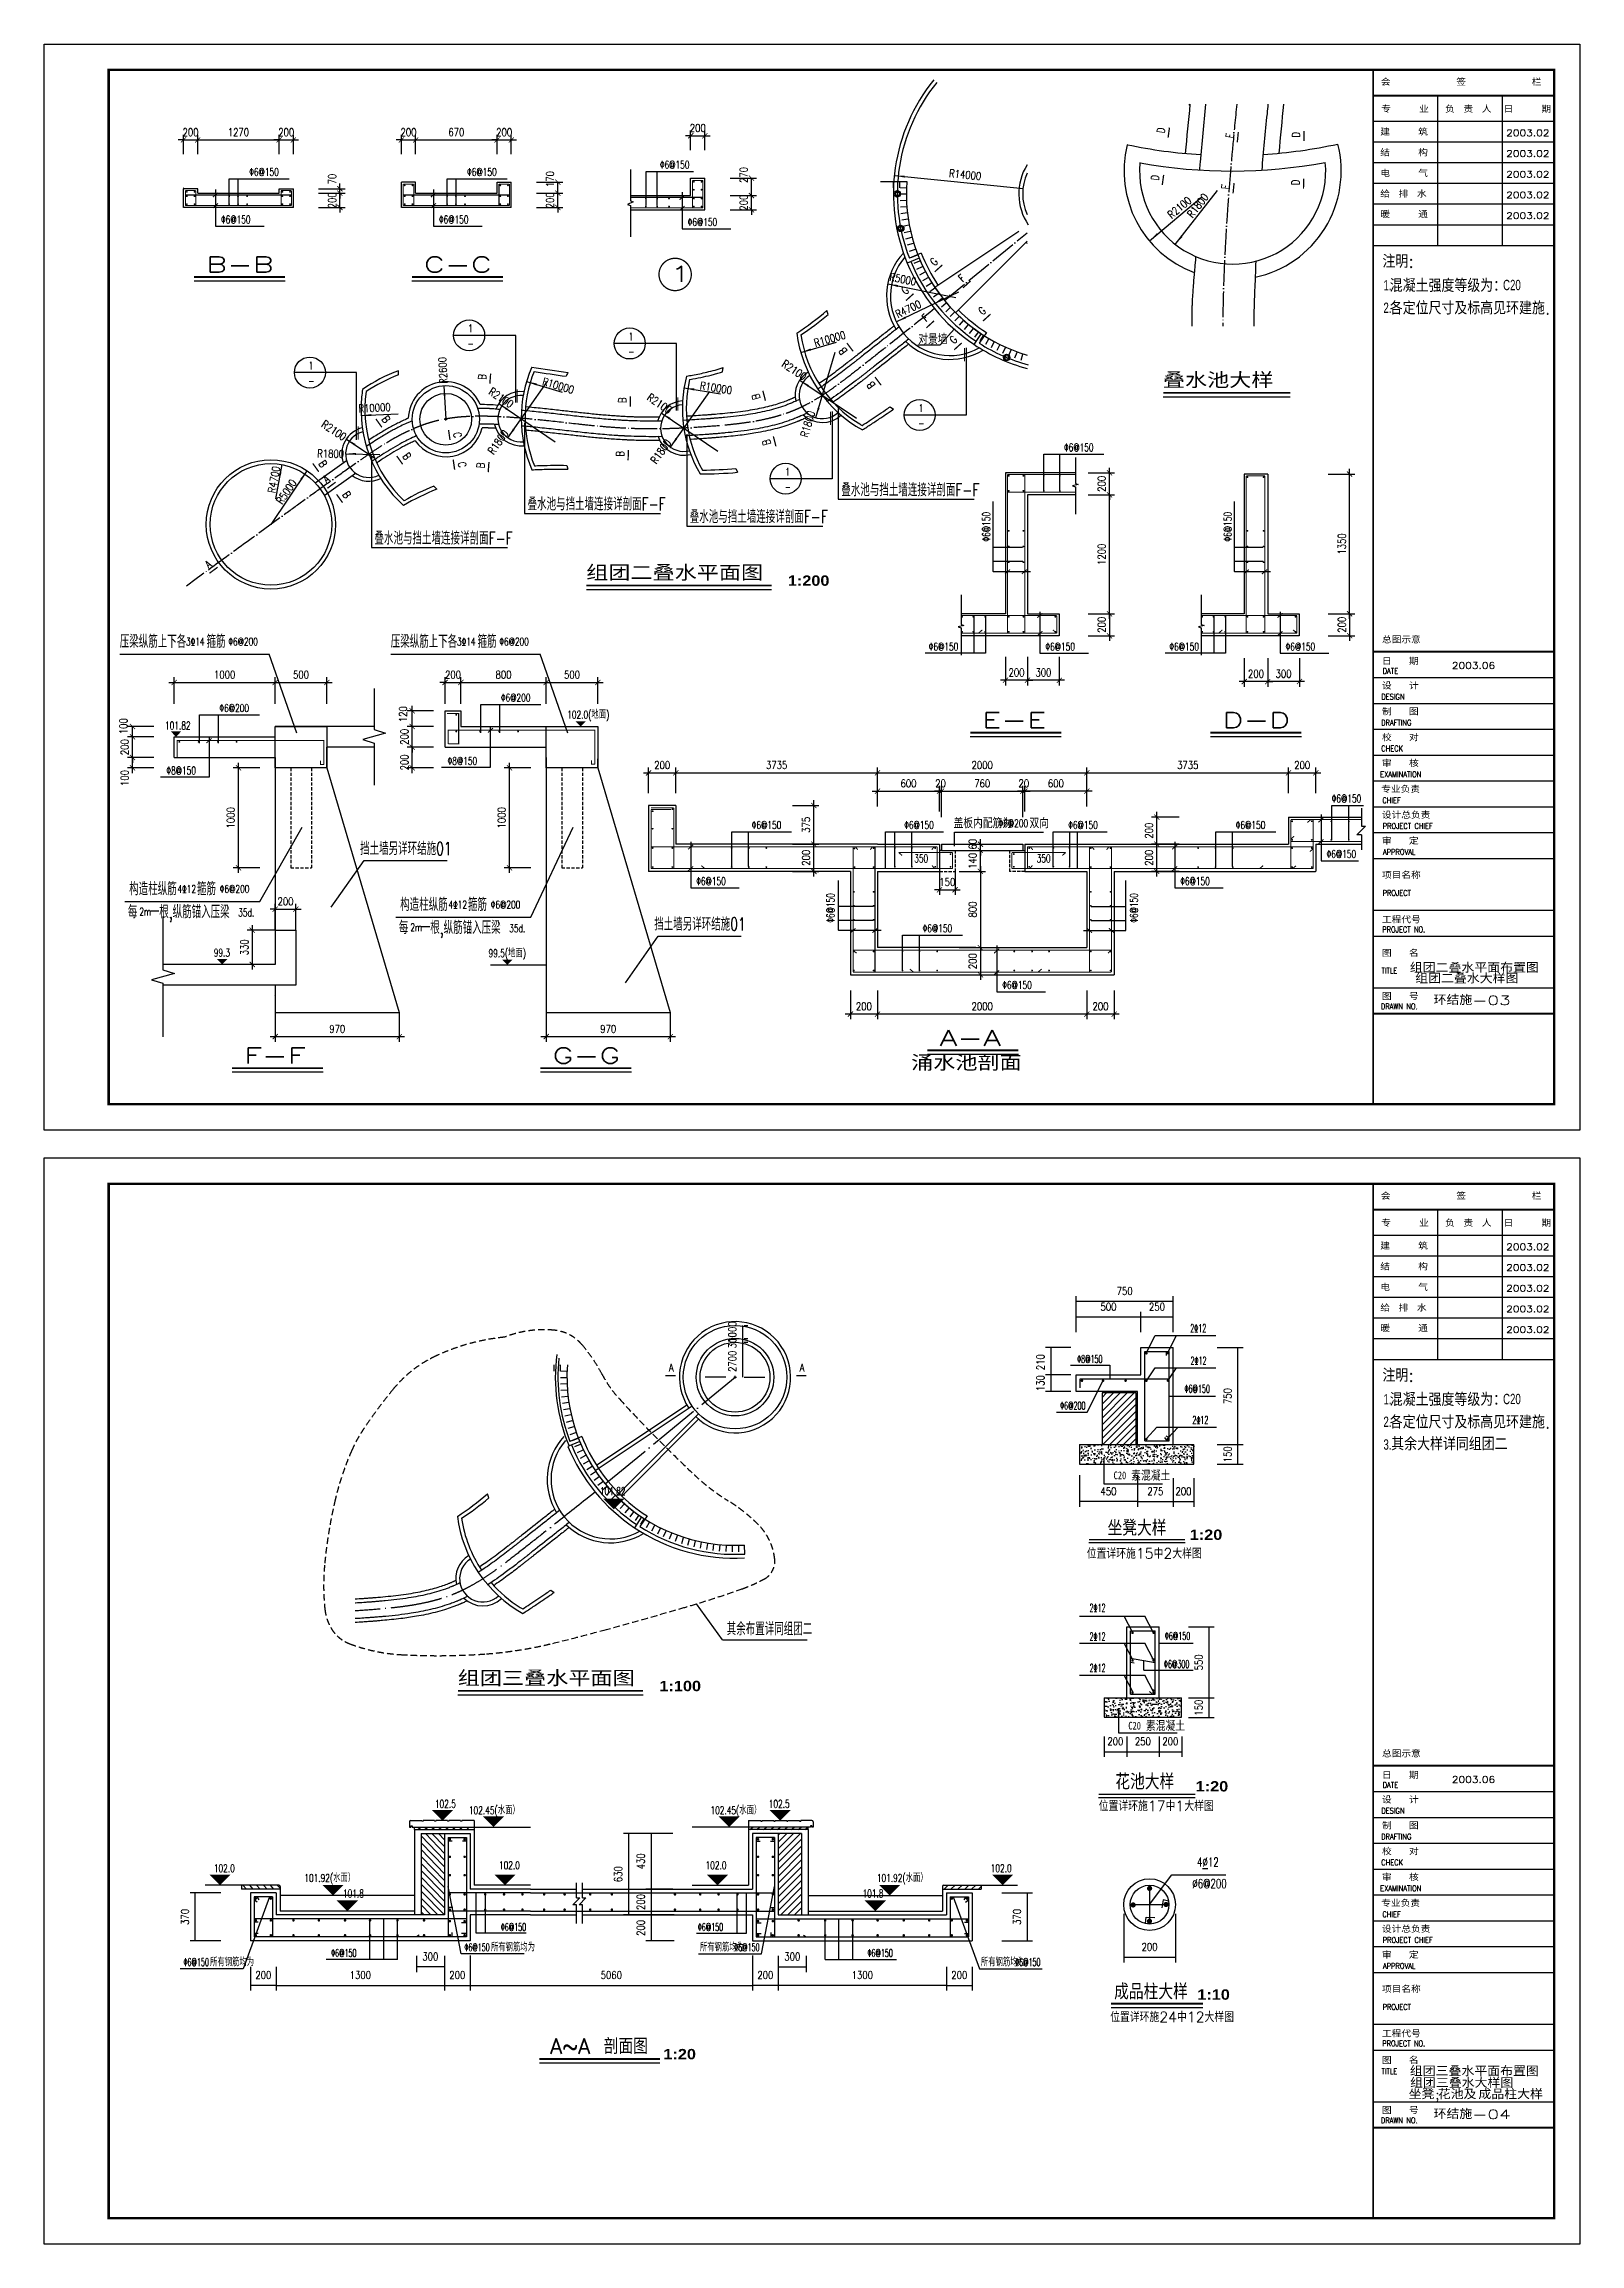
# Model space of a CAD drawing. Extents: x 0 to 180077, y 0 to 85122.
# Drawn here: x 0 to 59400, y 0 to 85082 of the extents above; entities that cross this region are included whole.
import ezdxf
from ezdxf.enums import TextEntityAlignment as Align

# ---------------------------------------------------------------- set-up
doc = ezdxf.new("R2010")
doc.units = 0
doc.header["$LTSCALE"] = 1000
doc.header["$MEASUREMENT"] = 0
for name, pattern in [('DASH', [0.35, 0.25, -0.1]), ('DOTE', [2.42, 2, -0.2, 0.02, -0.2]), ('HIDDEN', [0.375, 0.25, -0.125])]:
    doc.linetypes.add(name, pattern=pattern)
for name, color, linetype in [('2', 2, 'Continuous'), ('4', 4, 'Continuous'), ('ASD_BAR', 1, 'Continuous'), ('D', 3, 'Continuous'), ('F', 12, 'Continuous'), ('GJ', 5, 'Continuous'), ('JG-说明字31', 31, 'Continuous'), ('OTHER', 7, 'Continuous'), ('PUB_DIM', 3, 'Continuous'), ('PUB_TEXT', 7, 'Continuous'), ('PUB_TITLE', 4, 'Continuous'), ('T', 7, 'Continuous'), ('TEXT', 3, 'Continuous'), ('TK', 7, 'Continuous'), ('中可见', 40, 'Continuous'), ('小品', 7, 'Continuous'), ('挡土墙', 6, 'Continuous'), ('文字', 3, 'Continuous'), ('标高', 1, 'Continuous'), ('粗可见', 140, 'Continuous'), ('细可见', 14, 'Continuous'), ('道路中线', 1, 'DOTE'), ('铺地', 5, 'Continuous')]:
    doc.layers.add(name, color=color, linetype=linetype)
doc.styles.add('1', font='si.shx', dxfattribs={"width": 0.7, "bigfont": 'hztxt.shx'})
doc.styles.add('163', font='', dxfattribs={"width": 0.99})
doc.styles.add('_HZHT', font='txt.shx', dxfattribs={"width": 1.5, "bigfont": 'HZHT.shx'})
doc.styles.add('_HZXY', font='txt.shx', dxfattribs={"width": 1.7, "bigfont": 'HZXY.shx'})
doc.styles.add('_SASB____', font='SASB____.shx', dxfattribs={"width": 2.25})
doc.styles.add('_ST64F', font='txt.shx', dxfattribs={"width": 1.5, "bigfont": 'ST64F.shx'})
doc.styles.add('_TXT', font='txt1.shx', dxfattribs={"width": 0.601719})
doc.styles.add('ASDDIM', font='SIMPLEX.shx', dxfattribs={"width": 0.8, "bigfont": 'HZTXT.shx'})
doc.styles.add('DIM_FONT', font='SIMPLEX.shx', dxfattribs={"width": 0.8})
doc.styles.add('HZ', font='txt.shx', dxfattribs={"width": 0.7, "bigfont": 'hztxt.shx'})
doc.styles.add('QH1', font='txt1.shx', dxfattribs={"width": 0.7, "bigfont": 'HZTXT.shx'})
doc.styles.add('ROMANS', font='ROMANS', dxfattribs={"width": 0.7})
doc.styles.add('SIM', font='txt1.shx', dxfattribs={"width": 0.8, "bigfont": 'bigfont.shx'})
doc.styles.add('TXT', font='txt')
doc.styles.get('163').set_extended_font_data('宋体')
doc.dimstyles.new('ASD20IN100', dxfattribs={"dimscale": 100, "dimtxt": 3, "dimasz": 0.01, "dimexe": 2, "dimexo": 3.5, "dimgap": 1.5, "dimtad": 0, "dimdec": 0, "dimlfac": 0.2, "dimzin": 0, "dimdsep": 46, "dimtxsty": 'ASDDIM', "dimcen": 0, "dimclrd": 3, "dimclre": 3, "dimclrt": 7, "dimadec": 0, "dimazin": 0, "dimtfac": 0.533333, "dimtdec": 0, "dimtix": 1, "dimtmove": 2, "dimatfit": 3, "dimfxl": 1, "dimtvp": 1, "dimtolj": 1, "dimtzin": 0, "dimarcsym": 0})
doc.dimstyles.new('ASD25IN100', dxfattribs={"dimscale": 100, "dimtxt": 3, "dimasz": 0.01, "dimexe": 2, "dimexo": 3.5, "dimgap": 1.5, "dimtad": 0, "dimdec": 0, "dimlfac": 0.25, "dimzin": 0, "dimdsep": 46, "dimtxsty": 'ASDDIM', "dimcen": 0, "dimdle": 100, "dimclrd": 3, "dimclre": 3, "dimclrt": 7, "dimadec": 0, "dimazin": 0, "dimtfac": 1, "dimtdec": 0, "dimtmove": 2, "dimatfit": 3, "dimfxl": 1, "dimtvp": 1, "dimtolj": 1, "dimtzin": 0, "dimarcsym": 0})
doc.dimstyles.new('DIM200', dxfattribs={"dimscale": 2, "dimtxt": 300, "dimasz": 200, "dimexe": 200, "dimexo": 0, "dimgap": 150, "dimtad": 1, "dimdec": 0, "dimzin": 0, "dimdsep": 46, "dimtxsty": 'DIM_FONT', "dimsah": 1, "dimcen": 0.09, "dimdle": 200, "dimclrt": 7, "dimadec": 0, "dimazin": 0, "dimtfac": 1, "dimtdec": 0, "dimtix": 1, "dimtmove": 2, "dimatfit": 3, "dimfxl": 1, "dimtolj": 1, "dimtzin": 0, "dimarcsym": 0})
pattern_1 = [(45, (-410710726.13, -314586683.31), (-132.58252147, 132.58252147), [])]
pattern_2 = [(135, (616104114.45, -314586683.31), (132.58252147, 132.58252147), [])]

msp = doc.modelspace()

# ---------------------------------------------------------------- texts
at = {"color": 3, "style": 'HZ', "width": 0.7}
for s, p in [('4%%U%%c%%u12', (44588.5, 14594.3)), ('%%c6@200', (44405.1, 13761.7))]:
    msp.add_text(s, height=350, dxfattribs=at).set_placement(p)
at = {"layer": '2', "style": 'ROMANS', "width": 0.7}
for s, p in [('DATE', (52069.2, 60726.1)), ('DESIGN', (52166, 59726.1)), ('DRAFTING', (52295.8, 58726.1)), ('CHECK', (52134.3, 57726.1)), ('EXAMINATION', (52466.4, 56726.1)), ('TITLE', (52030.8, 49138.4)), ('DRAWN NO.', (52410.1, 47751)), ('DATE', (52069.2, 17644.5)), ('DESIGN', (52166, 16644.5)), ('DRAFTING', (52295.8, 15644.5)), ('CHECK', (52134.3, 14644.5)), ('EXAMINATION', (52466.4, 13644.4)), ('TITLE', (52030.8, 6572.1)), ('DRAWN NO.', (52410.1, 4669.3))]:
    msp.add_text(s, height=220, rotation=359.995825, dxfattribs=at).set_placement(p, align=Align.CENTER)
for s, p in [('CHIEF', (51760.3, 55726.1)), ('PROJECT CHIEF', (51773, 54726.1)), ('APPROVAL', (51780.7, 53726.1)), ('PROJECT', (51766.6, 52138.5)), ('PROJECT NO.', (51751.5, 50726.1)), ('CHIEF', (51760.3, 12644.5)), ('PROJECT CHIEF', (51773, 11644.5)), ('APPROVAL', (51780.7, 10644.5)), ('PROJECT', (51766.6, 9056.8)), ('PROJECT NO.', (51751.5, 7644.5))]:
    msp.add_text(s, height=220, rotation=359.995825, dxfattribs=at).set_placement(p)
at = {"layer": '4'}
for s, height, style, width, p in [('2003.02', 250, 'SIM', 1.2, (56549.9, 81518.5)), ('2003.02', 250, 'SIM', 1.2, (56549.8, 80718.5)), ('2003.02', 250, 'SIM', 1.2, (56549.7, 79918.5)), ('2003.02', 250, 'SIM', 1.2, (56549.7, 79118.5)), ('2003.02', 250, 'SIM', 1.2, (56549.6, 78318.5)), ('2003.06', 250, 'SIM', 1.2, (54447, 60920)), ('组团二叠水平面布置图', 350, '_HZHT', 1.5, (52819.9, 49167.1)), ('组团二叠水大样图', 350, '_HZHT', 1.5, (53027.4, 48752.4)), ('环结施-03', 350, '_HZHT', 1.5, (53738, 47919.9)), ('2003.02', 250, 'SIM', 1.2, (56549.9, 38436.9)), ('2003.02', 250, 'SIM', 1.2, (56549.8, 37636.9)), ('2003.02', 250, 'SIM', 1.2, (56549.7, 36836.9)), ('2003.02', 250, 'SIM', 1.2, (56549.7, 36036.9)), ('2003.02', 250, 'SIM', 1.2, (56549.6, 35236.9)), ('2003.06', 250, 'SIM', 1.2, (54447, 17838.4)), ('组团三叠水平面布置图', 350, '_HZHT', 1.5, (52819.9, 6493.4)), ('坐凳;', 350, '_HZHT', 1.5, (52774.3, 5601.5)), ('组团三叠水大样图', 350, '_HZHT', 1.5, (52830.4, 6040.4)), ('花池及', 350, '_HZHT', 1.5, (53900.8, 5602)), ('成品柱大样', 350, '_HZHT', 1.5, (55471.3, 5603.3)), ('环结施-04', 350, '_HZHT', 1.5, (53738, 4838.2))]:
    msp.add_text(s, height=height, rotation=359.995825, dxfattribs=dict(at, style=style, width=width)).set_placement(p)
at = {"layer": 'JG-说明字31', "style": 'HZ'}
for s, p in [('注明:', (51762.3, 76426.7)), ('混凝土强度等级为：', (52042.2, 75490.7)), ('各定位尺寸及标高见环建施.', (52042.2, 74619.9)), ('注明:', (51762.3, 33345.1)), ('混凝土强度等级为：', (52042.2, 32409)), ('各定位尺寸及标高见环建施.', (52042.2, 31538.2)), ('其余大样详同组团二', (52099.2, 30690.9))]:
    msp.add_text(s, height=500, dxfattribs=at).set_placement(p)
at = {"layer": 'JG-说明字31', "width": 0.7}
for s, style, p in [('1.', '1', (51799, 75551.4)), ('2.', '1', (51799, 74680.6)), ('1.', '1', (51799, 32469.8)), ('2.', '1', (51799, 31599)), ('3.', '1', (51799, 30718)), ('素混凝土', 'HZ', (42044.5, 29519.5)), ('素混凝土', 'HZ', (42613.5, 19839.7))]:
    msp.add_text(s, height=400, dxfattribs=dict(at, style=style)).set_placement(p)
at = {"layer": 'JG-说明字31', "color": 4, "style": '1', "width": 0.7}
for p in [(56424, 75561), (56424, 32479.3)]:
    msp.add_text('C20', height=400, dxfattribs=at).set_placement(p)
at = {"layer": 'PUB_TEXT', "style": '_ST64F'}
for s, height, p in [('坐凳大样', 600, (41129.1, 27389.3)), ('位置详环施15中2大样图', 400, (40325.5, 26506.7)), ('花池大样', 600, (41429.5, 17577.6)), ('位置详环施17中1大样图', 400, (40789.4, 16742.7)), ('成品柱大样', 600, (41383.9, 9456.6)), ('位置详环施24中12大样图', 400, (41229.1, 8580)), ('A~A', 600, (19577.6, 7348)), ('剖面图', 600, (21644, 7348))]:
    msp.add_text(s, height=height, dxfattribs=at).set_placement(p)
at = {"layer": 'PUB_TEXT'}
for s, height, style, width, p in [('1:20', 400, '_SASB____', 1.125, (44308.7, 27230.4)), ('组团三叠水平面图', 600, '_ST64F', 1.5, (16003, 21571.9)), ('1:100', 400, '_SASB____', 1.125, (23799.7, 21379.1)), ('1:20', 400, '_SASB____', 1.125, (44537.5, 17500.3)), ('1:10', 400, '_SASB____', 1.125, (44600.7, 9447)), ('1:20', 400, '_SASB____', 1.125, (23952.4, 7142.9))]:
    msp.add_text(s, height=height, dxfattribs=dict(at, style=style, width=width)).set_placement(p)
at = {"layer": 'T', "style": '_TXT', "width": 0.601719}
for s, p in [('2%%13112', (44328.2, 35268.6)), ('%%1308@150', (39951.3, 34072.7)), ('2%%13112', (44339.9, 34014.1)), ('%%1306@150', (44105.2, 32923.7)), ('%%1306@200', (39294.2, 32271.9)), ('2%%13112', (44410.3, 31716)), ('2%%13112', (40433.7, 24454.3)), ('2%%13112', (40433.7, 23343.8)), ('%%1306@150', (43344.3, 23366.1)), ('2%%13112', (40433.7, 22131.1)), ('%%1306@300', (43312, 22274.7)), ('%%1306@150', (17663.3, 12107)), ('%%1306@150', (25282.6, 12107)), ('%%1306@150', (11101.9, 11105.5)), ('%%1306@150', (16256.3, 11326.4)), ('%%1306@150', (26689.5, 11326.4)), ('%%1306@150', (31844, 11105.5)), ('%%1306@150', (5392.9, 10751.2)), ('%%1306@150', (37552.9, 10751.2))]:
    msp.add_text(s, height=300.14, dxfattribs=at).set_placement(p)
at = {"layer": 'TK', "style": '_HZXY', "width": 1.5}
for s, p in [('会       签       栏', (51696.7, 83474)), ('专   业', (51712, 82428.1)), ('负 责 人', (54184.6, 82427.9)), ('日   期', (56445.9, 82427.8)), ('建   筑', (51677.4, 81543.3)), ('结   构', (51677.4, 80743.3)), ('电   气', (51677.3, 79943.3)), ('给 排 水', (51677.3, 79146.7)), ('暖   通 ', (51677.2, 78357.5)), ('总图示意', (51742.8, 61906.1)), ('日  期', (51742.8, 61072.9)), ('设  计', (51742.8, 60122.8)), ('制  图', (51742.7, 59122.8)), ('校  对', (51742.6, 58122.8)), ('审  核', (51742.5, 57122.8)), ('专业负责', (51713.5, 56122.8)), ('设计总负责', (51737.8, 55122.8)), ('审  定', (51742.3, 54122.8)), ('项目名称', (51741, 52799.9)), ('工程代号', (51742.1, 51076.6)), ('图  名', (51742, 49783.3)), ('图  号', (51741.9, 48114.4)), ('会       签       栏', (51696.7, 40392.3)), ('专   业', (51712, 39346.5)), ('负 责 人', (54184.6, 39346.3)), ('日   期', (56445.9, 39346.1)), ('建   筑', (51677.4, 38461.7)), ('结   构', (51677.4, 37661.7)), ('电   气', (51677.3, 36861.7)), ('给 排 水', (51677.3, 36065.1)), ('暖   通 ', (51677.2, 35275.9)), ('总图示意', (51742.8, 18824.5)), ('日  期', (51742.8, 17991.2)), ('设  计', (51742.8, 17041.1)), ('制  图', (51742.7, 16041.1)), ('校  对', (51742.6, 15041.1)), ('审  核', (51742.5, 14041.1)), ('专业负责', (51713.5, 13041.1)), ('设计总负责', (51737.8, 12041.1)), ('审  定', (51742.3, 11041.1)), ('项目名称', (51741, 9718.2)), ('工程代号', (51742.1, 7995)), ('图  名', (51742, 6968.2)), ('图  号', (51741.9, 5032.8))]:
    msp.add_text(s, height=250, rotation=359.995825, dxfattribs=at).set_placement(p)
at = {"layer": '小品', "style": 'TXT', "width": 0.8}
for p in [(41362.5, 29575.5), (41931.6, 19895.7)]:
    msp.add_text('C20', height=300, dxfattribs=at).set_placement(p)
at = {"layer": '文字', "color": 7, "style": 'QH1', "width": 0.7}
msp.add_text('其余布置详同组团二', height=500, dxfattribs=at).set_placement((26401.5, 23540.1))
at = {"layer": '文字', "style": 'QH1', "width": 0.7}
for s, p in [('102.5', (15116.7, 16872.2)), ('102.5', (28027.2, 16872.2)), ('102.45(水面）', (16431.7, 16622.2)), ('102.45(水面）', (25773, 16622.2)), ('102.0', (6568.4, 14382.6)), ('102.0', (17595.1, 14493.4)), ('102.0', (25583.8, 14493.4)), ('102.0', (36610.5, 14382.6)), ('101.92(水面）', (10067.3, 14005.2)), ('101.8', (11561.3, 13405.2)), ('101.8', (31652.6, 13405.2)), ('101.92(水面）', (32207.4, 14005.2)), ('所有钢筋均为', (6423.3, 10745.6)), ('所有钢筋均为', (17286.7, 11320.9)), ('所有钢筋均为', (25368.6, 11320.9)), ('所有钢筋均为', (36232, 10745.6))]:
    msp.add_text(s, height=300, dxfattribs=at).set_placement(p)
at = {"layer": '标高', "style": 'DIM_FONT', "width": 0.8}
for p in [(24162.7, 33743.5), (29224.5, 33743.5)]:
    msp.add_text('A', height=300, rotation=0.43543, dxfattribs=at).set_placement(p)
at = {"layer": '标高', "style": 'QH1', "width": 0.7}
msp.add_text('101.82', height=300, dxfattribs=at).set_placement((21498.4, 28966.4))

# ---------------------------------------------------------------- blocks, each defined once
blk = doc.blocks.new('*U3')
at = {"color": 3, "lineweight": -2}
for p, q in [((23875, 15875), (22404, 15875)), ((22604, 15874), (22604, 12726)), ((22604, 15874), (22604, 12726)), ((23875, 12725), (22404, 12725))]:
    blk.add_line(p, q, dxfattribs=at)
at = {"color": 3}
for points in [[(22604, 15875), (22604, 15874), (22604, 15874)], [(22604, 12725), (22604, 12726), (22604, 12726)]]:
    blk.add_solid(points, dxfattribs=at)
at = {"color": 7, "insert": (22204, 14300), "char_height": 300, "width": 0.000000001, "attachment_point": 5, "rotation": 90, "style": 'ASDDIM'}
blk.add_mtext('\\A1;630', dxfattribs=at)
blk = doc.blocks.new('*U5')
at = {"color": 3, "lineweight": -2}
for p, q in [((24318, 13725), (23279, 13725)), ((23479, 13724), (23479, 12726)), ((23479, 13724), (23479, 12726)), ((24318, 12725), (23279, 12725))]:
    blk.add_line(p, q, dxfattribs=at)
at = {"color": 3}
for points in [[(23479, 13725), (23479, 13724), (23479, 13724)], [(23479, 12725), (23479, 12726), (23479, 12726)]]:
    blk.add_solid(points, dxfattribs=at)
at = {"color": 7, "insert": (23079, 13225), "char_height": 300, "width": 0.000000001, "attachment_point": 5, "rotation": 90, "style": 'ASDDIM'}
blk.add_mtext('\\A1;200', dxfattribs=at)
blk = doc.blocks.new('*U6')
at = {"color": 3, "lineweight": -2}
for p, q in [((24318, 15875), (23279, 15875)), ((23479, 15874), (23479, 13726)), ((23479, 15874), (23479, 13726)), ((24318, 13725), (23279, 13725))]:
    blk.add_line(p, q, dxfattribs=at)
at = {"color": 3}
for points in [[(23479, 15875), (23479, 15874), (23479, 15874)], [(23479, 13725), (23479, 13726), (23479, 13726)]]:
    blk.add_solid(points, dxfattribs=at)
at = {"color": 7, "insert": (23079, 14800), "char_height": 300, "width": 0.000000001, "attachment_point": 5, "rotation": 90, "style": 'ASDDIM'}
blk.add_mtext('\\A1;430', dxfattribs=at)
blk = doc.blocks.new('*U7')
at = {"color": 3, "lineweight": -2}
for p, q in [((34896, 10722), (34896, 9799)), ((35896, 10722), (35896, 9799)), ((34897, 9999), (35895, 9999)), ((34897, 9999), (35895, 9999))]:
    blk.add_line(p, q, dxfattribs=at)
at = {"color": 3}
for points in [[(34896, 9999), (34897, 9999), (34897, 9999)], [(35896, 9999), (35895, 9999), (35895, 9999)]]:
    blk.add_solid(points, dxfattribs=at)
at = {"color": 7, "insert": (35396, 10399), "char_height": 300, "width": 0.000000001, "attachment_point": 5, "style": 'ASDDIM'}
blk.add_mtext('200', dxfattribs=at)
blk = doc.blocks.new('*U8')
at = {"color": 3, "lineweight": -2}
for p, q in [((27396, 10657), (27396, 9799)), ((28396, 10657), (28396, 9799)), ((28395, 9999), (27397, 9999)), ((28395, 9999), (27397, 9999))]:
    blk.add_line(p, q, dxfattribs=at)
at = {"color": 3}
for points in [[(27396, 9999), (27397, 9999), (27397, 9999)], [(28396, 9999), (28395, 9999), (28395, 9999)]]:
    blk.add_solid(points, dxfattribs=at)
at = {"color": 7, "insert": (27896, 10399), "char_height": 300, "width": 0.000000001, "attachment_point": 5, "style": 'ASDDIM'}
blk.add_mtext('200', dxfattribs=at)
blk = doc.blocks.new('*U9')
at = {"color": 3, "lineweight": -2}
for p, q in [((24371, 12725), (23279, 12725)), ((23479, 12724), (23479, 11726)), ((23479, 12724), (23479, 11726)), ((24371, 11725), (23279, 11725))]:
    blk.add_line(p, q, dxfattribs=at)
at = {"color": 3}
for points in [[(23479, 12725), (23479, 12724), (23479, 12724)], [(23479, 11725), (23479, 11726), (23479, 11726)]]:
    blk.add_solid(points, dxfattribs=at)
at = {"color": 7, "insert": (23079, 12225), "char_height": 300, "width": 0.000000001, "attachment_point": 5, "rotation": 90, "style": 'ASDDIM'}
blk.add_mtext('200', dxfattribs=at)
blk = doc.blocks.new('*U10')
at = {"color": 3, "lineweight": -2}
for p, q in [((37044, 13575), (38230, 13575)), ((38030, 11726), (38030, 13574)), ((38030, 11726), (38030, 13574)), ((37044, 11725), (38230, 11725))]:
    blk.add_line(p, q, dxfattribs=at)
at = {"color": 3}
for points in [[(38030, 13575), (38030, 13574), (38030, 13574)], [(38030, 11725), (38030, 11726), (38030, 11726)]]:
    blk.add_solid(points, dxfattribs=at)
at = {"color": 7, "insert": (37630, 12650), "char_height": 300, "width": 0.000000001, "attachment_point": 5, "rotation": 90, "style": 'ASDDIM'}
blk.add_mtext('370', dxfattribs=at)
blk = doc.blocks.new('*U11')
at = {"color": 3, "lineweight": -2}
for p, q in [((28396, 10722), (28396, 9799)), ((34896, 10657), (34896, 9799)), ((34895, 9999), (28397, 9999)), ((34895, 9999), (28397, 9999))]:
    blk.add_line(p, q, dxfattribs=at)
at = {"color": 3}
for points in [[(28396, 9999), (28397, 9999), (28397, 9999)], [(34896, 9999), (34895, 9999), (34895, 9999)]]:
    blk.add_solid(points, dxfattribs=at)
at = {"color": 7, "insert": (31646, 10399), "char_height": 300, "width": 0.000000001, "attachment_point": 5, "style": 'ASDDIM'}
blk.add_mtext('1300', dxfattribs=at)
blk = doc.blocks.new('*U12')
at = {"color": 3, "lineweight": -2}
for p, q in [((28396, 11147), (28396, 10517)), ((29480, 11147), (29480, 10517)), ((28397, 10717), (29479, 10717)), ((28397, 10717), (29479, 10717))]:
    blk.add_line(p, q, dxfattribs=at)
at = {"color": 3}
for points in [[(28396, 10717), (28397, 10717), (28397, 10717)], [(29480, 10717), (29479, 10717), (29479, 10717)]]:
    blk.add_solid(points, dxfattribs=at)
at = {"color": 7, "insert": (28938, 11117), "char_height": 300, "width": 0.000000001, "attachment_point": 5, "style": 'ASDDIM'}
blk.add_mtext('300', dxfattribs=at)
blk = doc.blocks.new('*U15')
at = {"color": 3, "lineweight": -2}
for p, q in [((7983, 10722), (7983, 9799)), ((8983, 10722), (8983, 9799)), ((8982, 9999), (7984, 9999)), ((8982, 9999), (7984, 9999))]:
    blk.add_line(p, q, dxfattribs=at)
at = {"color": 3}
for points in [[(7983, 9999), (7984, 9999), (7984, 9999)], [(8983, 9999), (8982, 9999), (8982, 9999)]]:
    blk.add_solid(points, dxfattribs=at)
at = {"color": 7, "insert": (8483, 10399), "char_height": 300, "width": 0.000000001, "attachment_point": 5, "style": 'ASDDIM'}
blk.add_mtext('200', dxfattribs=at)
blk = doc.blocks.new('*U18')
at = {"color": 3, "lineweight": -2}
for p, q in [((15483, 10657), (15483, 9799)), ((16483, 10657), (16483, 9799)), ((15484, 9999), (16482, 9999)), ((15484, 9999), (16482, 9999))]:
    blk.add_line(p, q, dxfattribs=at)
at = {"color": 3}
for points in [[(15483, 9999), (15484, 9999), (15484, 9999)], [(16483, 9999), (16482, 9999), (16482, 9999)]]:
    blk.add_solid(points, dxfattribs=at)
at = {"color": 7, "insert": (15983, 10399), "char_height": 300, "width": 0.000000001, "attachment_point": 5, "style": 'ASDDIM'}
blk.add_mtext('200', dxfattribs=at)
blk = doc.blocks.new('*U19')
at = {"color": 3, "lineweight": -2}
for p, q in [((6835, 13575), (5649, 13575)), ((5849, 11726), (5849, 13574)), ((5849, 11726), (5849, 13574)), ((6835, 11725), (5649, 11725))]:
    blk.add_line(p, q, dxfattribs=at)
at = {"color": 3}
for points in [[(5849, 13575), (5849, 13574), (5848, 13574)], [(5849, 11725), (5849, 11726), (5848, 11726)]]:
    blk.add_solid(points, dxfattribs=at)
at = {"color": 7, "insert": (5449, 12650), "char_height": 300, "width": 0.000000001, "attachment_point": 5, "rotation": 90, "style": 'ASDDIM'}
blk.add_mtext('370', dxfattribs=at)
blk = doc.blocks.new('*U20')
at = {"color": 3, "lineweight": -2}
for p, q in [((8983, 10657), (8983, 9799)), ((15483, 10722), (15483, 9799)), ((8984, 9999), (15482, 9999)), ((8984, 9999), (15482, 9999))]:
    blk.add_line(p, q, dxfattribs=at)
at = {"color": 3}
for points in [[(8983, 9999), (8984, 9999), (8984, 9999)], [(15483, 9999), (15482, 9999), (15482, 9999)]]:
    blk.add_solid(points, dxfattribs=at)
at = {"color": 7, "insert": (12233, 10399), "char_height": 300, "width": 0.000000001, "attachment_point": 5, "style": 'ASDDIM'}
blk.add_mtext('1300', dxfattribs=at)
blk = doc.blocks.new('*U21')
at = {"color": 3, "lineweight": -2}
for p, q in [((14399, 11147), (14399, 10517)), ((15483, 11147), (15483, 10517)), ((15482, 10717), (14400, 10717)), ((15482, 10717), (14400, 10717))]:
    blk.add_line(p, q, dxfattribs=at)
at = {"color": 3}
for points in [[(14399, 10717), (14400, 10717), (14400, 10717)], [(15483, 10717), (15482, 10717), (15482, 10717)]]:
    blk.add_solid(points, dxfattribs=at)
at = {"color": 7, "insert": (14941, 11117), "char_height": 300, "width": 0.000000001, "attachment_point": 5, "style": 'ASDDIM'}
blk.add_mtext('300', dxfattribs=at)
blk = doc.blocks.new('*U22')
at = {"color": 3, "lineweight": -2}
for p, q in [((16483, 11161), (16483, 9799)), ((27396, 11161), (27396, 9799)), ((16484, 9999), (27395, 9999)), ((16484, 9999), (27395, 9999))]:
    blk.add_line(p, q, dxfattribs=at)
at = {"color": 3}
for points in [[(16483, 9999), (16484, 9999), (16484, 9999)], [(27396, 9999), (27395, 9999), (27395, 9999)]]:
    blk.add_solid(points, dxfattribs=at)
at = {"color": 7, "insert": (21939, 10399), "char_height": 300, "width": 0.000000001, "attachment_point": 5, "style": 'ASDDIM'}
blk.add_mtext('5060', dxfattribs=at)
blk = doc.blocks.new('*U23')
at = {"color": 3, "lineweight": -2}
for p, q in [((27023, 33523), (27023, 34871)), ((27023, 33523), (27023, 34871)), ((27074, 34872), (27223, 34872)), ((27074, 33522), (27223, 33522))]:
    blk.add_line(p, q, dxfattribs=at)
at = {"color": 3}
for points in [[(27023, 34872), (27023, 34871), (27023, 34871)], [(27023, 33522), (27023, 33523), (27023, 33523)]]:
    blk.add_solid(points, dxfattribs=at)
at = {"color": 7, "insert": (26623, 34138), "char_height": 300, "width": 0.000000001, "attachment_point": 5, "rotation": 90, "style": 'ASDDIM'}
blk.add_mtext('2700', dxfattribs=at)
blk = doc.blocks.new('*U25')
at = {"color": 3, "lineweight": -2}
for p, q in [((27023, 35023), (27023, 35024)), ((27023, 35023), (27023, 35024)), ((27023, 34872), (27023, 35022)), ((27074, 35022), (27223, 35022)), ((27023, 34871), (27023, 34870)), ((27023, 34871), (27023, 34870)), ((27074, 34872), (27223, 34872))]:
    blk.add_line(p, q, dxfattribs=at)
at = {"color": 3}
for points in [[(27023, 35022), (27023, 35023), (27023, 35023)], [(27023, 34872), (27023, 34871), (27023, 34871)]]:
    blk.add_solid(points, dxfattribs=at)
at = {"color": 7, "insert": (26623, 34947), "char_height": 300, "width": 0.000000001, "attachment_point": 5, "rotation": 90, "style": 'ASDDIM'}
blk.add_mtext('300', dxfattribs=at)
blk = doc.blocks.new('*U26')
at = {"color": 3, "lineweight": -2}
for p, q in [((27023, 35523), (27023, 35524)), ((27023, 35523), (27023, 35524)), ((27023, 35022), (27023, 35522)), ((27023, 35021), (27023, 35020)), ((27023, 35021), (27023, 35020)), ((27074, 35522), (27223, 35522)), ((27074, 35022), (27223, 35022))]:
    blk.add_line(p, q, dxfattribs=at)
at = {"color": 3}
for points in [[(27023, 35522), (27023, 35523), (27023, 35523)], [(27023, 35022), (27023, 35021), (27023, 35021)]]:
    blk.add_solid(points, dxfattribs=at)
at = {"color": 7, "insert": (26623, 35272), "char_height": 300, "width": 0.000000001, "attachment_point": 5, "rotation": 90, "style": 'ASDDIM'}
blk.add_mtext('1000', dxfattribs=at)
blk = doc.blocks.new('1')
at = {"layer": '挡土墙'}
blk.add_line((0, 0), (0, 477), dxfattribs=at)
blk = doc.blocks.new('_ARROW')
blk.add_solid([(0, 0), (-1, 0.1), (-1, -0.1)])
blk = doc.blocks.new('_ARCHTICK')
at = {"color": 0, "linetype": 'ByBlock'}
blk.add_lwpolyline([(-0.5, -0.5, 0.15, 0.15, 0), (0.5, 0.5, 0.15, 0.15, 0)], format="xyseb", dxfattribs=at)
blk = doc.blocks.new('*U168')
at = {"color": 0, "linetype": 'ByBlock'}
for p, q in [((102535669, 78585902), (102538569, 78585902)), ((102536069, 78584321), (102536069, 78586302)), ((102538169, 78584321), (102538169, 78586302))]:
    blk.add_line(p, q, dxfattribs=at)
at = {"color": 0, "linetype": 'ByBlock', "xscale": 400, "yscale": 400, "zscale": 400, "rotation": 180}
blk.add_blockref('_ARCHTICK', (102536069, 78585902), dxfattribs=at)
at = {"color": 0, "linetype": 'ByBlock', "xscale": 400, "yscale": 400, "zscale": 400}
blk.add_blockref('_ARCHTICK', (102538169, 78585902), dxfattribs=at)
at = {"color": 7, "linetype": 'ByBlock', "insert": (102537119, 78586502), "char_height": 600, "width": 0.000000001, "attachment_point": 5, "style": 'DIM_FONT'}
blk.add_mtext('\\A1;200', dxfattribs=at)
blk = doc.blocks.new('*U179')
at = {"color": 0, "linetype": 'ByBlock'}
for p, q in [((102537769, 78585902), (102554168, 78585902)), ((102538169, 78584321), (102538169, 78586302)), ((102553768, 78584321), (102553768, 78586302))]:
    blk.add_line(p, q, dxfattribs=at)
at = {"color": 0, "linetype": 'ByBlock', "xscale": 400, "yscale": 400, "zscale": 400, "rotation": 180}
blk.add_blockref('_ARCHTICK', (102538169, 78585902), dxfattribs=at)
at = {"color": 0, "linetype": 'ByBlock', "xscale": 400, "yscale": 400, "zscale": 400}
blk.add_blockref('_ARCHTICK', (102553768, 78585902), dxfattribs=at)
at = {"color": 7, "linetype": 'ByBlock', "insert": (102545969, 78586502), "char_height": 600, "width": 0.000000001, "attachment_point": 5, "style": 'DIM_FONT'}
blk.add_mtext('\\A1;3735', dxfattribs=at)
blk = doc.blocks.new('*U190')
at = {"color": 0, "linetype": 'ByBlock'}
for p, q in [((102553368, 78585902), (102570368, 78585902)), ((102553768, 78584321), (102553768, 78586302)), ((102569968, 78584321), (102569968, 78586302))]:
    blk.add_line(p, q, dxfattribs=at)
at = {"color": 0, "linetype": 'ByBlock', "xscale": 400, "yscale": 400, "zscale": 400, "rotation": 180}
blk.add_blockref('_ARCHTICK', (102553768, 78585902), dxfattribs=at)
at = {"color": 0, "linetype": 'ByBlock', "xscale": 400, "yscale": 400, "zscale": 400}
blk.add_blockref('_ARCHTICK', (102569968, 78585902), dxfattribs=at)
at = {"color": 7, "linetype": 'ByBlock', "insert": (102561868, 78586502), "char_height": 600, "width": 0.000000001, "attachment_point": 5, "style": 'DIM_FONT'}
blk.add_mtext('\\A1;2000', dxfattribs=at)
blk = doc.blocks.new('*U201')
at = {"color": 0, "linetype": 'ByBlock'}
for p, q in [((102568568, 78585902), (102584967, 78585902)), ((102568968, 78584321), (102568968, 78586302)), ((102584567, 78584321), (102584567, 78586302))]:
    blk.add_line(p, q, dxfattribs=at)
at = {"color": 0, "linetype": 'ByBlock', "xscale": 400, "yscale": 400, "zscale": 400, "rotation": 180}
blk.add_blockref('_ARCHTICK', (102568968, 78585902), dxfattribs=at)
at = {"color": 0, "linetype": 'ByBlock', "xscale": 400, "yscale": 400, "zscale": 400}
blk.add_blockref('_ARCHTICK', (102584567, 78585902), dxfattribs=at)
at = {"color": 7, "linetype": 'ByBlock', "insert": (102576768, 78586502), "char_height": 600, "width": 0.000000001, "attachment_point": 5, "style": 'DIM_FONT'}
blk.add_mtext('\\A1;3735', dxfattribs=at)
blk = doc.blocks.new('*U212')
at = {"color": 0, "linetype": 'ByBlock'}
for p, q in [((102584167, 78585902), (102587067, 78585902)), ((102584567, 78584321), (102584567, 78586302)), ((102586667, 78584321), (102586667, 78586302))]:
    blk.add_line(p, q, dxfattribs=at)
at = {"color": 0, "linetype": 'ByBlock', "xscale": 400, "yscale": 400, "zscale": 400, "rotation": 180}
blk.add_blockref('_ARCHTICK', (102584567, 78585902), dxfattribs=at)
at = {"color": 0, "linetype": 'ByBlock', "xscale": 400, "yscale": 400, "zscale": 400}
blk.add_blockref('_ARCHTICK', (102586667, 78585902), dxfattribs=at)
at = {"color": 7, "linetype": 'ByBlock', "insert": (102585617, 78586502), "char_height": 600, "width": 0.000000001, "attachment_point": 5, "style": 'DIM_FONT'}
blk.add_mtext('\\A1;200', dxfattribs=at)
blk = doc.blocks.new('*U224')
at = {"color": 0, "linetype": 'ByBlock'}
for p, q in [((102551668, 78569053), (102551668, 78566838)), ((102553768, 78569053), (102553768, 78566838)), ((102554168, 78567238), (102551268, 78567238))]:
    blk.add_line(p, q, dxfattribs=at)
at = {"color": 0, "linetype": 'ByBlock', "xscale": 400, "yscale": 400, "zscale": 400, "rotation": 180}
blk.add_blockref('_ARCHTICK', (102551668, 78567238), dxfattribs=at)
at = {"color": 0, "linetype": 'ByBlock', "xscale": 400, "yscale": 400, "zscale": 400}
blk.add_blockref('_ARCHTICK', (102553768, 78567238), dxfattribs=at)
at = {"color": 7, "linetype": 'ByBlock', "insert": (102552718, 78567838), "char_height": 600, "width": 0.000000001, "attachment_point": 5, "style": 'DIM_FONT'}
blk.add_mtext('\\A1;200', dxfattribs=at)
blk = doc.blocks.new('*U235')
at = {"color": 0, "linetype": 'ByBlock'}
for p, q in [((102553768, 78569053), (102553768, 78566838)), ((102569968, 78569053), (102569968, 78566838)), ((102570368, 78567238), (102553368, 78567238))]:
    blk.add_line(p, q, dxfattribs=at)
at = {"color": 0, "linetype": 'ByBlock', "xscale": 400, "yscale": 400, "zscale": 400, "rotation": 180}
blk.add_blockref('_ARCHTICK', (102553768, 78567238), dxfattribs=at)
at = {"color": 0, "linetype": 'ByBlock', "xscale": 400, "yscale": 400, "zscale": 400}
blk.add_blockref('_ARCHTICK', (102569968, 78567238), dxfattribs=at)
at = {"color": 7, "linetype": 'ByBlock', "insert": (102561868, 78567838), "char_height": 600, "width": 0.000000001, "attachment_point": 5, "style": 'DIM_FONT'}
blk.add_mtext('\\A1;2000', dxfattribs=at)
blk = doc.blocks.new('*U251')
at = {"color": 0, "linetype": 'ByBlock'}
for p, q in [((102568968, 78569053), (102568968, 78566838)), ((102571068, 78569053), (102571068, 78566838)), ((102571468, 78567238), (102568568, 78567238))]:
    blk.add_line(p, q, dxfattribs=at)
at = {"color": 0, "linetype": 'ByBlock', "xscale": 400, "yscale": 400, "zscale": 400, "rotation": 180}
blk.add_blockref('_ARCHTICK', (102568968, 78567238), dxfattribs=at)
at = {"color": 0, "linetype": 'ByBlock', "xscale": 400, "yscale": 400, "zscale": 400}
blk.add_blockref('_ARCHTICK', (102571068, 78567238), dxfattribs=at)
at = {"color": 7, "linetype": 'ByBlock', "insert": (102570018, 78567838), "char_height": 600, "width": 0.000000001, "attachment_point": 5, "style": 'DIM_FONT'}
blk.add_mtext('\\A1;200', dxfattribs=at)
blk = doc.blocks.new('*U252')
at = {"color": 0, "linetype": 'ByBlock'}
for p, q in [((102559899, 78580381), (102561950, 78580381)), ((102561550, 78577881), (102561550, 78580781)), ((102559899, 78578281), (102561950, 78578281))]:
    blk.add_line(p, q, dxfattribs=at)
at = {"color": 0, "linetype": 'ByBlock', "xscale": 400, "yscale": 400, "zscale": 400}
for p, rotation in [((102561550, 78580381), 90), ((102561550, 78578281), 270)]:
    blk.add_blockref('_ARCHTICK', p, dxfattribs=dict(at, rotation=rotation))
at = {"color": 7, "linetype": 'ByBlock', "insert": (102560950, 78579331), "char_height": 600, "width": 0.000000001, "attachment_point": 5, "rotation": 90, "style": 'DIM_FONT'}
blk.add_mtext('\\A1;200', dxfattribs=at)
blk = doc.blocks.new('*U254')
at = {"color": 0, "linetype": 'ByBlock'}
for p, q in [((102559899, 78578281), (102561950, 78578281)), ((102561550, 78578681), (102561550, 78571981)), ((102559899, 78572381), (102561950, 78572381))]:
    blk.add_line(p, q, dxfattribs=at)
at = {"color": 0, "linetype": 'ByBlock', "xscale": 400, "yscale": 400, "zscale": 400}
for p, rotation in [((102561550, 78578281), 90), ((102561550, 78572381), 270)]:
    blk.add_blockref('_ARCHTICK', p, dxfattribs=dict(at, rotation=rotation))
at = {"color": 7, "linetype": 'ByBlock', "insert": (102560950, 78575331), "char_height": 600, "width": 0.000000001, "attachment_point": 5, "rotation": 90, "style": 'DIM_FONT'}
blk.add_mtext('\\A1;800', dxfattribs=at)
blk = doc.blocks.new('*U255')
at = {"color": 0, "linetype": 'ByBlock'}
for p, q in [((102559899, 78572381), (102561950, 78572381)), ((102561550, 78572781), (102561550, 78569881)), ((102559899, 78570281), (102561950, 78570281))]:
    blk.add_line(p, q, dxfattribs=at)
at = {"color": 0, "linetype": 'ByBlock', "xscale": 400, "yscale": 400, "zscale": 400}
for p, rotation in [((102561550, 78572381), 90), ((102561550, 78570281), 270)]:
    blk.add_blockref('_ARCHTICK', p, dxfattribs=dict(at, rotation=rotation))
at = {"color": 7, "linetype": 'ByBlock', "insert": (102560950, 78571331), "char_height": 600, "width": 0.000000001, "attachment_point": 5, "rotation": 90, "style": 'DIM_FONT'}
blk.add_mtext('\\A1;200', dxfattribs=at)
blk = doc.blocks.new('*U256')
at = {"color": 0, "linetype": 'ByBlock'}
for p, q in [((102559899, 78583381), (102561950, 78583381)), ((102561550, 78579981), (102561550, 78583781)), ((102559899, 78580381), (102561950, 78580381))]:
    blk.add_line(p, q, dxfattribs=at)
at = {"color": 0, "linetype": 'ByBlock', "xscale": 400, "yscale": 400, "zscale": 400}
for p, rotation in [((102561550, 78583381), 90), ((102561550, 78580381), 270)]:
    blk.add_blockref('_ARCHTICK', p, dxfattribs=dict(at, rotation=rotation))
at = {"color": 7, "linetype": 'ByBlock', "insert": (102560950, 78581881), "char_height": 600, "width": 0.000000001, "attachment_point": 5, "rotation": 90, "style": 'DIM_FONT'}
blk.add_mtext('\\A1;375', dxfattribs=at)
blk = doc.blocks.new('*U257')
at = {"color": 0, "linetype": 'ByBlock'}
for p, q in [((102495050, 78634852), (102494650, 78634852)), ((102495050, 78633746), (102495050, 78635252)), ((102495050, 78634852), (102496150, 78634852)), ((102496150, 78633746), (102496150, 78635252)), ((102496150, 78634852), (102496550, 78634852))]:
    blk.add_line(p, q, dxfattribs=at)
at = {"color": 0, "linetype": 'ByBlock', "xscale": 400, "yscale": 400, "zscale": 400}
blk.add_blockref('_ARCHTICK', (102495050, 78634852), dxfattribs=at)
at = {"color": 0, "linetype": 'ByBlock', "xscale": 400, "yscale": 400, "zscale": 400, "rotation": 180}
blk.add_blockref('_ARCHTICK', (102496150, 78634852), dxfattribs=at)
at = {"color": 7, "linetype": 'ByBlock', "insert": (102495600, 78635452), "char_height": 600, "width": 0.000000001, "attachment_point": 5, "style": 'DIM_FONT'}
blk.add_mtext('\\A1;200', dxfattribs=at)
blk = doc.blocks.new('*U259')
at = {"color": 0, "linetype": 'ByBlock'}
for p, q in [((102495750, 78634852), (102502850, 78634852)), ((102496150, 78633746), (102496150, 78635252)), ((102502450, 78633746), (102502450, 78635252))]:
    blk.add_line(p, q, dxfattribs=at)
at = {"color": 0, "linetype": 'ByBlock', "xscale": 400, "yscale": 400, "zscale": 400, "rotation": 180}
blk.add_blockref('_ARCHTICK', (102496150, 78634852), dxfattribs=at)
at = {"color": 0, "linetype": 'ByBlock', "xscale": 400, "yscale": 400, "zscale": 400}
blk.add_blockref('_ARCHTICK', (102502450, 78634852), dxfattribs=at)
at = {"color": 7, "linetype": 'ByBlock', "insert": (102499300, 78635452), "char_height": 600, "width": 0.000000001, "attachment_point": 5, "style": 'DIM_FONT'}
blk.add_mtext('\\A1;1270', dxfattribs=at)
blk = doc.blocks.new('*U260')
at = {"color": 0, "linetype": 'ByBlock'}
for p, q in [((102502450, 78634852), (102502050, 78634852)), ((102502450, 78633746), (102502450, 78635252)), ((102502450, 78634852), (102503550, 78634852)), ((102503550, 78633746), (102503550, 78635252)), ((102503550, 78634852), (102503950, 78634852))]:
    blk.add_line(p, q, dxfattribs=at)
at = {"color": 0, "linetype": 'ByBlock', "xscale": 400, "yscale": 400, "zscale": 400}
blk.add_blockref('_ARCHTICK', (102502450, 78634852), dxfattribs=at)
at = {"color": 0, "linetype": 'ByBlock', "xscale": 400, "yscale": 400, "zscale": 400, "rotation": 180}
blk.add_blockref('_ARCHTICK', (102503550, 78634852), dxfattribs=at)
at = {"color": 7, "linetype": 'ByBlock', "insert": (102503000, 78635452), "char_height": 600, "width": 0.000000001, "attachment_point": 5, "style": 'DIM_FONT'}
blk.add_mtext('\\A1;200', dxfattribs=at)
blk = doc.blocks.new('*U261')
at = {"color": 0, "linetype": 'ByBlock'}
for p, q in [((102507150, 78630731), (102507150, 78631131)), ((102505499, 78630731), (102507550, 78630731)), ((102505499, 78629631), (102507550, 78629631)), ((102507150, 78629631), (102507150, 78630731)), ((102507150, 78629631), (102507150, 78629231))]:
    blk.add_line(p, q, dxfattribs=at)
at = {"color": 0, "linetype": 'ByBlock', "xscale": 400, "yscale": 400, "zscale": 400}
for p, rotation in [((102507150, 78630731), 270), ((102507150, 78629631), 90)]:
    blk.add_blockref('_ARCHTICK', p, dxfattribs=dict(at, rotation=rotation))
at = {"color": 7, "linetype": 'ByBlock', "insert": (102506550, 78630181), "char_height": 600, "width": 0.000000001, "attachment_point": 5, "rotation": 90, "style": 'DIM_FONT'}
blk.add_mtext('\\A1;200', dxfattribs=at)
blk = doc.blocks.new('*U262')
at = {"color": 0, "linetype": 'ByBlock'}
for p, q in [((102505499, 78631081), (102507550, 78631081)), ((102507150, 78631081), (102507150, 78631481)), ((102507150, 78630731), (102507150, 78631081)), ((102507150, 78630731), (102507150, 78631081)), ((102505499, 78630731), (102507550, 78630731)), ((102507150, 78630731), (102507150, 78630331))]:
    blk.add_line(p, q, dxfattribs=at)
at = {"color": 0, "linetype": 'ByBlock', "xscale": 400, "yscale": 400, "zscale": 400}
for p, rotation in [((102507150, 78631081), 270), ((102507150, 78630731), 90)]:
    blk.add_blockref('_ARCHTICK', p, dxfattribs=dict(at, rotation=rotation))
at = {"color": 7, "linetype": 'ByBlock', "insert": (102506550, 78631826), "char_height": 600, "width": 0.000000001, "attachment_point": 5, "rotation": 90, "style": 'DIM_FONT'}
blk.add_mtext('\\A1;70', dxfattribs=at)
blk = doc.blocks.new('*U264')
at = {"color": 0, "linetype": 'ByBlock'}
for p, q in [((102524004, 78630731), (102524004, 78631131)), ((102522353, 78630731), (102524404, 78630731)), ((102522353, 78629631), (102524404, 78629631)), ((102524004, 78629631), (102524004, 78630731)), ((102524004, 78629631), (102524004, 78629231))]:
    blk.add_line(p, q, dxfattribs=at)
at = {"color": 0, "linetype": 'ByBlock', "xscale": 400, "yscale": 400, "zscale": 400}
for p, rotation in [((102524004, 78630731), 270), ((102524004, 78629631), 90)]:
    blk.add_blockref('_ARCHTICK', p, dxfattribs=dict(at, rotation=rotation))
at = {"color": 7, "linetype": 'ByBlock', "insert": (102523404, 78630181), "char_height": 600, "width": 0.000000001, "attachment_point": 5, "rotation": 90, "style": 'DIM_FONT'}
blk.add_mtext('\\A1;200', dxfattribs=at)
blk = doc.blocks.new('*U266')
at = {"color": 0, "linetype": 'ByBlock'}
for p, q in [((102522353, 78631581), (102524404, 78631581)), ((102524004, 78630331), (102524004, 78631581)), ((102522353, 78630731), (102524404, 78630731))]:
    blk.add_line(p, q, dxfattribs=at)
at = {"color": 0, "linetype": 'ByBlock', "xscale": 400, "yscale": 400, "zscale": 400}
for p, rotation in [((102524004, 78631581), 90), ((102524004, 78630731), 270)]:
    blk.add_blockref('_ARCHTICK', p, dxfattribs=dict(at, rotation=rotation))
at = {"color": 7, "linetype": 'ByBlock', "insert": (102523404, 78631826), "char_height": 600, "width": 0.000000001, "attachment_point": 5, "rotation": 90, "style": 'DIM_FONT'}
blk.add_mtext('\\A1;170', dxfattribs=at)
blk = doc.blocks.new('*U267')
at = {"color": 0, "linetype": 'ByBlock'}
for p, q in [((102512605, 78634852), (102519705, 78634852)), ((102513005, 78633746), (102513005, 78635252)), ((102519305, 78633746), (102519305, 78635252))]:
    blk.add_line(p, q, dxfattribs=at)
at = {"color": 0, "linetype": 'ByBlock', "xscale": 400, "yscale": 400, "zscale": 400, "rotation": 180}
blk.add_blockref('_ARCHTICK', (102513005, 78634852), dxfattribs=at)
at = {"color": 0, "linetype": 'ByBlock', "xscale": 400, "yscale": 400, "zscale": 400}
blk.add_blockref('_ARCHTICK', (102519305, 78634852), dxfattribs=at)
at = {"color": 7, "linetype": 'ByBlock', "insert": (102516155, 78635452), "char_height": 600, "width": 0.000000001, "attachment_point": 5, "style": 'DIM_FONT'}
blk.add_mtext('\\A1;670', dxfattribs=at)
blk = doc.blocks.new('*U268')
at = {"color": 0, "linetype": 'ByBlock'}
for p, q in [((102519305, 78634852), (102518905, 78634852)), ((102519305, 78633746), (102519305, 78635252)), ((102519305, 78634852), (102520405, 78634852)), ((102520405, 78633746), (102520405, 78635252)), ((102520405, 78634852), (102520805, 78634852))]:
    blk.add_line(p, q, dxfattribs=at)
at = {"color": 0, "linetype": 'ByBlock', "xscale": 400, "yscale": 400, "zscale": 400}
blk.add_blockref('_ARCHTICK', (102519305, 78634852), dxfattribs=at)
at = {"color": 0, "linetype": 'ByBlock', "xscale": 400, "yscale": 400, "zscale": 400, "rotation": 180}
blk.add_blockref('_ARCHTICK', (102520405, 78634852), dxfattribs=at)
at = {"color": 7, "linetype": 'ByBlock', "insert": (102519855, 78635452), "char_height": 600, "width": 0.000000001, "attachment_point": 5, "style": 'DIM_FONT'}
blk.add_mtext('\\A1;200', dxfattribs=at)
blk = doc.blocks.new('*U270')
at = {"color": 0, "linetype": 'ByBlock'}
for p, q in [((102511905, 78634852), (102511505, 78634852)), ((102511905, 78633746), (102511905, 78635252)), ((102511905, 78634852), (102513005, 78634852)), ((102513005, 78633746), (102513005, 78635252)), ((102513005, 78634852), (102513405, 78634852))]:
    blk.add_line(p, q, dxfattribs=at)
at = {"color": 0, "linetype": 'ByBlock', "xscale": 400, "yscale": 400, "zscale": 400}
blk.add_blockref('_ARCHTICK', (102511905, 78634852), dxfattribs=at)
at = {"color": 0, "linetype": 'ByBlock', "xscale": 400, "yscale": 400, "zscale": 400, "rotation": 180}
blk.add_blockref('_ARCHTICK', (102513005, 78634852), dxfattribs=at)
at = {"color": 7, "linetype": 'ByBlock', "insert": (102512455, 78635452), "char_height": 600, "width": 0.000000001, "attachment_point": 5, "style": 'DIM_FONT'}
blk.add_mtext('\\A1;200', dxfattribs=at)
blk = doc.blocks.new('*U271')
at = {"color": 0, "linetype": 'ByBlock'}
for p, q in [((102534278, 78635173), (102533878, 78635173)), ((102534278, 78634067), (102534278, 78635573)), ((102534278, 78635173), (102535378, 78635173)), ((102535378, 78634067), (102535378, 78635573)), ((102535378, 78635173), (102535778, 78635173))]:
    blk.add_line(p, q, dxfattribs=at)
at = {"color": 0, "linetype": 'ByBlock', "xscale": 400, "yscale": 400, "zscale": 400}
blk.add_blockref('_ARCHTICK', (102534278, 78635173), dxfattribs=at)
at = {"color": 0, "linetype": 'ByBlock', "xscale": 400, "yscale": 400, "zscale": 400, "rotation": 180}
blk.add_blockref('_ARCHTICK', (102535378, 78635173), dxfattribs=at)
at = {"color": 7, "linetype": 'ByBlock', "insert": (102534828, 78635773), "char_height": 600, "width": 0.000000001, "attachment_point": 5, "style": 'DIM_FONT'}
blk.add_mtext('\\A1;200', dxfattribs=at)
blk = doc.blocks.new('*U272')
at = {"color": 0, "linetype": 'ByBlock'}
for p, q in [((102537326, 78631901), (102539377, 78631901)), ((102538977, 78630151), (102538977, 78631901)), ((102537326, 78630551), (102539377, 78630551))]:
    blk.add_line(p, q, dxfattribs=at)
at = {"color": 0, "linetype": 'ByBlock', "xscale": 400, "yscale": 400, "zscale": 400}
for p, rotation in [((102538977, 78631901), 90), ((102538977, 78630551), 270)]:
    blk.add_blockref('_ARCHTICK', p, dxfattribs=dict(at, rotation=rotation))
at = {"color": 7, "linetype": 'ByBlock', "insert": (102538377, 78632146), "char_height": 600, "width": 0.000000001, "attachment_point": 5, "rotation": 90, "style": 'DIM_FONT'}
blk.add_mtext('\\A1;270', dxfattribs=at)
blk = doc.blocks.new('*U273')
at = {"color": 0, "linetype": 'ByBlock'}
for p, q in [((102538977, 78630551), (102538977, 78630951)), ((102537326, 78630551), (102539377, 78630551)), ((102537326, 78629451), (102539377, 78629451)), ((102538977, 78629451), (102538977, 78630551)), ((102538977, 78629451), (102538977, 78629051))]:
    blk.add_line(p, q, dxfattribs=at)
at = {"color": 0, "linetype": 'ByBlock', "xscale": 400, "yscale": 400, "zscale": 400}
for p, rotation in [((102538977, 78630551), 270), ((102538977, 78629451), 90)]:
    blk.add_blockref('_ARCHTICK', p, dxfattribs=dict(at, rotation=rotation))
at = {"color": 7, "linetype": 'ByBlock', "insert": (102538377, 78630001), "char_height": 600, "width": 0.000000001, "attachment_point": 5, "rotation": 90, "style": 'DIM_FONT'}
blk.add_mtext('\\A1;200', dxfattribs=at)
blk = doc.blocks.new('*U274')
at = {"color": 0, "linetype": 'ByBlock'}
for p, q in [((102565019, 78609105), (102567070, 78609105)), ((102566670, 78609105), (102566670, 78609505)), ((102566670, 78607405), (102566670, 78609105)), ((102565019, 78607405), (102567070, 78607405)), ((102566670, 78607405), (102566670, 78607005))]:
    blk.add_line(p, q, dxfattribs=at)
at = {"color": 0, "linetype": 'ByBlock', "xscale": 400, "yscale": 400, "zscale": 400}
for p, rotation in [((102566670, 78609105), 270), ((102566670, 78607405), 90)]:
    blk.add_blockref('_ARCHTICK', p, dxfattribs=dict(at, rotation=rotation))
at = {"color": 7, "linetype": 'ByBlock', "insert": (102566070, 78608255), "char_height": 600, "width": 0.000000001, "attachment_point": 5, "rotation": 90, "style": 'DIM_FONT'}
blk.add_mtext('\\A1;200', dxfattribs=at)
blk = doc.blocks.new('*U275')
at = {"color": 0, "linetype": 'ByBlock'}
for p, q in [((102565019, 78607405), (102567070, 78607405)), ((102566670, 78597805), (102566670, 78607805)), ((102565019, 78598205), (102567070, 78598205))]:
    blk.add_line(p, q, dxfattribs=at)
at = {"color": 0, "linetype": 'ByBlock', "xscale": 400, "yscale": 400, "zscale": 400}
for p, rotation in [((102566670, 78607405), 90), ((102566670, 78598205), 270)]:
    blk.add_blockref('_ARCHTICK', p, dxfattribs=dict(at, rotation=rotation))
at = {"color": 7, "linetype": 'ByBlock', "insert": (102566070, 78602805), "char_height": 600, "width": 0.000000001, "attachment_point": 5, "rotation": 90, "style": 'DIM_FONT'}
blk.add_mtext('\\A1;1200', dxfattribs=at)
blk = doc.blocks.new('*U278')
at = {"color": 0, "linetype": 'ByBlock'}
for p, q in [((102566670, 78598205), (102566670, 78598605)), ((102565019, 78598205), (102567070, 78598205)), ((102566670, 78598205), (102566670, 78596505)), ((102565019, 78596505), (102567070, 78596505)), ((102566670, 78596505), (102566670, 78596105))]:
    blk.add_line(p, q, dxfattribs=at)
at = {"color": 0, "linetype": 'ByBlock', "xscale": 400, "yscale": 400, "zscale": 400}
for p, rotation in [((102566670, 78598205), 270), ((102566670, 78596505), 90)]:
    blk.add_blockref('_ARCHTICK', p, dxfattribs=dict(at, rotation=rotation))
at = {"color": 7, "linetype": 'ByBlock', "insert": (102566070, 78597355), "char_height": 600, "width": 0.000000001, "attachment_point": 5, "rotation": 90, "style": 'DIM_FONT'}
blk.add_mtext('\\A1;200', dxfattribs=at)
blk = doc.blocks.new('*U279')
at = {"color": 0, "linetype": 'ByBlock'}
for p, q in [((102558631, 78594877), (102558631, 78592662)), ((102560331, 78594877), (102560331, 78592662)), ((102558631, 78593062), (102558231, 78593062)), ((102560331, 78593062), (102558631, 78593062)), ((102560331, 78593062), (102560731, 78593062))]:
    blk.add_line(p, q, dxfattribs=at)
at = {"color": 0, "linetype": 'ByBlock', "xscale": 400, "yscale": 400, "zscale": 400}
blk.add_blockref('_ARCHTICK', (102558631, 78593062), dxfattribs=at)
at = {"color": 0, "linetype": 'ByBlock', "xscale": 400, "yscale": 400, "zscale": 400, "rotation": 180}
blk.add_blockref('_ARCHTICK', (102560331, 78593062), dxfattribs=at)
at = {"color": 7, "linetype": 'ByBlock', "insert": (102559481, 78593662), "char_height": 600, "width": 0.000000001, "attachment_point": 5, "style": 'DIM_FONT'}
blk.add_mtext('\\A1;200', dxfattribs=at)
blk = doc.blocks.new('*U281')
at = {"color": 0, "linetype": 'ByBlock'}
for p, q in [((102560331, 78594877), (102560331, 78592662)), ((102562791, 78594877), (102562791, 78592662)), ((102563191, 78593062), (102559931, 78593062))]:
    blk.add_line(p, q, dxfattribs=at)
at = {"color": 0, "linetype": 'ByBlock', "xscale": 400, "yscale": 400, "zscale": 400, "rotation": 180}
blk.add_blockref('_ARCHTICK', (102560331, 78593062), dxfattribs=at)
at = {"color": 0, "linetype": 'ByBlock', "xscale": 400, "yscale": 400, "zscale": 400}
blk.add_blockref('_ARCHTICK', (102562791, 78593062), dxfattribs=at)
at = {"color": 7, "linetype": 'ByBlock', "insert": (102561561, 78593662), "char_height": 600, "width": 0.000000001, "attachment_point": 5, "style": 'DIM_FONT'}
blk.add_mtext('\\A1;300', dxfattribs=at)
blk = doc.blocks.new('*U282')
at = {"color": 0, "linetype": 'ByBlock'}
for p, q in [((102577097, 78594777), (102577097, 78592562)), ((102578906, 78594777), (102578906, 78592562)), ((102577097, 78592962), (102576697, 78592962)), ((102578906, 78592962), (102577097, 78592962)), ((102578906, 78592962), (102579306, 78592962))]:
    blk.add_line(p, q, dxfattribs=at)
at = {"color": 0, "linetype": 'ByBlock', "xscale": 400, "yscale": 400, "zscale": 400}
blk.add_blockref('_ARCHTICK', (102577097, 78592962), dxfattribs=at)
at = {"color": 0, "linetype": 'ByBlock', "xscale": 400, "yscale": 400, "zscale": 400, "rotation": 180}
blk.add_blockref('_ARCHTICK', (102578906, 78592962), dxfattribs=at)
at = {"color": 7, "linetype": 'ByBlock', "insert": (102578002, 78593562), "char_height": 600, "width": 0.000000001, "attachment_point": 5, "style": 'DIM_FONT'}
blk.add_mtext('\\A1;200', dxfattribs=at)
blk = doc.blocks.new('*U283')
at = {"color": 0, "linetype": 'ByBlock'}
for p, q in [((102583594, 78609005), (102585645, 78609005)), ((102585245, 78597805), (102585245, 78609405)), ((102583594, 78598205), (102585645, 78598205))]:
    blk.add_line(p, q, dxfattribs=at)
at = {"color": 0, "linetype": 'ByBlock', "xscale": 400, "yscale": 400, "zscale": 400}
for p, rotation in [((102585245, 78609005), 90), ((102585245, 78598205), 270)]:
    blk.add_blockref('_ARCHTICK', p, dxfattribs=dict(at, rotation=rotation))
at = {"color": 7, "linetype": 'ByBlock', "insert": (102584645, 78603605), "char_height": 600, "width": 0.000000001, "attachment_point": 5, "rotation": 90, "style": 'DIM_FONT'}
blk.add_mtext('\\A1;1350', dxfattribs=at)
blk = doc.blocks.new('*U284')
at = {"color": 0, "linetype": 'ByBlock'}
for p, q in [((102585245, 78598205), (102585245, 78598605)), ((102583594, 78598205), (102585645, 78598205)), ((102585245, 78598205), (102585245, 78596505)), ((102583594, 78596505), (102585645, 78596505)), ((102585245, 78596505), (102585245, 78596105))]:
    blk.add_line(p, q, dxfattribs=at)
at = {"color": 0, "linetype": 'ByBlock', "xscale": 400, "yscale": 400, "zscale": 400}
for p, rotation in [((102585245, 78598205), 270), ((102585245, 78596505), 90)]:
    blk.add_blockref('_ARCHTICK', p, dxfattribs=dict(at, rotation=rotation))
at = {"color": 7, "linetype": 'ByBlock', "insert": (102584645, 78597355), "char_height": 600, "width": 0.000000001, "attachment_point": 5, "rotation": 90, "style": 'DIM_FONT'}
blk.add_mtext('\\A1;200', dxfattribs=at)
blk = doc.blocks.new('*U285')
at = {"color": 0, "linetype": 'ByBlock'}
for p, q in [((102578906, 78594877), (102578906, 78592662)), ((102581366, 78594877), (102581366, 78592662)), ((102581766, 78593062), (102578506, 78593062))]:
    blk.add_line(p, q, dxfattribs=at)
at = {"color": 0, "linetype": 'ByBlock', "xscale": 400, "yscale": 400, "zscale": 400, "rotation": 180}
blk.add_blockref('_ARCHTICK', (102578906, 78593062), dxfattribs=at)
at = {"color": 0, "linetype": 'ByBlock', "xscale": 400, "yscale": 400, "zscale": 400}
blk.add_blockref('_ARCHTICK', (102581366, 78593062), dxfattribs=at)
at = {"color": 7, "linetype": 'ByBlock', "insert": (102580136, 78593662), "char_height": 600, "width": 0.000000001, "attachment_point": 5, "style": 'DIM_FONT'}
blk.add_mtext('\\A1;300', dxfattribs=at)
blk = doc.blocks.new('*U286')
at = {"color": 0, "linetype": 'ByBlock'}
for p, q in [((102492759, 78589486), (102490708, 78589486)), ((102492759, 78588686), (102490708, 78588686)), ((102491108, 78588286), (102491108, 78589486))]:
    blk.add_line(p, q, dxfattribs=at)
at = {"color": 0, "linetype": 'ByBlock', "xscale": 400, "yscale": 400, "zscale": 400}
for p, rotation in [((102491108, 78589486), 90), ((102491108, 78588686), 270)]:
    blk.add_blockref('_ARCHTICK', p, dxfattribs=dict(at, rotation=rotation))
at = {"color": 7, "linetype": 'ByBlock', "insert": (102490408, 78589507), "char_height": 600, "width": 0.000000001, "attachment_point": 5, "rotation": 90, "style": 'DIM_FONT'}
blk.add_mtext('\\A1;100', dxfattribs=at)
blk = doc.blocks.new('*U287')
at = {"color": 0, "linetype": 'ByBlock'}
for p, q in [((102492759, 78588686), (102490708, 78588686)), ((102491108, 78588686), (102491108, 78589086)), ((102491108, 78587086), (102491108, 78588686)), ((102492759, 78587086), (102490708, 78587086)), ((102491108, 78587086), (102491108, 78586686))]:
    blk.add_line(p, q, dxfattribs=at)
at = {"color": 0, "linetype": 'ByBlock', "xscale": 400, "yscale": 400, "zscale": 400}
for p, rotation in [((102491108, 78588686), 270), ((102491108, 78587086), 90)]:
    blk.add_blockref('_ARCHTICK', p, dxfattribs=dict(at, rotation=rotation))
at = {"color": 7, "linetype": 'ByBlock', "insert": (102490508, 78587886), "char_height": 600, "width": 0.000000001, "attachment_point": 5, "rotation": 90, "style": 'DIM_FONT'}
blk.add_mtext('\\A1;200', dxfattribs=at)
blk = doc.blocks.new('*U288')
at = {"color": 0, "linetype": 'ByBlock'}
for p, q in [((102492759, 78587086), (102490708, 78587086)), ((102491108, 78585886), (102491108, 78587086)), ((102492759, 78586286), (102490708, 78586286))]:
    blk.add_line(p, q, dxfattribs=at)
at = {"color": 0, "linetype": 'ByBlock', "xscale": 400, "yscale": 400, "zscale": 400}
for p, rotation in [((102491108, 78587086), 90), ((102491108, 78586286), 270)]:
    blk.add_blockref('_ARCHTICK', p, dxfattribs=dict(at, rotation=rotation))
at = {"color": 7, "linetype": 'ByBlock', "insert": (102490508, 78585499), "char_height": 600, "width": 0.000000001, "attachment_point": 5, "rotation": 90, "style": 'DIM_FONT'}
blk.add_mtext('\\A1;100', dxfattribs=at)
blk = doc.blocks.new('*U292')
at = {"color": 0, "linetype": 'ByBlock'}
for p, q in [((102493924, 78592891), (102502544, 78592891)), ((102494324, 78591240), (102494324, 78593291)), ((102502144, 78591240), (102502144, 78593291))]:
    blk.add_line(p, q, dxfattribs=at)
at = {"color": 0, "linetype": 'ByBlock', "xscale": 400, "yscale": 400, "zscale": 400, "rotation": 180}
blk.add_blockref('_ARCHTICK', (102494324, 78592891), dxfattribs=at)
at = {"color": 0, "linetype": 'ByBlock', "xscale": 400, "yscale": 400, "zscale": 400}
blk.add_blockref('_ARCHTICK', (102502144, 78592891), dxfattribs=at)
at = {"color": 7, "linetype": 'ByBlock', "insert": (102498234, 78593491), "char_height": 600, "width": 0.000000001, "attachment_point": 5, "style": 'DIM_FONT'}
blk.add_mtext('\\A1;1000', dxfattribs=at)
blk = doc.blocks.new('*U293')
at = {"color": 0, "linetype": 'ByBlock'}
for p, q in [((102501744, 78592891), (102506544, 78592891)), ((102502144, 78591240), (102502144, 78593291)), ((102506144, 78591240), (102506144, 78593291))]:
    blk.add_line(p, q, dxfattribs=at)
at = {"color": 0, "linetype": 'ByBlock', "xscale": 400, "yscale": 400, "zscale": 400, "rotation": 180}
blk.add_blockref('_ARCHTICK', (102502144, 78592891), dxfattribs=at)
at = {"color": 0, "linetype": 'ByBlock', "xscale": 400, "yscale": 400, "zscale": 400}
blk.add_blockref('_ARCHTICK', (102506144, 78592891), dxfattribs=at)
at = {"color": 7, "linetype": 'ByBlock', "insert": (102504144, 78593491), "char_height": 600, "width": 0.000000001, "attachment_point": 5, "style": 'DIM_FONT'}
blk.add_mtext('\\A1;500', dxfattribs=at)
blk = doc.blocks.new('*U294')
at = {"color": 0, "linetype": 'ByBlock'}
for p, q in [((102499306, 78578156), (102499306, 78586686)), ((102500957, 78586286), (102498906, 78586286)), ((102500957, 78578556), (102498906, 78578556))]:
    blk.add_line(p, q, dxfattribs=at)
at = {"color": 0, "linetype": 'ByBlock', "xscale": 400, "yscale": 400, "zscale": 400}
for p, rotation in [((102499306, 78586286), 90), ((102499306, 78578556), 270)]:
    blk.add_blockref('_ARCHTICK', p, dxfattribs=dict(at, rotation=rotation))
at = {"color": 7, "linetype": 'ByBlock', "insert": (102498706, 78582421), "char_height": 600, "width": 0.000000001, "attachment_point": 5, "rotation": 90, "style": 'DIM_FONT'}
blk.add_mtext('\\A1;1000', dxfattribs=at)
blk = doc.blocks.new('*U295')
at = {"color": 0, "linetype": 'ByBlock'}
for p, q in [((102516209, 78590695), (102514158, 78590695)), ((102514558, 78589086), (102514558, 78591095)), ((102516209, 78589486), (102514158, 78589486))]:
    blk.add_line(p, q, dxfattribs=at)
at = {"color": 0, "linetype": 'ByBlock', "xscale": 400, "yscale": 400, "zscale": 400}
for p, rotation in [((102514558, 78590695), 90), ((102514558, 78589486), 270)]:
    blk.add_blockref('_ARCHTICK', p, dxfattribs=dict(at, rotation=rotation))
at = {"color": 7, "linetype": 'ByBlock', "insert": (102513852, 78590437), "char_height": 600, "width": 0.000000001, "attachment_point": 5, "rotation": 90, "style": 'DIM_FONT'}
blk.add_mtext('\\A1;120', dxfattribs=at)
blk = doc.blocks.new('*U296')
at = {"color": 0, "linetype": 'ByBlock'}
for p, q in [((102516209, 78589486), (102514158, 78589486)), ((102514558, 78589486), (102514558, 78589886)), ((102514558, 78587886), (102514558, 78589486)), ((102516209, 78587886), (102514158, 78587886)), ((102514558, 78587886), (102514558, 78587486))]:
    blk.add_line(p, q, dxfattribs=at)
at = {"color": 0, "linetype": 'ByBlock', "xscale": 400, "yscale": 400, "zscale": 400}
for p, rotation in [((102514558, 78589486), 270), ((102514558, 78587886), 90)]:
    blk.add_blockref('_ARCHTICK', p, dxfattribs=dict(at, rotation=rotation))
at = {"color": 7, "linetype": 'ByBlock', "insert": (102513958, 78588686), "char_height": 600, "width": 0.000000001, "attachment_point": 5, "rotation": 90, "style": 'DIM_FONT'}
blk.add_mtext('\\A1;200', dxfattribs=at)
blk = doc.blocks.new('*U297')
at = {"color": 0, "linetype": 'ByBlock'}
for p, q in [((102514558, 78585886), (102514558, 78588286)), ((102516209, 78587886), (102514158, 78587886)), ((102516209, 78586286), (102514158, 78586286))]:
    blk.add_line(p, q, dxfattribs=at)
at = {"color": 0, "linetype": 'ByBlock', "xscale": 400, "yscale": 400, "zscale": 400}
for p, rotation in [((102514558, 78587886), 90), ((102514558, 78586286), 270)]:
    blk.add_blockref('_ARCHTICK', p, dxfattribs=dict(at, rotation=rotation))
at = {"color": 7, "linetype": 'ByBlock', "insert": (102513958, 78586708), "char_height": 600, "width": 0.000000001, "attachment_point": 5, "rotation": 90, "style": 'DIM_FONT'}
blk.add_mtext('\\A1;200', dxfattribs=at)
blk = doc.blocks.new('*U298')
at = {"color": 0, "linetype": 'ByBlock'}
for p, q in [((102517927, 78592891), (102525317, 78592891)), ((102518327, 78591240), (102518327, 78593291)), ((102524917, 78591240), (102524917, 78593291))]:
    blk.add_line(p, q, dxfattribs=at)
at = {"color": 0, "linetype": 'ByBlock', "xscale": 400, "yscale": 400, "zscale": 400, "rotation": 180}
blk.add_blockref('_ARCHTICK', (102518327, 78592891), dxfattribs=at)
at = {"color": 0, "linetype": 'ByBlock', "xscale": 400, "yscale": 400, "zscale": 400}
blk.add_blockref('_ARCHTICK', (102524917, 78592891), dxfattribs=at)
at = {"color": 7, "linetype": 'ByBlock', "insert": (102521622, 78593491), "char_height": 600, "width": 0.000000001, "attachment_point": 5, "style": 'DIM_FONT'}
blk.add_mtext('\\A1;800', dxfattribs=at)
blk = doc.blocks.new('*U299')
at = {"color": 0, "linetype": 'ByBlock'}
for p, q in [((102524517, 78592891), (102529317, 78592891)), ((102524917, 78591240), (102524917, 78593291)), ((102528917, 78591240), (102528917, 78593291))]:
    blk.add_line(p, q, dxfattribs=at)
at = {"color": 0, "linetype": 'ByBlock', "xscale": 400, "yscale": 400, "zscale": 400, "rotation": 180}
blk.add_blockref('_ARCHTICK', (102524917, 78592891), dxfattribs=at)
at = {"color": 0, "linetype": 'ByBlock', "xscale": 400, "yscale": 400, "zscale": 400}
blk.add_blockref('_ARCHTICK', (102528917, 78592891), dxfattribs=at)
at = {"color": 7, "linetype": 'ByBlock', "insert": (102526917, 78593491), "char_height": 600, "width": 0.000000001, "attachment_point": 5, "style": 'DIM_FONT'}
blk.add_mtext('\\A1;500', dxfattribs=at)
blk = doc.blocks.new('*U300')
at = {"color": 0, "linetype": 'ByBlock'}
for p, q in [((102522079, 78578156), (102522079, 78586686)), ((102523730, 78586286), (102521679, 78586286)), ((102523730, 78578556), (102521679, 78578556))]:
    blk.add_line(p, q, dxfattribs=at)
at = {"color": 0, "linetype": 'ByBlock', "xscale": 400, "yscale": 400, "zscale": 400}
for p, rotation in [((102522079, 78586286), 90), ((102522079, 78578556), 270)]:
    blk.add_blockref('_ARCHTICK', p, dxfattribs=dict(at, rotation=rotation))
at = {"color": 7, "linetype": 'ByBlock', "insert": (102521479, 78582421), "char_height": 600, "width": 0.000000001, "attachment_point": 5, "rotation": 90, "style": 'DIM_FONT'}
blk.add_mtext('\\A1;1000', dxfattribs=at)
blk = doc.blocks.new('*U303')
at = {"color": 0, "linetype": 'ByBlock'}
for p, q in [((102517097, 78592891), (102516697, 78592891)), ((102517097, 78591240), (102517097, 78593291)), ((102517097, 78592891), (102518327, 78592891)), ((102518327, 78591240), (102518327, 78593291)), ((102518327, 78592891), (102518727, 78592891))]:
    blk.add_line(p, q, dxfattribs=at)
at = {"color": 0, "linetype": 'ByBlock', "xscale": 400, "yscale": 400, "zscale": 400}
blk.add_blockref('_ARCHTICK', (102517097, 78592891), dxfattribs=at)
at = {"color": 0, "linetype": 'ByBlock', "xscale": 400, "yscale": 400, "zscale": 400, "rotation": 180}
blk.add_blockref('_ARCHTICK', (102518327, 78592891), dxfattribs=at)
at = {"color": 7, "linetype": 'ByBlock', "insert": (102517712, 78593491), "char_height": 600, "width": 0.000000001, "attachment_point": 5, "style": 'DIM_FONT'}
blk.add_mtext('\\A1;200', dxfattribs=at)
blk = doc.blocks.new('*U305')
at = {"color": 0, "linetype": 'ByBlock'}
for p, q in [((102502144, 78567365), (102502144, 78565096)), ((102511744, 78567365), (102511744, 78565096)), ((102501744, 78565496), (102512144, 78565496))]:
    blk.add_line(p, q, dxfattribs=at)
at = {"color": 0, "linetype": 'ByBlock', "xscale": 400, "yscale": 400, "zscale": 400, "rotation": 180}
blk.add_blockref('_ARCHTICK', (102502144, 78565496), dxfattribs=at)
at = {"color": 0, "linetype": 'ByBlock', "xscale": 400, "yscale": 400, "zscale": 400}
blk.add_blockref('_ARCHTICK', (102511744, 78565496), dxfattribs=at)
at = {"color": 7, "linetype": 'ByBlock', "insert": (102506944, 78566096), "char_height": 600, "width": 0.000000001, "attachment_point": 5, "style": 'DIM_FONT'}
blk.add_mtext('\\A1;970', dxfattribs=at)
blk = doc.blocks.new('*U306')
at = {"color": 0, "linetype": 'ByBlock'}
for p, q in [((102524917, 78567365), (102524917, 78565096)), ((102534517, 78567365), (102534517, 78565096)), ((102524517, 78565496), (102534917, 78565496))]:
    blk.add_line(p, q, dxfattribs=at)
at = {"color": 0, "linetype": 'ByBlock', "xscale": 400, "yscale": 400, "zscale": 400, "rotation": 180}
blk.add_blockref('_ARCHTICK', (102524917, 78565496), dxfattribs=at)
at = {"color": 0, "linetype": 'ByBlock', "xscale": 400, "yscale": 400, "zscale": 400}
blk.add_blockref('_ARCHTICK', (102534517, 78565496), dxfattribs=at)
at = {"color": 7, "linetype": 'ByBlock', "insert": (102529717, 78566096), "char_height": 600, "width": 0.000000001, "attachment_point": 5, "style": 'DIM_FONT'}
blk.add_mtext('\\A1;970', dxfattribs=at)
blk = doc.blocks.new('*U307')
at = {"color": 0, "linetype": 'ByBlock'}
for p, q in [((102502144, 78575357), (102501744, 78575357)), ((102502144, 78573725), (102502144, 78575757)), ((102502144, 78575357), (102503744, 78575357)), ((102503744, 78573725), (102503744, 78575757)), ((102503744, 78575357), (102504144, 78575357))]:
    blk.add_line(p, q, dxfattribs=at)
at = {"color": 0, "linetype": 'ByBlock', "xscale": 400, "yscale": 400, "zscale": 400}
blk.add_blockref('_ARCHTICK', (102502144, 78575357), dxfattribs=at)
at = {"color": 0, "linetype": 'ByBlock', "xscale": 400, "yscale": 400, "zscale": 400, "rotation": 180}
blk.add_blockref('_ARCHTICK', (102503744, 78575357), dxfattribs=at)
at = {"color": 7, "linetype": 'ByBlock', "insert": (102502944, 78575957), "char_height": 600, "width": 0.000000001, "attachment_point": 5, "style": 'DIM_FONT'}
blk.add_mtext('\\A1;200', dxfattribs=at)
blk = doc.blocks.new('*U308')
at = {"color": 0, "linetype": 'ByBlock'}
for p, q in [((102502144, 78573725), (102499967, 78573725)), ((102500367, 78574125), (102500367, 78570685)), ((102502144, 78571085), (102499967, 78571085))]:
    blk.add_line(p, q, dxfattribs=at)
at = {"color": 0, "linetype": 'ByBlock', "xscale": 400, "yscale": 400, "zscale": 400}
for p, rotation in [((102500367, 78573725), 90), ((102500367, 78571085), 270)]:
    blk.add_blockref('_ARCHTICK', p, dxfattribs=dict(at, rotation=rotation))
at = {"color": 7, "linetype": 'ByBlock', "insert": (102499767, 78572405), "char_height": 600, "width": 0.000000001, "attachment_point": 5, "rotation": 90, "style": 'DIM_FONT'}
blk.add_mtext('\\A1;330', dxfattribs=at)
blk = doc.blocks.new('*U309')
at = {"color": 0, "linetype": 'ByBlock'}
for p, q in [((102566624, 78580381), (102564491, 78580381)), ((102564891, 78577881), (102564891, 78580781)), ((102566624, 78578281), (102564491, 78578281))]:
    blk.add_line(p, q, dxfattribs=at)
at = {"color": 0, "linetype": 'ByBlock', "xscale": 400, "yscale": 400, "zscale": 400}
for p, rotation in [((102564891, 78580381), 90), ((102564891, 78578281), 270)]:
    blk.add_blockref('_ARCHTICK', p, dxfattribs=dict(at, rotation=rotation))
at = {"color": 7, "linetype": 'ByBlock', "insert": (102564291, 78579331), "char_height": 600, "width": 0.000000001, "attachment_point": 5, "rotation": 90, "style": 'DIM_FONT'}
blk.add_mtext('\\A1;200', dxfattribs=at)
blk = doc.blocks.new('*U310')
at = {"color": 0, "linetype": 'ByBlock'}
for p, q in [((102577104, 78580381), (102574970, 78580381)), ((102575370, 78577881), (102575370, 78580781)), ((102577104, 78578281), (102574970, 78578281))]:
    blk.add_line(p, q, dxfattribs=at)
at = {"color": 0, "linetype": 'ByBlock', "xscale": 400, "yscale": 400, "zscale": 400}
for p, rotation in [((102575370, 78580381), 90), ((102575370, 78578281), 270)]:
    blk.add_blockref('_ARCHTICK', p, dxfattribs=dict(at, rotation=rotation))
at = {"color": 7, "linetype": 'ByBlock', "insert": (102574770, 78579331), "char_height": 600, "width": 0.000000001, "attachment_point": 5, "rotation": 90, "style": 'DIM_FONT'}
blk.add_mtext('\\A1;200', dxfattribs=at)
blk = doc.blocks.new('*U311')
at = {"color": 0, "linetype": 'ByBlock'}
for p, q in [((102560352, 78580381), (102562127, 78580381)), ((102560352, 78579901), (102562127, 78579901)), ((102561727, 78580381), (102561727, 78580781)), ((102561727, 78579901), (102561727, 78580381)), ((102561727, 78579901), (102561727, 78580381)), ((102561727, 78579901), (102561727, 78579501))]:
    blk.add_line(p, q, dxfattribs=at)
at = {"color": 0, "linetype": 'ByBlock', "xscale": 400, "yscale": 400, "zscale": 400}
for p, rotation in [((102561727, 78580381), 270), ((102561727, 78579901), 90)]:
    blk.add_blockref('_ARCHTICK', p, dxfattribs=dict(at, rotation=rotation))
at = {"color": 7, "linetype": 'ByBlock', "insert": (102561127, 78580381), "char_height": 600, "width": 0.000000001, "attachment_point": 5, "rotation": 90, "style": 'DIM_FONT'}
blk.add_mtext('\\A1;60', dxfattribs=at)
blk = doc.blocks.new('*U312')
at = {"color": 0, "linetype": 'ByBlock'}
for p, q in [((102559768, 78579901), (102561152, 78579901)), ((102560752, 78579901), (102560752, 78580301)), ((102560752, 78578281), (102560752, 78579901)), ((102559768, 78578281), (102561152, 78578281)), ((102560752, 78578281), (102560752, 78577881))]:
    blk.add_line(p, q, dxfattribs=at)
at = {"color": 0, "linetype": 'ByBlock', "xscale": 400, "yscale": 400, "zscale": 400}
for p, rotation in [((102560752, 78579901), 270), ((102560752, 78578281), 90)]:
    blk.add_blockref('_ARCHTICK', p, dxfattribs=dict(at, rotation=rotation))
at = {"color": 7, "linetype": 'ByBlock', "insert": (102560152, 78579091), "char_height": 600, "width": 0.000000001, "attachment_point": 5, "rotation": 90, "style": 'DIM_FONT'}
blk.add_mtext('\\A1;140', dxfattribs=at)
blk = doc.blocks.new('*U315')
at = {"color": 0, "linetype": 'ByBlock'}
for p, q in [((102553368, 78581577), (102558968, 78581577)), ((102553768, 78580381), (102553768, 78581977)), ((102558568, 78580381), (102558568, 78581977))]:
    blk.add_line(p, q, dxfattribs=at)
at = {"color": 0, "linetype": 'ByBlock', "xscale": 400, "yscale": 400, "zscale": 400, "rotation": 180}
blk.add_blockref('_ARCHTICK', (102553768, 78581577), dxfattribs=at)
at = {"color": 0, "linetype": 'ByBlock', "xscale": 400, "yscale": 400, "zscale": 400}
blk.add_blockref('_ARCHTICK', (102558568, 78581577), dxfattribs=at)
at = {"color": 7, "linetype": 'ByBlock', "insert": (102556168, 78582177), "char_height": 600, "width": 0.000000001, "attachment_point": 5, "style": 'DIM_FONT'}
blk.add_mtext('\\A1;600', dxfattribs=at)
blk = doc.blocks.new('*U316')
at = {"color": 0, "linetype": 'ByBlock'}
for p, q in [((102558568, 78581953), (102558168, 78581953)), ((102558568, 78580381), (102558568, 78582353)), ((102558568, 78581953), (102558728, 78581953)), ((102558728, 78580381), (102558728, 78582353)), ((102558728, 78581953), (102559128, 78581953))]:
    blk.add_line(p, q, dxfattribs=at)
at = {"color": 0, "linetype": 'ByBlock', "xscale": 400, "yscale": 400, "zscale": 400}
blk.add_blockref('_ARCHTICK', (102558568, 78581953), dxfattribs=at)
at = {"color": 0, "linetype": 'ByBlock', "xscale": 400, "yscale": 400, "zscale": 400, "rotation": 180}
blk.add_blockref('_ARCHTICK', (102558728, 78581953), dxfattribs=at)
at = {"color": 7, "linetype": 'ByBlock', "insert": (102558648, 78582553), "char_height": 600, "width": 0.000000001, "attachment_point": 5, "style": 'DIM_FONT'}
blk.add_mtext('\\A1;20', dxfattribs=at)
blk = doc.blocks.new('*U318')
at = {"color": 0, "linetype": 'ByBlock'}
for p, q in [((102558328, 78582395), (102565408, 78582395)), ((102558728, 78580381), (102558728, 78582795)), ((102565008, 78580381), (102565008, 78582795))]:
    blk.add_line(p, q, dxfattribs=at)
at = {"color": 0, "linetype": 'ByBlock', "xscale": 400, "yscale": 400, "zscale": 400, "rotation": 180}
blk.add_blockref('_ARCHTICK', (102558728, 78582395), dxfattribs=at)
at = {"color": 0, "linetype": 'ByBlock', "xscale": 400, "yscale": 400, "zscale": 400}
blk.add_blockref('_ARCHTICK', (102565008, 78582395), dxfattribs=at)
at = {"color": 7, "linetype": 'ByBlock', "insert": (102561868, 78582995), "char_height": 600, "width": 0.000000001, "attachment_point": 5, "style": 'DIM_FONT'}
blk.add_mtext('\\A1;760', dxfattribs=at)
blk = doc.blocks.new('*U319')
at = {"color": 0, "linetype": 'ByBlock'}
for p, q in [((102565168, 78583287), (102565168, 78584883)), ((102569968, 78583287), (102569968, 78584883)), ((102570368, 78584483), (102564768, 78584483))]:
    blk.add_line(p, q, dxfattribs=at)
at = {"color": 0, "linetype": 'ByBlock', "xscale": 400, "yscale": 400, "zscale": 400, "rotation": 180}
blk.add_blockref('_ARCHTICK', (102565168, 78584483), dxfattribs=at)
at = {"color": 0, "linetype": 'ByBlock', "xscale": 400, "yscale": 400, "zscale": 400}
blk.add_blockref('_ARCHTICK', (102569968, 78584483), dxfattribs=at)
at = {"color": 7, "linetype": 'ByBlock', "insert": (102567568, 78585083), "char_height": 600, "width": 0.000000001, "attachment_point": 5, "style": 'DIM_FONT'}
blk.add_mtext('\\A1;600', dxfattribs=at)
blk = doc.blocks.new('*U320')
at = {"color": 0, "linetype": 'ByBlock'}
for p, q in [((102565008, 78582912), (102565008, 78584883)), ((102565168, 78582912), (102565168, 78584883)), ((102565008, 78584483), (102564608, 78584483)), ((102565168, 78584483), (102565008, 78584483)), ((102565168, 78584483), (102565568, 78584483))]:
    blk.add_line(p, q, dxfattribs=at)
at = {"color": 0, "linetype": 'ByBlock', "xscale": 400, "yscale": 400, "zscale": 400}
blk.add_blockref('_ARCHTICK', (102565008, 78584483), dxfattribs=at)
at = {"color": 0, "linetype": 'ByBlock', "xscale": 400, "yscale": 400, "zscale": 400, "rotation": 180}
blk.add_blockref('_ARCHTICK', (102565168, 78584483), dxfattribs=at)
at = {"color": 7, "linetype": 'ByBlock', "insert": (102565088, 78585083), "char_height": 600, "width": 0.000000001, "attachment_point": 5, "style": 'DIM_FONT'}
blk.add_mtext('\\A1;20', dxfattribs=at)
blk = doc.blocks.new('*U321')
at = {"color": 0, "linetype": 'ByBlock'}
for p, q in [((102558568, 78578281), (102558568, 78576455)), ((102559768, 78578281), (102559768, 78576455)), ((102558568, 78576855), (102558168, 78576855)), ((102558568, 78576855), (102559768, 78576855)), ((102559768, 78576855), (102560168, 78576855))]:
    blk.add_line(p, q, dxfattribs=at)
at = {"color": 0, "linetype": 'ByBlock', "xscale": 400, "yscale": 400, "zscale": 400}
blk.add_blockref('_ARCHTICK', (102558568, 78576855), dxfattribs=at)
at = {"color": 0, "linetype": 'ByBlock', "xscale": 400, "yscale": 400, "zscale": 400, "rotation": 180}
blk.add_blockref('_ARCHTICK', (102559768, 78576855), dxfattribs=at)
at = {"color": 7, "linetype": 'ByBlock', "insert": (102559168, 78577455), "char_height": 600, "width": 0.000000001, "attachment_point": 5, "style": 'DIM_FONT'}
blk.add_mtext('\\A1;150', dxfattribs=at)
blk = doc.blocks.new('*U27')
at = {"color": 3, "lineweight": -2}
for p, q in [((39916, 35872), (39916, 36653)), ((43666, 35872), (43666, 36653)), ((43665, 36453), (39917, 36453)), ((43665, 36453), (39917, 36453))]:
    blk.add_line(p, q, dxfattribs=at)
at = {"color": 3}
for points in [[(39916, 36453), (39917, 36453), (39917, 36453)], [(43666, 36453), (43665, 36453), (43665, 36453)]]:
    blk.add_solid(points, dxfattribs=at)
at = {"color": 7, "insert": (41791, 36853), "char_height": 300, "width": 0.000000001, "attachment_point": 5, "style": 'ASDDIM'}
blk.add_mtext('750', dxfattribs=at)
blk = doc.blocks.new('*U30')
at = {"color": 3, "lineweight": -2}
for p, q in [((39916, 35265), (39916, 36046)), ((42415, 35846), (39917, 35846)), ((42415, 35846), (39917, 35846)), ((42416, 35265), (42416, 36046))]:
    blk.add_line(p, q, dxfattribs=at)
at = {"color": 3}
for points in [[(39916, 35846), (39917, 35846), (39917, 35846)], [(42416, 35846), (42415, 35846), (42415, 35846)]]:
    blk.add_solid(points, dxfattribs=at)
at = {"color": 7, "insert": (41166, 36246), "char_height": 300, "width": 0.000000001, "attachment_point": 5, "style": 'ASDDIM'}
blk.add_mtext('500', dxfattribs=at)
blk = doc.blocks.new('*U31')
at = {"color": 3, "lineweight": -2}
for p, q in [((42416, 35265), (42416, 36046)), ((43665, 35846), (42417, 35846)), ((43665, 35846), (42417, 35846)), ((43666, 35265), (43666, 36046))]:
    blk.add_line(p, q, dxfattribs=at)
at = {"color": 3}
for points in [[(42416, 35846), (42417, 35846), (42417, 35846)], [(43666, 35846), (43665, 35846), (43665, 35846)]]:
    blk.add_solid(points, dxfattribs=at)
at = {"color": 7, "insert": (43041, 36246), "char_height": 300, "width": 0.000000001, "attachment_point": 5, "style": 'ASDDIM'}
blk.add_mtext('250', dxfattribs=at)
blk = doc.blocks.new('*U32')
at = {"color": 3, "lineweight": -2}
for p, q in [((42291, 29397), (42291, 28509)), ((43666, 29397), (43666, 28509)), ((42292, 28709), (43665, 28709)), ((42292, 28709), (43665, 28709))]:
    blk.add_line(p, q, dxfattribs=at)
at = {"color": 3}
for points in [[(42291, 28709), (42292, 28709), (42292, 28709)], [(43666, 28709), (43665, 28709), (43665, 28709)]]:
    blk.add_solid(points, dxfattribs=at)
at = {"color": 7, "insert": (42978, 29109), "char_height": 300, "width": 0.000000001, "attachment_point": 5, "rotation": 360, "style": 'ASDDIM'}
blk.add_mtext('275', dxfattribs=at)
blk = doc.blocks.new('*U33')
at = {"color": 3, "lineweight": -2}
for p, q in [((39705, 33615), (38736, 33615)), ((38936, 33616), (38936, 33617)), ((38936, 33616), (38936, 33617)), ((38936, 33615), (38936, 32965)), ((39705, 32965), (38736, 32965)), ((38936, 32964), (38936, 32963)), ((38936, 32964), (38936, 32963))]:
    blk.add_line(p, q, dxfattribs=at)
at = {"color": 3}
for points in [[(38936, 33615), (38936, 33616), (38936, 33616)], [(38936, 32965), (38936, 32964), (38936, 32964)]]:
    blk.add_solid(points, dxfattribs=at)
at = {"color": 7, "insert": (38536, 33290), "char_height": 300, "width": 0.000000001, "attachment_point": 5, "rotation": 90, "style": 'ASDDIM'}
blk.add_mtext('130', dxfattribs=at)
blk = doc.blocks.new('*U34')
at = {"color": 3, "lineweight": -2}
for p, q in [((39705, 34665), (38736, 34665)), ((38936, 34664), (38936, 33616)), ((38936, 34664), (38936, 33616)), ((39705, 33615), (38736, 33615))]:
    blk.add_line(p, q, dxfattribs=at)
at = {"color": 3}
for points in [[(38936, 34665), (38936, 34664), (38936, 34664)], [(38936, 33615), (38936, 33616), (38936, 33616)]]:
    blk.add_solid(points, dxfattribs=at)
at = {"color": 7, "insert": (38536, 34101), "char_height": 300, "width": 0.000000001, "attachment_point": 5, "rotation": 90, "style": 'ASDDIM'}
blk.add_mtext('210', dxfattribs=at)
blk = doc.blocks.new('*U36')
at = {"color": 3, "lineweight": -2}
for p, q in [((45371, 34665), (46370, 34665)), ((46170, 30916), (46170, 34664)), ((46170, 30916), (46170, 34664)), ((45371, 30915), (46370, 30915))]:
    blk.add_line(p, q, dxfattribs=at)
at = {"color": 3}
for points in [[(46170, 34665), (46170, 34664), (46170, 34664)], [(46170, 30915), (46170, 30916), (46170, 30916)]]:
    blk.add_solid(points, dxfattribs=at)
at = {"color": 7, "insert": (45770, 32790), "char_height": 300, "width": 0.000000001, "attachment_point": 5, "rotation": 90, "style": 'ASDDIM'}
blk.add_mtext('750', dxfattribs=at)
blk = doc.blocks.new('*U37')
at = {"color": 3, "lineweight": -2}
for p, q in [((45371, 30915), (46370, 30915)), ((46170, 30916), (46170, 30917)), ((46170, 30916), (46170, 30917)), ((46170, 30165), (46170, 30915)), ((45371, 30165), (46370, 30165)), ((46170, 30164), (46170, 30163)), ((46170, 30164), (46170, 30163))]:
    blk.add_line(p, q, dxfattribs=at)
at = {"color": 3}
for points in [[(46170, 30915), (46170, 30916), (46170, 30916)], [(46170, 30165), (46170, 30164), (46170, 30164)]]:
    blk.add_solid(points, dxfattribs=at)
at = {"color": 7, "insert": (45770, 30540), "char_height": 300, "width": 0.000000001, "attachment_point": 5, "rotation": 90, "style": 'ASDDIM'}
blk.add_mtext('150', dxfattribs=at)
blk = doc.blocks.new('*U38')
at = {"color": 3, "lineweight": -2}
for p, q in [((43666, 29623), (43666, 28509)), ((44466, 29623), (44466, 28509)), ((43665, 28709), (43664, 28709)), ((43665, 28709), (43664, 28709)), ((43666, 28709), (44466, 28709)), ((44467, 28709), (44468, 28709)), ((44467, 28709), (44468, 28709))]:
    blk.add_line(p, q, dxfattribs=at)
at = {"color": 3}
for points in [[(43666, 28709), (43665, 28709), (43665, 28709)], [(44466, 28709), (44467, 28709), (44467, 28709)]]:
    blk.add_solid(points, dxfattribs=at)
at = {"color": 7, "insert": (44066, 29109), "char_height": 300, "width": 0.000000001, "attachment_point": 5, "style": 'ASDDIM'}
blk.add_mtext('200', dxfattribs=at)
blk = doc.blocks.new('*U39')
at = {"color": 3, "lineweight": -2}
for p, q in [((40041, 29732), (40041, 28509)), ((42291, 29732), (42291, 28509)), ((42290, 28709), (40042, 28709)), ((42290, 28709), (40042, 28709))]:
    blk.add_line(p, q, dxfattribs=at)
at = {"color": 3}
for points in [[(40041, 28709), (40042, 28709), (40042, 28709)], [(42291, 28709), (42290, 28709), (42290, 28709)]]:
    blk.add_solid(points, dxfattribs=at)
at = {"color": 7, "insert": (41166, 29109), "char_height": 300, "width": 0.000000001, "attachment_point": 5, "style": 'ASDDIM'}
blk.add_mtext('450', dxfattribs=at)
blk = doc.blocks.new('*U40')
at = {"color": 3, "lineweight": -2}
for p, q in [((44256, 23868), (45254, 23868)), ((45054, 21119), (45054, 23867)), ((45054, 21119), (45054, 23867)), ((44256, 21118), (45254, 21118))]:
    blk.add_line(p, q, dxfattribs=at)
at = {"color": 3}
for points in [[(45054, 23868), (45054, 23867), (45054, 23867)], [(45054, 21118), (45054, 21119), (45054, 21119)]]:
    blk.add_solid(points, dxfattribs=at)
at = {"color": 7, "insert": (44654, 22493), "char_height": 300, "width": 0.000000001, "attachment_point": 5, "rotation": 90, "style": 'ASDDIM'}
blk.add_mtext('550', dxfattribs=at)
blk = doc.blocks.new('*U43')
at = {"color": 3, "lineweight": -2}
for p, q in [((44256, 21118), (45254, 21118)), ((45054, 21119), (45054, 21120)), ((45054, 21119), (45054, 21120)), ((45054, 20368), (45054, 21118)), ((44256, 20368), (45254, 20368)), ((45054, 20367), (45054, 20366)), ((45054, 20367), (45054, 20366))]:
    blk.add_line(p, q, dxfattribs=at)
at = {"color": 3}
for points in [[(45054, 21118), (45054, 21119), (45054, 21119)], [(45054, 20368), (45054, 20367), (45054, 20367)]]:
    blk.add_solid(points, dxfattribs=at)
at = {"color": 7, "insert": (44654, 20743), "char_height": 300, "width": 0.000000001, "attachment_point": 5, "rotation": 90, "style": 'ASDDIM'}
blk.add_mtext('150', dxfattribs=at)
blk = doc.blocks.new('*U44')
at = {"color": 3, "lineweight": -2}
for p, q in [((41871, 19044), (41871, 18837)), ((41872, 19037), (43120, 19037)), ((41872, 19037), (43120, 19037)), ((43121, 19044), (43121, 18837))]:
    blk.add_line(p, q, dxfattribs=at)
at = {"color": 3}
for points in [[(41871, 19037), (41872, 19037), (41872, 19037)], [(43121, 19037), (43120, 19037), (43120, 19037)]]:
    blk.add_solid(points, dxfattribs=at)
at = {"color": 7, "insert": (42496, 19437), "char_height": 300, "width": 0.000000001, "attachment_point": 5, "style": 'ASDDIM'}
blk.add_mtext('250', dxfattribs=at)
blk = doc.blocks.new('*U45')
at = {"color": 3, "lineweight": -2}
for p, q in [((40996, 19627), (40996, 18837)), ((41871, 19627), (41871, 18837)), ((40995, 19037), (40994, 19037)), ((40995, 19037), (40994, 19037)), ((40996, 19037), (41871, 19037)), ((41872, 19037), (41873, 19037)), ((41872, 19037), (41873, 19037))]:
    blk.add_line(p, q, dxfattribs=at)
at = {"color": 3}
for points in [[(40996, 19037), (40995, 19037), (40995, 19037)], [(41871, 19037), (41872, 19037), (41872, 19037)]]:
    blk.add_solid(points, dxfattribs=at)
at = {"color": 7, "insert": (41433, 19437), "char_height": 300, "width": 0.000000001, "attachment_point": 5, "style": 'ASDDIM'}
blk.add_mtext('200', dxfattribs=at)
blk = doc.blocks.new('*U47')
at = {"color": 3, "lineweight": -2}
for p, q in [((43121, 19627), (43121, 18837)), ((43996, 19627), (43996, 18837)), ((43120, 19037), (43119, 19037)), ((43120, 19037), (43119, 19037)), ((43121, 19037), (43996, 19037)), ((43997, 19037), (43998, 19037)), ((43997, 19037), (43998, 19037))]:
    blk.add_line(p, q, dxfattribs=at)
at = {"color": 3}
for points in [[(43121, 19037), (43120, 19037), (43120, 19037)], [(43996, 19037), (43997, 19037), (43997, 19037)]]:
    blk.add_solid(points, dxfattribs=at)
at = {"color": 7, "insert": (43558, 19437), "char_height": 300, "width": 0.000000001, "attachment_point": 5, "style": 'ASDDIM'}
blk.add_mtext('200', dxfattribs=at)
blk = doc.blocks.new('*U48')
at = {"color": 3, "lineweight": -2}
for p, q in [((41754, 12773), (41754, 10890)), ((43754, 12773), (43754, 10890)), ((41755, 11090), (43753, 11090)), ((41755, 11090), (43753, 11090))]:
    blk.add_line(p, q, dxfattribs=at)
at = {"color": 3}
for points in [[(41754, 11090), (41755, 11090), (41755, 11090)], [(43754, 11090), (43753, 11090), (43753, 11090)]]:
    blk.add_solid(points, dxfattribs=at)
at = {"color": 7, "insert": (42754, 11490), "char_height": 300, "width": 0.000000001, "attachment_point": 5, "style": 'ASDDIM'}
blk.add_mtext('200', dxfattribs=at)
blk = doc.blocks.new('网易·园林图块')
blk.add_hatch(color=1).paths.add_polyline_path([(143, 252, 1), (142, 252, 1)])
at = {"color": 7}
for p, q in [((120, 234), (120, 264)), ((120, 264), (187, 264)), ((187, 234), (120, 234)), ((122, 236), (122, 262)), ((122, 262), (186, 262)), ((122, 250), (186, 250)), ((186, 236), (122, 236)), ((186, 262), (186, 236)), ((187, 264), (187, 234))]:
    blk.add_line(p, q, dxfattribs=at)
at = {"color": 3, "style": '163'}
for s, height, p in [('中国园林行业网络家园；因为专业，所以完美', 1.84, (126, 246)), ('=', 4, (133, 257)), ('编辑部：ivpinfo@service.netease.com', 1.63, (135, 241)), ('网易  NETEASE ', 3.2, (139, 257))]:
    blk.add_text(s, height=height, dxfattribs=at).set_placement(p)
at = {"color": 1, "style": '163'}
for s, height, p in [('网易  园林   co.163.com', 2.27, (134, 251)), ('本图纸由浩辰ICAD软件提供技术支持', 1.49, (138, 237))]:
    blk.add_text(s, height=height, dxfattribs=at).set_placement(p)
at = {"color": 3, "style": '163', "text_generation_flag": 2}
blk.add_text('=', height=4, dxfattribs=at).set_placement((174, 257))
blk = doc.blocks.new('网易·园林')
at = {"xscale": 30, "yscale": 30, "zscale": 30}
blk.add_blockref('网易·园林图块', (-3536, -6832), dxfattribs=at)
blk = doc.blocks.new('A$C16E23DB0')
at = {"layer": '文字'}
h = blk.add_hatch(color=256, dxfattribs=at)
edge = h.paths.add_edge_path()
edge.add_arc((64539.7, 57450.8), 33, 0, 360)
at = {"layer": 'OTHER'}
for p, q in [((39508.8, 69812.1), (39508.8, 67376.6)), ((39728.8, 67306.6), (39288.8, 67086.6)), ((39288.8, 67086.6), (39508.8, 67016.6)), ((39508.8, 67376.6), (39728.8, 67306.6)), ((39508.8, 67016.6), (39508.8, 64590.4)), ((73927, 47532.5), (73927, 45512.2)), ((74147, 45442.2), (73707, 45322.2)), ((73707, 45322.2), (73927, 45252.2)), ((73927, 45512.2), (74147, 45442.2)), ((73927, 45252.2), (73927, 43144.5)), ((65082.4, 36899.7), (65082.4, 34612.2)), ((83657.7, 36899.7), (83657.7, 34612.2)), ((65302.4, 34542.2), (64862.4, 34422.2)), ((64862.4, 34422.2), (65082.4, 34352.2)), ((65082.4, 34612.2), (65302.4, 34542.2)), ((65082.4, 34352.2), (65082.4, 32244.5)), ((83877.7, 34542.2), (83437.7, 34422.2)), ((83437.7, 34422.2), (83657.7, 34352.2)), ((83657.7, 34612.2), (83877.7, 34542.2)), ((83657.7, 34352.2), (83657.7, 32244.5)), ((19694.2, 29668), (19694.2, 26477.7)), ((20574.2, 26197.7), (18814.2, 25717.7)), ((18814.2, 25717.7), (19694.2, 25437.7)), ((19694.2, 26477.7), (20574.2, 26197.7)), ((19694.2, 25437.7), (19694.2, 22172.7)), ((3356.8, 12022.7), (3356.8, 7894.8)), ((4236.8, 7614.8), (2476.8, 7134.8)), ((2476.8, 7134.8), (3356.8, 6854.8)), ((3356.8, 7894.8), (4236.8, 7614.8)), ((3356.8, 6854.8), (3356.8, 2726.9))]:
    blk.add_line(p, q, dxfattribs=at)
at = {"layer": 'PUB_DIM'}
for p, q in [((59924.2, 69334.1), (69912.9, 68319.8)), ((81654.4, 64008.6), (84904.9, 68169.4)), ((79647.9, 64288.1), (83695.3, 67678.8)), ((59409.3, 60946.8), (64680.4, 59913.8)), ((60077, 58014.7), (64919.5, 60339)), ((64119.7, 60014.2), (64319.7, 60014.2)), ((64219.7, 59914.2), (64219.7, 60114.2)), ((52685.3, 55655.5), (55444, 56442.1)), ((53841.2, 50607.1), (55335, 55671.3)), ((25089.3, 53080), (25231.1, 50483.9)), ((30024.3, 49055.2), (33072.2, 53366.7)), ((31477.6, 53404.8), (34227.3, 52587.6)), ((43657.5, 52912.3), (46489, 52453)), ((52607.9, 53505.5), (56989.2, 50558.8)), ((29320.8, 51697), (33702, 48750.3)), ((42604.3, 48329.8), (45652.2, 52641.3)), ((54250.5, 52333.5), (54450.5, 52333.5)), ((54350.5, 52233.5), (54350.5, 52433.5)), ((18681.2, 50770.5), (21546.8, 50901.3)), ((25131.1, 50483.9), (25331.1, 50483.9)), ((25231.1, 50383.9), (25231.1, 50583.9)), ((30963.3, 50525.1), (31163.3, 50525.1)), ((31063.3, 50425.1), (31063.3, 50625.1)), ((41900.8, 50971.6), (46282.1, 48024.9)), ((43543.4, 49799.7), (43743.4, 49799.7)), ((43643.4, 49699.7), (43643.4, 49899.7)), ((17482, 47816.8), (20121.5, 47769.9)), ((17539.1, 48956.8), (19729.8, 47483.4)), ((19181.7, 47784.8), (19381.7, 47784.8)), ((19281.7, 47684.8), (19281.7, 47884.8)), ((14492.3, 46503.1), (11706.1, 42351.4)), ((12553.9, 46974.3), (12069.4, 44332.6))]:
    blk.add_line(p, q, dxfattribs=at)
at = {"layer": 'PUB_TEXT'}
for p, q in [((55590, 51313.5), (55590, 44295.1)), ((31319.4, 50217.5), (31319.4, 43199.2)), ((43865.2, 49318.8), (43865.2, 42219.1)), ((19480.5, 47573.3), (19480.5, 40554.9)), ((55590, 44295.1), (66106.7, 44295.1)), ((31319.4, 43199.2), (41836.1, 43199.2)), ((43865.2, 42219.1), (54381.9, 42219.1)), ((19480.5, 40554.9), (29997.2, 40554.9)), ((64572.7, 17453), (64572.7, 18555.3)), ((64572.7, 18555.3), (71471.4, 18555.3))]:
    blk.add_line(p, q, dxfattribs=at)
for points in [[(5760.6, 61486.2, 140, 140, 0), (12797.8, 61486.2, 140, 140, 0)], [(22615, 61486.2, 140, 140, 0), (29652.2, 61486.2, 140, 140, 0)], [(80718.3, 52528, 140, 140, 0), (90542.5, 52528, 140, 140, 0)], [(36102.2, 37627.6, 140, 140, 0), (50425.5, 37627.6, 140, 140, 0)], [(65796.7, 26243.5, 140, 140, 0), (72834, 26243.5, 140, 140, 0)], [(84372.1, 26243.5, 140, 140, 0), (91409.3, 26243.5, 140, 140, 0)], [(62477.1, 1668.7, 140, 140, 0), (69514.4, 1668.7, 140, 140, 0)], [(8697.9, 300, 140, 140, 0), (15735.1, 300, 140, 140, 0)], [(32553.4, 300, 140, 140, 0), (39590.7, 300, 140, 140, 0)]]:
    blk.add_lwpolyline(points, format="xyseb", dxfattribs=at)
for points in [[(5760.6, 61186.2), (12797.8, 61186.2)], [(22615, 61186.2), (29652.2, 61186.2)], [(80718.3, 52228), (90542.5, 52228)], [(36102.2, 37327.6), (50425.5, 37327.6)], [(65796.7, 25943.5), (72834, 25943.5)], [(84372.1, 25943.5), (91409.3, 25943.5)], [(8697.9, 0), (15735.1, 0)], [(32553.4, 0), (39590.7, 0)], [(62477.1, 1368.7), (69514.4, 1368.7)]]:
    blk.add_lwpolyline(points, dxfattribs=at)
at = {"layer": 'PUB_TEXT', "linetype": 'DASH'}
for points in [[(60254.9, 16972.3, 80, 80, 0), (64428.8, 16972.3, 80, 80, 0)], [(63228.4, 15731.1, 80, 80, 0), (64428.8, 15731.1, 80, 80, 0)], [(64428.4, 16972.3, 80, 80, 0), (64428.4, 15717.6, 80, 80, 0)], [(73184.3, 16972.3, 80, 80, 0), (69010.3, 16972.3, 80, 80, 0)], [(70210.8, 15731.1, 80, 80, 0), (69010.3, 15731.1, 80, 80, 0)], [(69010.8, 16972.3, 80, 80, 0), (69010.8, 15717.6, 80, 80, 0)]]:
    blk.add_lwpolyline(points, format="xyseb", dxfattribs=at)
at = {"layer": '小品'}
for p, q in [((7419, 68252), (7419, 65419.2)), ((8472.4, 69084.9), (13110.9, 69084.9)), ((8472.4, 67023.4), (8472.4, 69084.9)), ((9184.7, 67023.4), (9184.7, 69084.9)), ((24273.4, 68252), (24273.4, 65419.2)), ((25326.8, 69084.9), (29965.3, 69084.9)), ((25326.8, 67023.4), (25326.8, 69084.9)), ((26039.1, 67023.4), (26039.1, 69084.9)), ((40723, 67023.4), (40723, 69640.4)), ((40723, 69640.4), (44385.9, 69640.4)), ((41590.4, 67023.4), (41590.4, 69640.4)), ((43512.6, 68051.7), (43512.6, 65218.9)), ((7419, 65419.2), (11178.9, 65419.2)), ((24273.4, 65419.2), (28033.3, 65419.2)), ((43512.6, 65218.9), (47272.5, 65218.9)), ((63043.5, 60697.3), (69539.1, 65037.6)), ((62007.8, 63338.2), (61083.7, 62955.4)), ((64660.2, 58727.4), (70184.3, 64251.4)), ((61842.2, 62944.9), (60918.3, 62562.2)), ((54799.8, 58577.5), (54713.1, 58896.8)), ((30638.5, 56973.6), (25835.9, 56973.6)), ((30638.5, 51785.5), (30638.5, 56973.6)), ((43063.3, 56345.4), (38260.7, 56345.4)), ((43063.3, 51157.3), (43063.3, 56345.4)), ((66630.2, 57110.7), (66074.6, 56279.2)), ((67048.3, 57196.4), (66492.6, 56364.7)), ((46644.8, 54148), (46696, 54477)), ((65483.9, 55999.6), (65483.9, 50811.5)), ((18324.7, 54091.4), (13522.1, 54091.4)), ((18324.7, 48903.3), (18324.7, 54091.4)), ((21562.7, 53909.4), (21581.4, 54236.4)), ((55118.2, 51076.4), (55118.2, 45888.3)), ((59597.7, 51452.2), (59855.3, 51264.5)), ((65483.9, 50811.5), (60681.3, 50811.5)), ((71490.2, 44979.8), (71490.2, 47771.9)), ((71490.2, 47771.9), (76128.6, 47771.9)), ((72715.2, 44979), (72715.2, 47771.9)), ((15133.3, 45571.6), (17547.3, 47303.3)), ((15834.5, 44597.7), (18235.4, 46320.1)), ((34596.1, 46920), (34668.9, 46618.9)), ((47666.7, 46671.7), (47781.5, 46380.5)), ((55118.2, 45888.3), (50315.7, 45888.3)), ((67556.4, 38703.2), (67556.4, 44111.9)), ((86231.7, 38703.2), (86231.7, 44111.9)), ((69842.5, 40558.8), (67556.4, 40558.8)), ((69866.9, 39473.5), (67580.7, 39473.5)), ((88417.9, 40558.8), (86231.7, 40558.8)), ((88442.2, 39473.5), (86256.1, 39473.5)), ((70447, 38693.2), (67566.4, 38693.2)), ((89022.4, 38693.2), (86241.7, 38693.2)), ((66059.1, 35303.2), (66059.1, 32386)), ((66963.7, 35303.2), (66963.7, 32386)), ((71183.8, 35600.3), (71183.8, 32386)), ((84634.4, 35303.2), (84634.4, 32386)), ((85539.1, 35303.2), (85539.1, 32386)), ((89759.1, 35600.3), (89759.1, 32386)), ((66963.7, 32386), (62299.2, 32386)), ((71183.8, 32386), (74943.6, 32386)), ((85539.1, 32386), (80874.6, 32386)), ((89759.1, 32386), (93519, 32386)), ((11.4, 32311.2), (11562.5, 32311.2)), ((13699.3, 26193.9), (11562.5, 32311.2)), ((20970, 32311.2), (32521.1, 32311.2)), ((34657.9, 26193.9), (32521.1, 32311.2)), ((6171.5, 25426.8), (6171.5, 27612.9)), ((6171.5, 27612.9), (10809.9, 27612.9)), ((7645.7, 25426.8), (7645.7, 27612.9)), ((27937.8, 26226.8), (27937.8, 28412.9)), ((27937.8, 28412.9), (32576.3, 28412.9)), ((29412, 26226.8), (29412, 28412.9)), ((6922.2, 25914.1), (6922.2, 22799.8)), ((28669.9, 26657), (28669.9, 23542.7)), ((6922.2, 22799.8), (3162.3, 22799.8)), ((28669.9, 23542.7), (24910, 23542.7)), ((93752.8, 17933.5), (93752.8, 20619.7)), ((93752.8, 20619.7), (96204.5, 20619.7)), ((95064.6, 17933.5), (95064.6, 20619.7)), ((10856.7, 13180.2), (14124.6, 18943.8)), ((31815.3, 11963), (35083.2, 18943.8)), ((92928.9, 19908), (92928.9, 16341.7)), ((44171.7, 17808), (44171.7, 14241.7)), ((47342.6, 15881.9), (47342.6, 18568.1)), ((47342.6, 18568.1), (51981.1, 18568.1)), ((48654.5, 15881.9), (48654.5, 18568.1)), ((59238.8, 18568.1), (63712.9, 18568.1)), ((59238.8, 15727.6), (59238.8, 18568.1)), ((59963.7, 15881.9), (59963.7, 18568.1)), ((61275.5, 15881.9), (61275.5, 18568.1)), ((72196.6, 15881.9), (72196.6, 18568.1)), ((72196.6, 18568.1), (76396.6, 18568.1)), ((73508.5, 15881.9), (73508.5, 18568.1)), ((74083.1, 15727.6), (74083.1, 18568.1)), ((81607.4, 17808), (81607.4, 14241.7)), ((84778.3, 15881.9), (84778.3, 18568.1)), ((84778.3, 18568.1), (89416.8, 18568.1)), ((86090.2, 15881.9), (86090.2, 18568.1)), ((16374.7, 12738.2), (18915.8, 16355.7)), ((18915.8, 16355.7), (25340.1, 16355.7)), ((92928.9, 16341.7), (95827.7, 16341.7)), ((44171.7, 14241.7), (47931.6, 14241.7)), ((55602.5, 10954.1), (55602.5, 14806.8)), ((77836.7, 10954.1), (77836.7, 14806.8)), ((81607.4, 14241.7), (85367.3, 14241.7)), ((400, 13180.2), (10856.7, 13180.2)), ((21358.6, 11963), (31815.3, 11963)), ((58288.7, 12809.6), (55602.5, 12809.6)), ((75150.5, 12809.6), (77836.7, 12809.6)), ((39121, 6895), (41662.1, 10512.5)), ((41662.1, 10512.5), (48086.4, 10512.5)), ((58288.7, 11724.3), (55602.5, 11724.3)), ((58893.2, 10944.1), (55612.5, 10944.1)), ((60553.8, 10577.8), (65192.2, 10577.8)), ((60553.8, 7891.6), (60553.8, 10577.8)), ((61865.6, 7891.6), (61865.6, 10577.8)), ((74546, 10944.1), (77826.7, 10944.1)), ((75150.5, 11724.3), (77836.7, 11724.3)), ((67842.1, 9776.2), (67842.1, 6209.9)), ((67842.1, 6209.9), (71602, 6209.9))]:
    blk.add_line(p, q, dxfattribs=at)
at = {"layer": '小品', "linetype": 'HIDDEN'}
for p, q in [((13235.4, 23520.4), (13235.4, 15791.1)), ((14835.4, 23520.4), (14835.4, 15791.1)), ((34193.9, 23520.4), (34193.9, 15791.1)), ((35793.9, 23520.4), (35793.9, 15791.1)), ((13235.4, 15791.1), (14835.4, 15791.1)), ((34193.9, 15791.1), (35793.9, 15791.1))]:
    blk.add_line(p, q, dxfattribs=at)
at = {"layer": '小品'}
for points in [[(81203, 73045.5, 100, 100, 0), (81095.6, 72261.7, 100, 100, 0)], [(86527.9, 72693.6, 100, 100, 0), (86447.6, 71906.5, 100, 100, 0)], [(91617.1, 72790.5, 100, 100, 0), (91599.4, 71999.5, 100, 100, 0)], [(5090.7, 68173.1, 80, 80, 0), (5893.1, 68173.1, 80, 80, 0)], [(5090.7, 68173.1, 80, 80, 0), (5090.7, 67007.7, 80, 80, 0)], [(5893.1, 68173.1, 80, 80, 0), (5893.1, 67007.7, 80, 80, 0)], [(12490.7, 68173.1, 80, 80, 0), (12490.7, 67007.7, 80, 80, 0)], [(13293.1, 68173.1, 80, 80, 0), (12490.7, 68173.1, 80, 80, 0)], [(13293.1, 68173.1, 80, 80, 0), (13293.1, 67007.7, 80, 80, 0)], [(21945.1, 68673.1, 80, 80, 0), (22747.5, 68673.1, 80, 80, 0)], [(21945.1, 68673.1, 80, 80, 0), (21945.1, 67007.7, 80, 80, 0)], [(22747.5, 68673.1, 80, 80, 0), (22747.5, 67007.7, 80, 80, 0)], [(29345.1, 68673.1, 80, 80, 0), (29345.1, 67007.7, 80, 80, 0)], [(30147.5, 68673.1, 80, 80, 0), (29345.1, 68673.1, 80, 80, 0)], [(30147.5, 68673.1, 80, 80, 0), (30147.5, 67007.7, 80, 80, 0)], [(45120.4, 68951.7, 80, 80, 0), (44318.1, 68951.7, 80, 80, 0)], [(44318.1, 68951.7, 80, 80, 0), (44318.1, 66828.1, 80, 80, 0)], [(45120.4, 68951.7, 80, 80, 0), (45120.4, 66828.1, 80, 80, 0)], [(80752.8, 69385.3, 100, 100, 0), (80645.4, 68601.4, 100, 100, 0)], [(86200.5, 68747, 100, 100, 0), (86120.2, 67959.9, 100, 100, 0)], [(91585.4, 69102.8, 100, 100, 0), (91567.6, 68311.8, 100, 100, 0)], [(5090.7, 67828.6, 80, 80, 0), (13293.1, 67828.6, 80, 80, 0)], [(5090.7, 67007.7, 80, 80, 0), (13293.1, 67007.7, 80, 80, 0)], [(7217.9, 67665.8, 80, 80, 0), (7608.6, 68009.4, 80, 80, 0)], [(7217.9, 66832.9, 80, 80, 0), (7608.6, 67176.5, 80, 80, 0)], [(21945.1, 67828.6, 80, 80, 0), (30147.5, 67828.6, 80, 80, 0)], [(21945.1, 67007.7, 80, 80, 0), (30147.5, 67007.7, 80, 80, 0)], [(24072.3, 67665.8, 80, 80, 0), (24463, 68009.4, 80, 80, 0)], [(24072.3, 66832.9, 80, 80, 0), (24463, 67176.5, 80, 80, 0)], [(39508.8, 67649, 80, 80, 0), (45120.4, 67649, 80, 80, 0)], [(39508.8, 66828.1, 80, 80, 0), (45120.4, 66828.1, 80, 80, 0)], [(43311.5, 67465.5, 80, 80, 0), (43702.2, 67809.1, 80, 80, 0)], [(43311.5, 66632.6, 80, 80, 0), (43702.2, 66976.2, 80, 80, 0)], [(63633, 62418.7, 100, 100, 0), (63047.1, 61887.1, 100, 100, 0)], [(61406.1, 60193.5, 100, 100, 0), (60820.2, 59661.8, 100, 100, 0)], [(65817.9, 61178.8, 100, 100, 0), (65231.9, 60647.2, 100, 100, 0)], [(62990.7, 58090.6, 100, 100, 0), (62404.8, 57559, 100, 100, 0)], [(67362.1, 58612.6, 100, 100, 0), (66776.2, 58080.9, 100, 100, 0)], [(56258.1, 56373.1, 100, 100, 0), (56733.6, 55740.8, 100, 100, 0)], [(65135.2, 56387.3, 100, 100, 0), (64549.2, 55855.7, 100, 100, 0)], [(65350.6, 54963.6, 80, 80, 0), (65350.6, 55999.6, 80, 80, 0)], [(28699.3, 54021.9, 100, 100, 0), (28637.6, 53233.1, 100, 100, 0)], [(30761.8, 51765.2, 80, 80, 0), (30761.8, 52801.2, 80, 80, 0)], [(58427, 53746, 100, 100, 0), (58902.5, 53113.6, 100, 100, 0)], [(39508.6, 52252.2, 100, 100, 0), (39492.8, 51461.1, 100, 100, 0)], [(43186.6, 51137, 80, 80, 0), (43186.6, 52173, 80, 80, 0)], [(49754.8, 52683.4, 100, 100, 0), (49954.6, 51917.9, 100, 100, 0)], [(54985, 50040.4, 80, 80, 0), (54985, 51076.4, 80, 80, 0)], [(18448, 48903.6, 80, 80, 0), (18448, 49939.6, 80, 80, 0)], [(20286.6, 49862.6, 100, 100, 0), (19826.4, 50506.2, 100, 100, 0)], [(25557.2, 48873.1, 100, 100, 0), (25445.3, 49656.3, 100, 100, 0)], [(21893.9, 47003.7, 100, 100, 0), (21433.8, 47647.3, 100, 100, 0)], [(39347.8, 48108.3, 100, 100, 0), (39332, 47317.3, 100, 100, 0)], [(50566.8, 49155.5, 100, 100, 0), (50766.6, 48389.9, 100, 100, 0)], [(15404.2, 46423, 100, 100, 0), (14944, 47066.6, 100, 100, 0)], [(25914.9, 46583.7, 100, 100, 0), (25803, 47366.9, 100, 100, 0)], [(28570.8, 47179.7, 100, 100, 0), (28509, 46390.9, 100, 100, 0)], [(68671.3, 46203.2, 80, 80, 0), (68671.3, 33934.2, 80, 80, 0)], [(68671.3, 46203.2, 80, 80, 0), (73927, 46203.2, 80, 80, 0)], [(70012.3, 46203.2, 80, 80, 0), (70012.3, 33934.2, 80, 80, 0)], [(87137.5, 46103.2, 80, 80, 0), (88587.7, 46103.2, 80, 80, 0)], [(87137.5, 46103.2, 80, 80, 0), (87137.5, 33934.2, 80, 80, 0)], [(88587.7, 46103.2, 80, 80, 0), (88587.7, 33934.2, 80, 80, 0)], [(16077, 45149, 100, 100, 0), (16711.7, 45621.4, 100, 100, 0)], [(17244.8, 44032.6, 100, 100, 0), (16784.6, 44676.2, 100, 100, 0)], [(68687, 44834.2, 80, 80, 0), (73927, 44834.2, 80, 80, 0)], [(6947.2, 38567.7, 100, 100, 0), (7581.9, 39040.1, 100, 100, 0)], [(68483.7, 38516.4, 80, 80, 0), (68874.4, 38859.9, 80, 80, 0)], [(69779.5, 38516.4, 80, 80, 0), (70170.2, 38859.9, 80, 80, 0)], [(86949.9, 38516.4, 80, 80, 0), (87340.6, 38859.9, 80, 80, 0)], [(88354.8, 38516.4, 80, 80, 0), (88745.5, 38859.9, 80, 80, 0)], [(65082.4, 35303.2, 80, 80, 0), (72483.8, 35303.2, 80, 80, 0)], [(66425.4, 33934.2, 80, 80, 0), (66724.8, 34195.1, 80, 80, 0)], [(70982.6, 35138.3, 80, 80, 0), (71373.3, 35481.9, 80, 80, 0)], [(70982.6, 33743, 80, 80, 0), (71373.3, 34086.6, 80, 80, 0)], [(72483.8, 33934.2, 80, 80, 0), (72184.4, 34195.1, 80, 80, 0)], [(72483.8, 35303.2, 80, 80, 0), (72483.8, 33934.2, 80, 80, 0)], [(83657.7, 35303.2, 80, 80, 0), (91059.1, 35303.2, 80, 80, 0)], [(85000.7, 33934.2, 80, 80, 0), (85300.1, 34195.1, 80, 80, 0)], [(89557.9, 35138.3, 80, 80, 0), (89948.6, 35481.9, 80, 80, 0)], [(89557.9, 33743, 80, 80, 0), (89948.6, 34086.6, 80, 80, 0)], [(91059.1, 33934.2, 80, 80, 0), (90759.7, 34195.1, 80, 80, 0)], [(91059.1, 35303.2, 80, 80, 0), (91059.1, 33934.2, 80, 80, 0)], [(65082.4, 33934.2, 80, 80, 0), (72483.8, 33934.2, 80, 80, 0)], [(83657.7, 33934.2, 80, 80, 0), (91059.1, 33934.2, 80, 80, 0)], [(25419.6, 25378.1, 80, 80, 0), (26227.4, 25378.1, 80, 80, 0), (26227.4, 27732.8, 80, 80, 0), (25336.1, 27732.8, 80, 80, 0)], [(4461, 24320.8, 80, 80, 0), (4461, 25637.1, 80, 80, 0), (15802, 25637.1, 80, 80, 0), (15802, 23778.2, 80, 80, 0)], [(6721.1, 25452.2, 80, 80, 0), (7111.8, 25795.7, 80, 80, 0)], [(25419.6, 25378.1, 80, 80, 0), (25419.6, 26437.1, 80, 80, 0), (36760.6, 26437.1, 80, 80, 0), (36760.6, 23806.1, 80, 80, 0)], [(28487.4, 26252.2, 80, 80, 0), (28878.1, 26595.7, 80, 80, 0)], [(15802, 23778.2, 80, 80, 0), (15550.2, 23778.2, 80, 80, 0), (15550.2, 24071.1, 80, 80, 0)], [(36760.6, 23806.1, 80, 80, 0), (36508.8, 23806.1, 80, 80, 0), (36508.8, 24099, 80, 80, 0)], [(41112, 20426.1, 80, 80, 0), (42861.4, 20426.1, 80, 80, 0)], [(42861.4, 20426.1, 80, 80, 0), (42861.4, 15727.6, 80, 80, 0)], [(41112, 20290.4, 80, 80, 0), (41112, 15727.6, 80, 80, 0)], [(41112, 20290.4, 80, 80, 0), (42650.7, 20290.4, 80, 80, 0)], [(90577.8, 19526.1, 80, 80, 0), (90577.8, 15727.6, 80, 80, 0)], [(96059.3, 19515.3, 80, 80, 0), (90601.3, 19515.3, 80, 80, 0)], [(92133.6, 19518.1, 80, 80, 0), (91861.9, 19290, 80, 80, 0)], [(92327.2, 19515.3, 80, 80, 0), (92327.2, 15727.6, 80, 80, 0)], [(92727.8, 19321.7, 80, 80, 0), (93118.5, 19665.3, 80, 80, 0)], [(41112, 17415.3, 80, 80, 0), (63228.4, 17415.3, 80, 80, 0)], [(43970.5, 17221.7, 80, 80, 0), (44361.3, 17565.3, 80, 80, 0)], [(56731, 17415.3, 80, 80, 0), (56731, 7727.6, 80, 80, 0)], [(56913, 17415.3, 80, 80, 0), (57100.9, 17187.3, 80, 80, 0)], [(58242.4, 17415.3, 80, 80, 0), (58054.5, 17187.3, 80, 80, 0)], [(58426.8, 17415.3, 80, 80, 0), (58426.8, 7727.6, 80, 80, 0)], [(63002.3, 17415.3, 80, 80, 0), (62814.5, 17187.3, 80, 80, 0)], [(63228.4, 17415.3, 80, 80, 0), (63228.4, 15717.6, 80, 80, 0)], [(92327.2, 17415.3, 80, 80, 0), (70210.8, 17415.3, 80, 80, 0)], [(70210.8, 17415.3, 80, 80, 0), (70210.8, 15717.6, 80, 80, 0)], [(70436.8, 17415.3, 80, 80, 0), (70624.7, 17187.3, 80, 80, 0)], [(75012.4, 17415.3, 80, 80, 0), (75012.4, 7727.6, 80, 80, 0)], [(75196.8, 17415.3, 80, 80, 0), (75384.7, 17187.3, 80, 80, 0)], [(76526.1, 17415.3, 80, 80, 0), (76338.3, 17187.3, 80, 80, 0)], [(76708.3, 17415.3, 80, 80, 0), (76708.3, 7727.6, 80, 80, 0)], [(81406.2, 17221.7, 80, 80, 0), (81797, 17565.3, 80, 80, 0)], [(90843.8, 18229.3, 80, 80, 0), (90572.1, 18001.3, 80, 80, 0)], [(96059.3, 17827.6, 80, 80, 0), (90577.8, 17827.6, 80, 80, 0)], [(92330, 17272.3, 80, 80, 0), (92058.3, 17044.3, 80, 80, 0)], [(92727.8, 17650.7, 80, 80, 0), (93118.5, 17994.3, 80, 80, 0)], [(41112, 15727.6, 80, 80, 0), (63228.4, 15727.6, 80, 80, 0)], [(43970.5, 15550.7, 80, 80, 0), (44361.3, 15894.3, 80, 80, 0)], [(44995.4, 15955.6, 80, 80, 0), (45267.1, 15727.6, 80, 80, 0)], [(60254.9, 16972.3, 80, 80, 0), (60526.6, 16744.3, 80, 80, 0)], [(62834.2, 15975.4, 80, 80, 0), (63022.1, 15747.3, 80, 80, 0)], [(92327.2, 15727.6, 80, 80, 0), (70210.8, 15727.6, 80, 80, 0)], [(70605, 15975.4, 80, 80, 0), (70417.1, 15747.3, 80, 80, 0)], [(73184.3, 16972.3, 80, 80, 0), (72912.6, 16744.3, 80, 80, 0)], [(81406.2, 15550.7, 80, 80, 0), (81797, 15894.3, 80, 80, 0)], [(88443.7, 15955.6, 80, 80, 0), (88172, 15727.6, 80, 80, 0)], [(90989.4, 15948.6, 80, 80, 0), (90717.7, 15720.6, 80, 80, 0)], [(56529.8, 10767.2, 80, 80, 0), (56920.5, 11110.8, 80, 80, 0)], [(58225.6, 10767.2, 80, 80, 0), (58616.3, 11110.8, 80, 80, 0)], [(75213.5, 10767.2, 80, 80, 0), (74822.8, 11110.8, 80, 80, 0)], [(76909.4, 10767.2, 80, 80, 0), (76518.6, 11110.8, 80, 80, 0)], [(56731, 9415.3, 80, 80, 0), (76708.3, 9415.3, 80, 80, 0)], [(56731, 9415.3, 80, 80, 0), (57002.6, 9187.3, 80, 80, 0)], [(67640.9, 9189.9, 80, 80, 0), (68031.6, 9533.5, 80, 80, 0)], [(76708.2, 9415.3, 80, 80, 0), (76436.5, 9187.3, 80, 80, 0)], [(56731, 7727.6, 80, 80, 0), (76708.3, 7727.6, 80, 80, 0)], [(61124.2, 7955.6, 80, 80, 0), (61395.9, 7727.6, 80, 80, 0)], [(67640.9, 7518.9, 80, 80, 0), (68031.6, 7862.5, 80, 80, 0)], [(71314.9, 7955.6, 80, 80, 0), (71043.2, 7727.6, 80, 80, 0)]]:
    blk.add_lwpolyline(points, format="xyseb", dxfattribs=at)
for points in [[(5234.4, 68076.2, 70, 70, -1), (5164.4, 68076.2, 70, 70, -1)], [(5828.6, 68076.2, 70, 70, -1), (5758.6, 68076.2, 70, 70, -1)], [(12555.2, 68076.2, 70, 70, 1), (12625.2, 68076.2, 70, 70, 1)], [(13149.4, 68076.2, 70, 70, 1), (13219.4, 68076.2, 70, 70, 1)], [(22088.8, 68576.2, 70, 70, -1), (22018.8, 68576.2, 70, 70, -1)], [(22683, 68576.2, 70, 70, -1), (22613, 68576.2, 70, 70, -1)], [(29409.6, 68576.2, 70, 70, 1), (29479.6, 68576.2, 70, 70, 1)], [(30003.8, 68576.2, 70, 70, 1), (30073.8, 68576.2, 70, 70, 1)], [(44382.5, 68854.9, 70, 70, 1), (44452.5, 68854.9, 70, 70, 1)], [(44382.5, 68240.7, 70, 70, 1), (44452.5, 68240.7, 70, 70, 1)], [(44976.8, 68854.9, 70, 70, 1), (45046.8, 68854.9, 70, 70, 1)], [(44976.8, 68240.7, 70, 70, 1), (45046.8, 68240.7, 70, 70, 1)], [(5234.4, 67732.3, 70, 70, -1), (5164.4, 67732.3, 70, 70, -1)], [(5234.4, 67118.8, 70, 70, -1), (5164.4, 67118.8, 70, 70, -1)], [(5828.6, 67732.3, 70, 70, -1), (5758.6, 67732.3, 70, 70, -1)], [(5828.6, 67118.8, 70, 70, -1), (5758.6, 67118.8, 70, 70, -1)], [(8512.9, 67732.3, 70, 70, -1), (8442.9, 67732.3, 70, 70, -1)], [(8512.9, 67118.8, 70, 70, -1), (8442.9, 67118.8, 70, 70, -1)], [(9196.5, 67732.3, 70, 70, -1), (9126.5, 67732.3, 70, 70, -1)], [(9196.5, 67118.8, 70, 70, -1), (9126.5, 67118.8, 70, 70, -1)], [(9896.8, 67732.3, 70, 70, -1), (9826.8, 67732.3, 70, 70, -1)], [(9896.8, 67118.8, 70, 70, -1), (9826.8, 67118.8, 70, 70, -1)], [(12555.2, 67732.3, 70, 70, 1), (12625.2, 67732.3, 70, 70, 1)], [(12555.2, 67118.8, 70, 70, 1), (12625.2, 67118.8, 70, 70, 1)], [(13149.4, 67732.3, 70, 70, 1), (13219.4, 67732.3, 70, 70, 1)], [(13149.4, 67118.8, 70, 70, 1), (13219.4, 67118.8, 70, 70, 1)], [(22088.8, 67732.3, 70, 70, -1), (22018.8, 67732.3, 70, 70, -1)], [(22088.8, 67118.8, 70, 70, -1), (22018.8, 67118.8, 70, 70, -1)], [(22683, 67732.3, 70, 70, -1), (22613, 67732.3, 70, 70, -1)], [(22683, 67118.8, 70, 70, -1), (22613, 67118.8, 70, 70, -1)], [(25367.3, 67732.3, 70, 70, -1), (25297.3, 67732.3, 70, 70, -1)], [(25367.3, 67118.8, 70, 70, -1), (25297.3, 67118.8, 70, 70, -1)], [(26050.9, 67732.3, 70, 70, -1), (25980.9, 67732.3, 70, 70, -1)], [(26050.9, 67118.8, 70, 70, -1), (25980.9, 67118.8, 70, 70, -1)], [(26751.2, 67732.3, 70, 70, -1), (26681.2, 67732.3, 70, 70, -1)], [(26751.2, 67118.8, 70, 70, -1), (26681.2, 67118.8, 70, 70, -1)], [(29409.6, 67732.3, 70, 70, 1), (29479.6, 67732.3, 70, 70, 1)], [(29409.6, 67118.8, 70, 70, 1), (29479.6, 67118.8, 70, 70, 1)], [(30003.8, 67732.3, 70, 70, 1), (30073.8, 67732.3, 70, 70, 1)], [(30003.8, 67118.8, 70, 70, 1), (30073.8, 67118.8, 70, 70, 1)], [(40670.4, 67552.7, 70, 70, 1), (40740.4, 67552.7, 70, 70, 1)], [(40670.4, 66939.2, 70, 70, 1), (40740.4, 66939.2, 70, 70, 1)], [(41543.8, 67552.7, 70, 70, 1), (41613.8, 67552.7, 70, 70, 1)], [(41543.8, 66939.2, 70, 70, 1), (41613.8, 66939.2, 70, 70, 1)], [(42460.9, 67552.7, 70, 70, 1), (42530.9, 67552.7, 70, 70, 1)], [(42460.9, 66939.2, 70, 70, 1), (42530.9, 66939.2, 70, 70, 1)], [(44382.5, 67552.7, 70, 70, 1), (44452.5, 67552.7, 70, 70, 1)], [(44382.5, 66939.2, 70, 70, 1), (44452.5, 66939.2, 70, 70, 1)], [(44976.8, 67552.7, 70, 70, 1), (45046.8, 67552.7, 70, 70, 1)], [(44976.8, 66939.2, 70, 70, 1), (45046.8, 66939.2, 70, 70, 1)], [(41719.5, 61684.9, 100, 100, 1), (44219.5, 61684.9, 100, 100, 1)], [(68735.7, 46106.9, 70, 70, 1), (68805.7, 46106.9, 70, 70, 1)], [(69868.7, 46106.9, 70, 70, 1), (69938.7, 46106.9, 70, 70, 1)], [(71449, 46106.9, 70, 70, 1), (71519, 46106.9, 70, 70, 1)], [(72689.8, 46106.9, 70, 70, 1), (72759.8, 46106.9, 70, 70, 1)], [(87201.9, 46006.9, 70, 70, 1), (87271.9, 46006.9, 70, 70, 1)], [(88444, 46006.9, 70, 70, 1), (88514, 46006.9, 70, 70, 1)], [(68735.7, 44945.4, 70, 70, 1), (68805.7, 44945.4, 70, 70, 1)], [(69868.7, 44945.4, 70, 70, 1), (69938.7, 44945.4, 70, 70, 1)], [(71449, 44945.4, 70, 70, 1), (71519, 44945.4, 70, 70, 1)], [(72689.8, 44945.4, 70, 70, 1), (72759.8, 44945.4, 70, 70, 1)], [(68735.7, 41852.5, 70, 70, 1), (68805.7, 41852.5, 70, 70, 1)], [(69868.7, 41852.5, 70, 70, 1), (69938.7, 41852.5, 70, 70, 1)], [(87201.9, 41852.5, 70, 70, 1), (87271.9, 41852.5, 70, 70, 1)], [(88444, 41852.5, 70, 70, 1), (88514, 41852.5, 70, 70, 1)], [(68735.7, 40639.6, 70, 70, 1), (68805.7, 40639.6, 70, 70, 1)], [(68735.7, 39426.7, 70, 70, 1), (68805.7, 39426.7, 70, 70, 1)], [(69868.7, 40639.6, 70, 70, 1), (69938.7, 40639.6, 70, 70, 1)], [(69868.7, 39426.7, 70, 70, 1), (69938.7, 39426.7, 70, 70, 1)], [(87201.9, 40639.6, 70, 70, 1), (87271.9, 40639.6, 70, 70, 1)], [(87201.9, 39426.7, 70, 70, 1), (87271.9, 39426.7, 70, 70, 1)], [(88444, 40639.6, 70, 70, 1), (88514, 40639.6, 70, 70, 1)], [(88444, 39426.7, 70, 70, 1), (88514, 39426.7, 70, 70, 1)], [(65123.5, 35206.9, 70, 70, 1), (65193.5, 35206.9, 70, 70, 1)], [(65123.5, 34045.4, 70, 70, 1), (65193.5, 34045.4, 70, 70, 1)], [(65997, 35206.9, 70, 70, 1), (66067, 35206.9, 70, 70, 1)], [(65997, 34045.4, 70, 70, 1), (66067, 34045.4, 70, 70, 1)], [(66914.1, 35206.9, 70, 70, 1), (66984.1, 35206.9, 70, 70, 1)], [(66914.1, 34045.4, 70, 70, 1), (66984.1, 34045.4, 70, 70, 1)], [(68735.7, 35206.9, 70, 70, 1), (68805.7, 35206.9, 70, 70, 1)], [(68735.7, 34045.4, 70, 70, 1), (68805.7, 34045.4, 70, 70, 1)], [(69868.7, 35206.9, 70, 70, 1), (69938.7, 35206.9, 70, 70, 1)], [(69868.7, 34045.4, 70, 70, 1), (69938.7, 34045.4, 70, 70, 1)], [(72340.2, 35206.9, 70, 70, 1), (72410.2, 35206.9, 70, 70, 1)], [(72340.2, 34045.4, 70, 70, 1), (72410.2, 34045.4, 70, 70, 1)], [(83698.9, 35206.9, 70, 70, 1), (83768.9, 35206.9, 70, 70, 1)], [(83698.9, 34045.4, 70, 70, 1), (83768.9, 34045.4, 70, 70, 1)], [(84572.3, 35206.9, 70, 70, 1), (84642.3, 35206.9, 70, 70, 1)], [(84572.3, 34045.4, 70, 70, 1), (84642.3, 34045.4, 70, 70, 1)], [(85489.4, 35206.9, 70, 70, 1), (85559.4, 35206.9, 70, 70, 1)], [(85489.4, 34045.4, 70, 70, 1), (85559.4, 34045.4, 70, 70, 1)], [(87201.9, 35206.9, 70, 70, 1), (87271.9, 35206.9, 70, 70, 1)], [(87201.9, 34045.4, 70, 70, 1), (87271.9, 34045.4, 70, 70, 1)], [(88444, 35206.9, 70, 70, 1), (88514, 35206.9, 70, 70, 1)], [(88444, 34045.4, 70, 70, 1), (88514, 34045.4, 70, 70, 1)], [(90915.5, 35206.9, 70, 70, 1), (90985.5, 35206.9, 70, 70, 1)], [(90915.5, 34045.4, 70, 70, 1), (90985.5, 34045.4, 70, 70, 1)], [(26009.7, 27622.7, 70, 70, 1), (26079.7, 27622.7, 70, 70, 1)], [(4586.6, 25531.9, 70, 70, 1), (4656.6, 25531.9, 70, 70, 1)], [(6082, 25531.9, 70, 70, 1), (6152, 25531.9, 70, 70, 1)], [(7565.9, 25531.9, 70, 70, 1), (7635.9, 25531.9, 70, 70, 1)], [(9015.1, 25531.9, 70, 70, 1), (9085.1, 25531.9, 70, 70, 1)], [(26009.7, 26331.9, 70, 70, 1), (26079.7, 26331.9, 70, 70, 1)], [(27848.4, 26331.9, 70, 70, 1), (27918.4, 26331.9, 70, 70, 1)], [(29332.3, 26331.9, 70, 70, 1), (29402.3, 26331.9, 70, 70, 1)], [(30781.4, 26331.9, 70, 70, 1), (30851.4, 26331.9, 70, 70, 1)], [(41196.8, 20167.6, 70, 70, 1), (41266.8, 20167.6, 70, 70, 1)], [(41196.8, 18812.2, 70, 70, 1), (41266.8, 18812.2, 70, 70, 1)], [(42717.7, 18812.2, 70, 70, 1), (42787.7, 18812.2, 70, 70, 1)], [(42720.4, 20318.6, 70, 70, 1), (42790.4, 20318.6, 70, 70, 1)], [(90728.4, 19389.8, 70, 70, -1), (90658.4, 19389.8, 70, 70, -1)], [(92242.3, 19392.6, 70, 70, -1), (92172.3, 19392.6, 70, 70, -1)], [(93756.2, 19380.1, 70, 70, -1), (93686.2, 19380.1, 70, 70, -1)], [(95105.4, 19380.1, 70, 70, -1), (95035.4, 19380.1, 70, 70, -1)], [(41196.8, 17318.4, 70, 70, 1), (41266.8, 17318.4, 70, 70, 1)], [(42717.7, 17318.4, 70, 70, 1), (42787.7, 17318.4, 70, 70, 1)], [(47307.6, 17318.4, 70, 70, 1), (47377.6, 17318.4, 70, 70, 1)], [(48636.3, 17318.4, 70, 70, 1), (48706.3, 17318.4, 70, 70, 1)], [(49989.1, 17318.4, 70, 70, 1), (50059.1, 17318.4, 70, 70, 1)], [(56811.1, 17292.4, 70, 70, 1), (56881.1, 17292.4, 70, 70, 1)], [(58283.1, 17318.4, 70, 70, 1), (58353.1, 17318.4, 70, 70, 1)], [(59930.3, 17318.4, 70, 70, 1), (60000.3, 17318.4, 70, 70, 1)], [(61247.6, 17318.4, 70, 70, 1), (61317.6, 17318.4, 70, 70, 1)], [(63047.3, 17318.4, 70, 70, 1), (63117.3, 17318.4, 70, 70, 1)], [(70391.9, 17318.4, 70, 70, -1), (70321.9, 17318.4, 70, 70, -1)], [(72252.7, 17318.4, 70, 70, -1), (72182.7, 17318.4, 70, 70, -1)], [(73508.8, 17318.4, 70, 70, -1), (73438.8, 17318.4, 70, 70, -1)], [(75156.1, 17318.4, 70, 70, -1), (75086.1, 17318.4, 70, 70, -1)], [(76676.9, 17318.4, 70, 70, -1), (76606.9, 17318.4, 70, 70, -1)], [(83450.1, 17318.4, 70, 70, -1), (83380.1, 17318.4, 70, 70, -1)], [(84802.9, 17318.4, 70, 70, -1), (84732.9, 17318.4, 70, 70, -1)], [(86131.5, 17318.4, 70, 70, -1), (86061.5, 17318.4, 70, 70, -1)], [(90721.5, 17318.4, 70, 70, -1), (90651.5, 17318.4, 70, 70, -1)], [(90734.6, 17947.8, 70, 70, -1), (90664.6, 17947.8, 70, 70, -1)], [(92239.6, 17947.8, 70, 70, -1), (92169.6, 17947.8, 70, 70, -1)], [(92242.3, 17318.4, 70, 70, -1), (92172.3, 17318.4, 70, 70, -1)], [(93756.2, 17949, 70, 70, -1), (93686.2, 17949, 70, 70, -1)], [(95105.4, 17949, 70, 70, -1), (95035.4, 17949, 70, 70, -1)], [(41196.8, 15846.9, 70, 70, 1), (41266.8, 15846.9, 70, 70, 1)], [(42717.7, 15846.9, 70, 70, 1), (42787.7, 15846.9, 70, 70, 1)], [(47307.6, 15846.9, 70, 70, 1), (47377.6, 15846.9, 70, 70, 1)], [(48636.3, 15846.9, 70, 70, 1), (48706.3, 15846.9, 70, 70, 1)], [(49989.1, 15846.9, 70, 70, 1), (50059.1, 15846.9, 70, 70, 1)], [(56815.9, 15846.9, 70, 70, 1), (56885.9, 15846.9, 70, 70, 1)], [(58283.1, 15846.9, 70, 70, 1), (58353.1, 15846.9, 70, 70, 1)], [(59930.3, 15871.1, 70, 70, 1), (60000.3, 15871.1, 70, 70, 1)], [(61247.6, 15871.1, 70, 70, 1), (61317.6, 15871.1, 70, 70, 1)], [(63047.3, 15871.1, 70, 70, 1), (63117.3, 15871.1, 70, 70, 1)], [(64238.2, 16852.6, 70, 70, 1), (64308.2, 16852.6, 70, 70, 1)], [(64238.2, 15871.1, 70, 70, 1), (64308.2, 15871.1, 70, 70, 1)], [(69201, 16852.6, 70, 70, -1), (69131, 16852.6, 70, 70, -1)], [(69201, 15871.1, 70, 70, -1), (69131, 15871.1, 70, 70, -1)], [(70391.9, 15871.1, 70, 70, -1), (70321.9, 15871.1, 70, 70, -1)], [(72252.7, 15871.1, 70, 70, -1), (72182.7, 15871.1, 70, 70, -1)], [(73508.8, 15871.1, 70, 70, -1), (73438.8, 15871.1, 70, 70, -1)], [(75156.1, 15846.9, 70, 70, -1), (75086.1, 15846.9, 70, 70, -1)], [(76676.9, 15846.9, 70, 70, -1), (76606.9, 15846.9, 70, 70, -1)], [(83450.1, 15846.9, 70, 70, -1), (83380.1, 15846.9, 70, 70, -1)], [(84802.9, 15846.9, 70, 70, -1), (84732.9, 15846.9, 70, 70, -1)], [(86131.5, 15846.9, 70, 70, -1), (86061.5, 15846.9, 70, 70, -1)], [(90721.5, 15846.9, 70, 70, -1), (90651.5, 15846.9, 70, 70, -1)], [(92242.3, 15846.9, 70, 70, -1), (92172.3, 15846.9, 70, 70, -1)], [(56762.2, 13931.6, 70, 70, 1), (56832.2, 13931.6, 70, 70, 1)], [(58283.1, 13931.6, 70, 70, 1), (58353.1, 13931.6, 70, 70, 1)], [(75156.1, 13931.6, 70, 70, -1), (75086.1, 13931.6, 70, 70, -1)], [(76676.9, 13931.6, 70, 70, -1), (76606.9, 13931.6, 70, 70, -1)], [(56762.2, 12848.9, 70, 70, 1), (56832.2, 12848.9, 70, 70, 1)], [(58283.1, 12848.9, 70, 70, 1), (58353.1, 12848.9, 70, 70, 1)], [(75156.1, 12848.9, 70, 70, -1), (75086.1, 12848.9, 70, 70, -1)], [(76676.9, 12848.9, 70, 70, -1), (76606.9, 12848.9, 70, 70, -1)], [(56762.2, 11766.2, 70, 70, 1), (56832.2, 11766.2, 70, 70, 1)], [(58283.1, 11766.2, 70, 70, 1), (58353.1, 11766.2, 70, 70, 1)], [(75156.1, 11766.2, 70, 70, -1), (75086.1, 11766.2, 70, 70, -1)], [(76676.9, 11766.2, 70, 70, -1), (76606.9, 11766.2, 70, 70, -1)], [(56762.2, 9318.4, 70, 70, 1), (56832.2, 9318.4, 70, 70, 1)], [(58283.1, 9318.4, 70, 70, 1), (58353.1, 9318.4, 70, 70, 1)], [(60517.4, 9318.4, 70, 70, 1), (60587.4, 9318.4, 70, 70, 1)], [(61828, 9318.4, 70, 70, 1), (61898, 9318.4, 70, 70, 1)], [(63202.9, 9318.4, 70, 70, 1), (63272.9, 9318.4, 70, 70, 1)], [(69236.2, 9318.4, 70, 70, -1), (69166.2, 9318.4, 70, 70, -1)], [(70611.2, 9318.4, 70, 70, -1), (70541.2, 9318.4, 70, 70, -1)], [(71921.7, 9318.4, 70, 70, -1), (71851.7, 9318.4, 70, 70, -1)], [(75156.1, 9318.4, 70, 70, -1), (75086.1, 9318.4, 70, 70, -1)], [(76676.9, 9318.4, 70, 70, -1), (76606.9, 9318.4, 70, 70, -1)], [(56762.2, 7846.9, 70, 70, 1), (56832.2, 7846.9, 70, 70, 1)], [(58283.1, 7846.9, 70, 70, 1), (58353.1, 7846.9, 70, 70, 1)], [(60517.4, 7846.9, 70, 70, 1), (60587.4, 7846.9, 70, 70, 1)], [(61828, 7846.9, 70, 70, 1), (61898, 7846.9, 70, 70, 1)], [(63202.9, 7846.9, 70, 70, 1), (63272.9, 7846.9, 70, 70, 1)], [(69236.2, 7846.9, 70, 70, -1), (69166.2, 7846.9, 70, 70, -1)], [(70611.2, 7846.9, 70, 70, -1), (70541.2, 7846.9, 70, 70, -1)], [(71921.7, 7846.9, 70, 70, -1), (71851.7, 7846.9, 70, 70, -1)], [(75156.1, 7846.9, 70, 70, -1), (75086.1, 7846.9, 70, 70, -1)], [(76676.9, 7846.9, 70, 70, -1), (76606.9, 7846.9, 70, 70, -1)]]:
    blk.add_lwpolyline(points, format="xyseb", close=True, dxfattribs=at)
for centre, radius in [((60152.6, 67919.8), 250), ((60152.6, 67919.8), 150), ((60415.8, 65247), 250), ((60415.8, 65247), 150), ((27035.9, 56973.6), 1200), ((39460.7, 56345.4), 1200), ((14722.1, 54091.4), 1200), ((68609.8, 55262.6), 250), ((68609.8, 55262.6), 150), ((25231.1, 50483.9), 2600), ((25231.1, 50483.9), 2000), ((61881.3, 50811.5), 1200), ((11706.1, 42351.4), 5000), ((11706.1, 42351.4), 4700), ((51515.7, 45888.3), 1200)]:
    blk.add_circle(centre, radius, dxfattribs=at)
for centre, radius, start, end in [((73852.6, 67919.8), 14000, 141.007641, 202.5), ((73852.6, 67919.8), 13700, 141.007641, 201.245248), ((86086.9, 69682.4), 8400, 166.019972, 249.335736), ((77945.4, 71709.3), 10, 78.07844, 166.019972), ((85962.5, 109682.2), 38800, 258.07844, 266.54408), ((86086.9, 69682.4), 8400, 281.983906, 14.336449), ((85962.5, 109682.2), 38800, 273.666259, 282.277981), ((94215.7, 71759.9), 10, 14.336449, 102.277981), ((73852.6, 67919.8), 4300, 148.550439, 213.75), ((86086.9, 69682.4), 7200, 175.101812, 5.25461), ((78923.2, 70296.3), 10, 79.866681, 175.101812), ((85962.5, 109682.2), 40000, 259.866681, 280.48974), ((93246.7, 70340.9), 10, 5.25461, 100.48974), ((73852.6, 67919.8), 4000, 156.503192, 203.496808), ((64219.7, 60014.2), 4900, 137.234575, 211.713033), ((64219.7, 60014.2), 4600, 139.193225, 299.556775), ((73852.6, 67919.8), 12700, 201.14643, 213.75), ((73852.6, 67919.8), 14000, 202.5, 236.25), ((73852.6, 67919.8), 13700, 202.5, 236.25), ((73852.6, 67919.8), 13000, 202.5, 236.25), ((39673.3, 76619.7), 23244.3, 303.136514, 310.318297), ((39673.3, 76619.7), 23544.3, 303.598414, 309.976302), ((73852.6, 67919.8), 12700, 225, 237.60357), ((62302, 58397.6), 10000, 187.134239, 240.959414), ((62302, 58397.6), 9700, 188.231395, 238.584954), ((64219.7, 60014.2), 4900, 225.786711, 301.515425), ((73852.6, 67919.8), 14000, 236.25, 254.809836), ((73852.6, 67919.8), 13700, 237.504752, 254.809836), ((41063.3, 50556.2), 10000, 156.746082, 203.446771), ((108903.6, 567897.8), 519139.9, 261.467163, 261.779632), ((28670.8, 51226.4), 10000, 170.99104, 174.37959), ((25831.4, 42622), 12367.6, 110.098749, 124.681051), ((25831.4, 42622), 12067.6, 110.716029, 124.069413), ((41063.3, 50556.2), 9700, 158.108229, 202.22677), ((108903.6, 567897.8), 519439.9, 261.492997, 261.767915), ((41063.3, 50556.2), 7300, 151.031299, 153.529293), ((53528.5, 51311.2), 10000, 165.46679, 210.402015), ((53528.5, 51311.2), 9700, 166.620732, 209.38625), ((54350.5, 52333.5), 2100, 121.30284, 192.433293), ((54350.5, 52333.5), 1800, 122.1664, 312.493614), ((28670.8, 51226.4), 10000, 174.37959, 227.903312), ((28670.8, 51226.4), 9700, 171.749728, 226.605383), ((31063.3, 50525.1), 2100, 84.151044, 159.335736), ((31063.3, 50525.1), 1800, 85.014604, 275.341818), ((43643.4, 49799.7), 2100, 92.666893, 165.136768), ((43643.4, 49799.7), 1800, 93.530453, 283.857667), ((19281.7, 47784.8), 2100, 104.103193, 198.490084), ((19281.7, 47784.8), 1800, 104.966753, 295.293967), ((31063.3, 50525.1), 2100, 191.983906, 276.205377), ((54350.5, 52333.5), 2100, 225.615651, 313.357174), ((62302, 58397.6), 9700, 238.584954, 239.904551), ((43643.4, 49799.7), 2100, 198.378646, 284.721226), ((19281.7, 47784.8), 2100, 231.694743, 296.157526), ((44814.9, 80156.4), 33905.9, 270.14975, 275.019532), ((44814.9, 80156.4), 33605.9, 270.446117, 274.867993), ((31333.3, 28145.4), 18248, 111.861656, 120.882694), ((31333.3, 28145.4), 18548, 112.29413, 120.187872), ((35392.6, 56929.3), 16068.4, 226.328025, 227.506813), ((67566.4, 38703.2), 10, 180, 270), ((86241.7, 38703.2), 10, 180, 270), ((55612.5, 10954.1), 10, 180, 270), ((77826.7, 10954.1), 10, 270, 0)]:
    blk.add_arc(centre, radius, start, end, dxfattribs=at)
for points in [[(82790, 74851.6), (82661.7, 73586.9), (82539.7, 72317.7), (82427, 71043.6)], [(90027.6, 74851.6), (89896.8, 73586.2), (89772.4, 72322), (89657.3, 71058.5)]]:
    blk.add_open_spline(points, degree=3, dxfattribs=at)
for points, knots in [([(83996.1, 74851.6), (83844.6, 73362.3), (83701.8, 71867.9), (83556.3, 70179.3), (83540.3, 69990.5), (83524.4, 69801.6)], [33474.40089971, 33474.40089971, 33474.40089971, 33474.40089971, 34586.57137939, 34586.57137939, 34726.47014999, 34726.47014999, 34726.47014999, 34726.47014999]), ([(88821.2, 74851.6), (88796.1, 74607.7), (88771.2, 74363.8), (88599.5, 72664.3), (88461.6, 71208.8), (88337.4, 69752.8)], [33351.8649155, 33351.8649155, 33351.8649155, 33351.8649155, 33536.39163352, 33536.39163352, 34637.80896529, 34637.80896529, 34637.80896529, 34637.80896529]), ([(83224.6, 63075.8), (83165.9, 62346.9), (83135.9, 61984.9), (83083.7, 61347.2), (83061.7, 61072.9), (83024.9, 60602.4), (83010.1, 60406.1), (82986.1, 60074.3), (82976.9, 59938.8), (82966, 59764.6), (82962.8, 59710.4), (82957.3, 59611.5), (82955.1, 59566.9), (82951.8, 59494.6), (82950.6, 59465.5), (82948.5, 59410.7), (82947.7, 59385.1), (82946.2, 59336.9), (82945.6, 59314.3), (82944.9, 59281.5), (82944.6, 59270.3), (82944.2, 59248.5), (82944, 59237.8), (82943.7, 59222.3), (82943.6, 59217.3), (82943.4, 59207.2), (82943.3, 59202.2), (82943, 59187.1), (82942.8, 59177), (82942.2, 59146.8), (82941.9, 59126.7), (82940.7, 59066.3), (82940, 59026), (82937.9, 58905.1), (82936.6, 58824.5), (82933, 58582.7), (82930.9, 58421.4), (82927.1, 58068.4), (82925.6, 57876.7), (82924.6, 57685)], [37090.48447836, 37090.48447836, 37090.48447836, 37090.48447836, 37123.01155717, 37123.01155717, 37156.09298476, 37156.09298476, 37189.17441235, 37189.17441235, 37222.25583993, 37222.25583993, 37239.79484743, 37239.79484743, 37257.33385493, 37257.33385493, 37270.74537038, 37270.74537038, 37284.15688584, 37284.15688584, 37297.56840129, 37297.56840129, 37304.83175967, 37304.83175967, 37312.25311825, 37312.25311825, 37315.90352827, 37315.90352827, 37319.5539383, 37319.5539383, 37326.85475834, 37326.85475834, 37341.45639843, 37341.45639843, 37370.6596786, 37370.6596786, 37429.06623894, 37429.06623894, 37545.87935963, 37545.87935963, 37684.57324638, 37684.57324638, 37684.57324638, 37684.57324638]), ([(87877.1, 62708.5), (87851.3, 61944.9), (87833.9, 61531.5), (87803.9, 60809.6), (87791.7, 60509.3), (87772.3, 60019.5), (87765.1, 59830), (87756.4, 59590), (87753.7, 59514.2), (87750, 59398.6), (87748.6, 59354.6), (87746.3, 59276.7), (87745.4, 59242.8), (87743.9, 59181.4), (87743.3, 59153.9), (87742.5, 59115.9), (87742.3, 59104.5), (87741.9, 59085), (87741.8, 59076.9), (87741.4, 59059.4), (87741.3, 59049.9), (87740.9, 59031.1), (87740.7, 59021.6), (87740.2, 58993.4), (87739.9, 58974.5), (87738.9, 58918), (87738.2, 58880.3), (87736.3, 58767.2), (87735.1, 58691.8), (87731.8, 58465.8), (87730, 58315.1), (87726.8, 58004.6), (87725.6, 57844.7), (87724.7, 57685)], [37106.58171032, 37106.58171032, 37106.58171032, 37106.58171032, 37145.91467405, 37145.91467405, 37187.66022243, 37187.66022243, 37229.40577082, 37229.40577082, 37254.59833617, 37254.59833617, 37274.35780406, 37274.35780406, 37294.11727195, 37294.11727195, 37313.87673984, 37313.87673984, 37322.5488842, 37322.5488842, 37328.75073225, 37328.75073225, 37335.88657628, 37335.88657628, 37343.0224203, 37343.0224203, 37357.29410835, 37357.29410835, 37385.83748446, 37385.83748446, 37442.92423667, 37442.92423667, 37557.09774109, 37557.09774109, 37678.42185465, 37678.42185465, 37678.42185465, 37678.42185465]), ([(60266.7, 57608.6), (60142.3, 57509.9), (60017.9, 57411.2), (59644.3, 57115.1), (59394.9, 56917.6), (58645.5, 56324.8), (58144.4, 55929.1), (57517.4, 55435.8), (57393.9, 55338.6), (57203.7, 55189.1), (57137.1, 55136.9), (57017.9, 55043.3), (56965.3, 55002), (56890.3, 54943.2), (56868, 54925.7), (56801.1, 54873.2), (56756.5, 54838.2), (56667.3, 54768.3), (56622.7, 54733.4), (56488.9, 54628.8), (56399.8, 54559.2), (56132.2, 54351.3), (55953.7, 54213.6), (55596, 53941.7), (55416.9, 53807.5), (55057.4, 53543.8), (54877.2, 53414.3), (54468.7, 53129.3), (54240.1, 52975.5), (54009.9, 52827.9)], [3067.49290611, 3067.49290611, 3067.49290611, 3067.49290611, 3545.28471864, 3545.28471864, 4500.8683437, 4500.8683437, 6412.03559381, 6412.03559381, 6880.48391046, 6880.48391046, 7132.24278393, 7132.24278393, 7331.23661846, 7331.23661846, 7415.4538406, 7415.4538406, 7583.88828487, 7583.88828487, 7752.32272913, 7752.32272913, 8089.19161767, 8089.19161767, 8762.92939474, 8762.92939474, 9436.66717181, 9436.66717181, 10110.40494888, 10110.40494888, 10956.52748293, 10956.52748293, 10956.52748293, 10956.52748293]), ([(61015.3, 56670.8), (60891, 56572.1), (60766.6, 56473.5), (60393.1, 56177.4), (60143.7, 55979.9), (59394.4, 55387.1), (58893, 54991.3), (58279.6, 54508.5), (58169.8, 54422.2), (57998.5, 54287.6), (57937.1, 54239.3), (57829.9, 54155.1), (57784.1, 54119.2), (57704, 54056.3), (57669.6, 54029.3), (57607.7, 53980.8), (57580.3, 53959.3), (57525.4, 53916.2), (57497.9, 53894.7), (57443, 53851.6), (57415.4, 53830.1), (57332.8, 53765.4), (57277.7, 53722.3), (57111.9, 53592.9), (57001, 53506.6), (56622.3, 53213.7), (56352.3, 53007.9), (55860.3, 52643.4), (55639.4, 52483.5), (55192.3, 52170.5), (54966.1, 52017.3), (54724.2, 51860.6), (54711.8, 51852.6), (54699.4, 51844.5)], [3063.83876635, 3063.83876635, 3063.83876635, 3063.83876635, 3541.02167587, 3541.02167587, 4495.38749491, 4495.38749491, 6404.11913298, 6404.11913298, 6819.52739458, 6819.52739458, 7051.66778884, 7051.66778884, 7224.27674006, 7224.27674006, 7353.99867977, 7353.99867977, 7457.36240467, 7457.36240467, 7560.72612957, 7560.72612957, 7664.08985447, 7664.08985447, 7870.81730428, 7870.81730428, 8284.27220389, 8284.27220389, 9277.28432636, 9277.28432636, 10071.32134588, 10071.32134588, 10865.35836541, 10865.35836541, 10908.37080696, 10908.37080696, 10908.37080696, 10908.37080696]), ([(43848.5, 53820.6), (44003.7, 53844.7), (44158.7, 53870.6), (44683.8, 53964.9), (45052.2, 54041.9), (45847.7, 54231.4), (46273.9, 54347.5), (46696, 54477)], [48174.77917863, 48174.77917863, 48174.77917863, 48174.77917863, 48602.09705035, 48602.09705035, 49626.00634135, 49626.00634135, 50828.04722755, 50828.04722755, 50828.04722755, 50828.04722755]), ([(44091.7, 53555.8), (44109.1, 53558.7), (44126.5, 53561.6), (44686.1, 53655.5), (45223.9, 53768.8), (46115.3, 53993.6), (46472, 54093.7), (46644.8, 54148)], [48353.22856245, 48353.22856245, 48353.22856245, 48353.22856245, 48400.49242447, 48400.49242447, 49873.30268358, 49873.30268358, 50867.0827579, 50867.0827579, 50867.0827579, 50867.0827579]), ([(29411.7, 51240.7), (29229.4, 51255.3), (29138.9, 51262.8), (28979.5, 51275.9), (28911, 51281.4), (28793.3, 51290.6), (28744.3, 51294.3), (28661.3, 51300.3), (28627.4, 51302.6), (28583.9, 51305.3), (28570.3, 51306.1), (28545.6, 51307.5), (28534.4, 51308), (28516.4, 51308.8), (28509.1, 51309.2), (28495.4, 51309.7), (28489, 51309.9), (28476.9, 51310.2), (28471.3, 51310.4), (28463.1, 51310.6), (28460.3, 51310.6), (28454.8, 51310.7), (28452.2, 51310.8), (28448.3, 51310.9), (28447, 51310.9), (28444.5, 51310.9), (28443.3, 51311), (28439.5, 51311), (28437, 51311.1), (28429.4, 51311.2), (28424.4, 51311.3), (28409.3, 51311.6), (28399.2, 51311.8), (28369, 51312.3), (28348.9, 51312.6), (28288.4, 51313.6), (28248.1, 51314.1), (28127, 51315.4), (28046.3, 51315.9), (27875.3, 51316), (27785, 51315.6), (27694.8, 51314.7)], [37090.48447836, 37090.48447836, 37090.48447836, 37090.48447836, 37123.01155717, 37123.01155717, 37156.09298476, 37156.09298476, 37189.17441235, 37189.17441235, 37222.25583993, 37222.25583993, 37239.79484743, 37239.79484743, 37257.33385493, 37257.33385493, 37270.74537038, 37270.74537038, 37284.15688584, 37284.15688584, 37297.56840129, 37297.56840129, 37304.83175967, 37304.83175967, 37312.25311825, 37312.25311825, 37315.90352827, 37315.90352827, 37319.5539383, 37319.5539383, 37326.85475834, 37326.85475834, 37341.45639843, 37341.45639843, 37370.6596786, 37370.6596786, 37429.06623894, 37429.06623894, 37545.87935963, 37545.87935963, 37779.505601, 37779.505601, 38040.22593858, 38040.22593858, 38040.22593858, 38040.22593858]), ([(41926.5, 50340.4), (41553.9, 50337.9), (41352.6, 50336.5), (40558.5, 50336.5), (39967.3, 50348.5), (39311.6, 50377.5), (39245.5, 50380.6), (39113.3, 50387.2), (39047.2, 50390.6), (38848.7, 50401.5), (38716.4, 50409.4), (38319.2, 50435.1), (38054.1, 50454.7), (37357.8, 50511.3), (36926.1, 50551.8), (36060.5, 50639.4), (35626.7, 50686.5), (34756.4, 50783.6), (34320.1, 50833.5), (33444.3, 50931.9), (33004.8, 50980.5), (32122.5, 51072.2), (31679.6, 51115.3), (31187.5, 51157.7), (31140.3, 51161.7), (31093.1, 51165.7)], [23938.94115113, 23938.94115113, 23938.94115113, 23938.94115113, 24553.01607073, 24553.01607073, 26364.2021994, 26364.2021994, 26567.32631893, 26567.32631893, 26770.45043846, 26770.45043846, 27176.69867752, 27176.69867752, 27989.19515564, 27989.19515564, 29308.67040039, 29308.67040039, 30628.14564514, 30628.14564514, 31947.62088989, 31947.62088989, 33267.09613464, 33267.09613464, 34586.57137939, 34586.57137939, 34726.47014999, 34726.47014999, 34726.47014999, 34726.47014999]), ([(52574.9, 52012), (52434.2, 51943.5), (52340.2, 51899.4), (52189.9, 51831.7), (52134, 51807), (52054.8, 51772.9), (52031.7, 51763.1), (51985.4, 51743.5), (51962.3, 51733.8), (51915.9, 51714.6), (51892.6, 51705.1), (51822.7, 51676.8), (51776, 51658.2), (51635.2, 51603.5), (51540.7, 51568.2), (51221.1, 51453.9), (50993.1, 51380.2), (50530.8, 51244.7), (50296.4, 51183), (49822.2, 51070), (49582.3, 51018.8), (49097.8, 50925.6), (48853.3, 50883.5), (48307.9, 50798.9), (48006.2, 50758.2), (47398.9, 50685.5), (47093.3, 50653.5), (46641.2, 50610.7), (46495.7, 50597.6), (46255, 50576.9), (46160, 50568.9), (46019.5, 50557.4), (45974.1, 50553.7), (45883.3, 50546.4), (45837.8, 50542.8), (45765.2, 50537.1), (45737.9, 50535), (45683.5, 50530.7), (45656.3, 50528.6), (45574.6, 50522.4), (45520.2, 50518.2), (45357, 50506), (45248.3, 50498.1), (44922.4, 50475.1), (44705.5, 50460.6), (44188, 50428.6), (43887.7, 50412), (43588, 50397.7)], [12740.61545261, 12740.61545261, 12740.61545261, 12740.61545261, 13072.216741, 13072.216741, 13268.08260123, 13268.08260123, 13348.68841009, 13348.68841009, 13429.29421896, 13429.29421896, 13509.90002782, 13509.90002782, 13671.11164555, 13671.11164555, 13993.534881, 13993.534881, 14754.20972128, 14754.20972128, 15514.88456155, 15514.88456155, 16275.55940183, 16275.55940183, 17036.23424211, 17036.23424211, 17958.68814639, 17958.68814639, 18881.14205068, 18881.14205068, 19317.82948003, 19317.82948003, 19602.42320857, 19602.42320857, 19738.25484986, 19738.25484986, 19874.08649115, 19874.08649115, 19955.59490766, 19955.59490766, 20037.10332416, 20037.10332416, 20200.12015717, 20200.12015717, 20526.15382319, 20526.15382319, 21178.22115522, 21178.22115522, 22084.45596676, 22084.45596676, 22084.45596676, 22084.45596676]), ([(57438.1, 50005.2), (57617.7, 50121.2), (57798.1, 50239.4), (58185.6, 50496.1), (58392.9, 50635.1), (58810, 50916.6), (59019.8, 51059.1), (59352.8, 51285.5), (59475, 51368.7), (59597.7, 51452.2)], [54037.29901465, 54037.29901465, 54037.29901465, 54037.29901465, 54702.08048199, 54702.08048199, 55458.57190247, 55458.57190247, 56215.06332294, 56215.06332294, 56651.28579206, 56651.28579206, 56651.28579206, 56651.28579206]), ([(57447.8, 49654.8), (57474.4, 49671.8), (57501, 49688.9), (57764.3, 49858.2), (58001.9, 50014.1), (58479.4, 50331.6), (58719.4, 50493.2), (59144.1, 50780.8), (59328.3, 50906.1), (59627, 51109.3), (59741, 51186.8), (59855.3, 51264.5)], [53849.56832579, 53849.56832579, 53849.56832579, 53849.56832579, 53947.66114948, 53947.66114948, 54818.42483862, 54818.42483862, 55689.18852776, 55689.18852776, 56350.71921925, 56350.71921925, 56756.54965453, 56756.54965453, 56756.54965453, 56756.54965453]), ([(22596.8, 50346.6), (22514.5, 50312), (22432.6, 50276.6), (22269.5, 50204.3), (22188.3, 50167.4), (21945.7, 50054.6), (21785.2, 49976.5), (21503, 49833.5), (21380.8, 49769.7), (21137.7, 49639.3), (21016.8, 49572.7), (20765.7, 49431), (20635.6, 49355.7), (20376.8, 49202.5), (20248.1, 49124.5), (19948.6, 48939.6), (19778.2, 48831.6), (19439.7, 48612.5), (19271.5, 48501.3), (19098.5, 48385.1), (19092.8, 48381.3), (19087.1, 48377.4)], [43058.49737371, 43058.49737371, 43058.49737371, 43058.49737371, 43317.12416765, 43317.12416765, 43575.7509616, 43575.7509616, 44093.00454949, 44093.00454949, 44492.52427094, 44492.52427094, 44892.0439924, 44892.0439924, 45327.13835094, 45327.13835094, 45762.23270947, 45762.23270947, 46345.28703368, 46345.28703368, 46928.34135789, 46928.34135789, 46948.34118018, 46948.34118018, 46948.34118018, 46948.34118018]), ([(29319.8, 50077.5), (29129, 50084), (29025.6, 50088.3), (28845.1, 50095.8), (28770, 50098.9), (28647.6, 50103.7), (28600.2, 50105.5), (28540.2, 50107.7), (28521.3, 50108.4), (28492.4, 50109.3), (28481.4, 50109.6), (28461.9, 50110.2), (28453.4, 50110.4), (28438.1, 50110.8), (28431.2, 50111), (28421.7, 50111.2), (28418.8, 50111.2), (28414, 50111.3), (28411.9, 50111.4), (28407.6, 50111.4), (28405.2, 50111.5), (28400.5, 50111.6), (28398.1, 50111.6), (28391.1, 50111.7), (28386.3, 50111.8), (28372.2, 50112.1), (28362.8, 50112.2), (28334.5, 50112.7), (28315.7, 50113), (28259.2, 50113.8), (28221.5, 50114.3), (28108.6, 50115.5), (28033.4, 50115.9), (27907.1, 50116), (27855.9, 50115.9), (27804.8, 50115.6)], [37106.58171032, 37106.58171032, 37106.58171032, 37106.58171032, 37145.91467405, 37145.91467405, 37187.66022243, 37187.66022243, 37229.40577082, 37229.40577082, 37254.59833617, 37254.59833617, 37274.35780406, 37274.35780406, 37294.11727195, 37294.11727195, 37313.87673984, 37313.87673984, 37322.5488842, 37322.5488842, 37328.75073225, 37328.75073225, 37335.88657628, 37335.88657628, 37343.0224203, 37343.0224203, 37357.29410835, 37357.29410835, 37385.83748446, 37385.83748446, 37442.92423667, 37442.92423667, 37557.09774109, 37557.09774109, 37785.44474993, 37785.44474993, 37941.17029491, 37941.17029491, 37941.17029491, 37941.17029491]), ([(41969.6, 49137.4), (41602.6, 49138.2), (41379.2, 49136.5), (40552.2, 49136.5), (39949, 49148.5), (39291.6, 49177.2), (39237.2, 49179.7), (39151.7, 49183.8), (39120.5, 49185.3), (39058, 49188.5), (39026.8, 49190.1), (38933.3, 49195), (38870.9, 49198.5), (38683.9, 49209.2), (38559.3, 49216.9), (38185.9, 49241.7), (37937.3, 49260.2), (37226.2, 49318.1), (36764.4, 49361.7), (35842.8, 49455.7), (35382.8, 49506.1), (34464.2, 49609), (34005.5, 49661.5), (33088.8, 49764), (32630.7, 49813.9), (31808.8, 49896.9), (31444.9, 49931.4), (31080.9, 49962.4)], [23884.58704352, 23884.58704352, 23884.58704352, 23884.58704352, 24548.65599712, 24548.65599712, 26343.23292138, 26343.23292138, 26504.90137895, 26504.90137895, 26597.81517716, 26597.81517716, 26690.72897536, 26690.72897536, 26876.55657178, 26876.55657178, 27248.21176462, 27248.21176462, 27991.52215029, 27991.52215029, 29377.7395211, 29377.7395211, 30763.9568919, 30763.9568919, 32150.17426271, 32150.17426271, 33536.39163352, 33536.39163352, 34637.80896529, 34637.80896529, 34637.80896529, 34637.80896529]), ([(53174.4, 50974.5), (52912.1, 50841), (52734.8, 50759.3), (52526, 50669.3), (52496.6, 50656.7), (52437.7, 50631.9), (52408.3, 50619.7), (52349.2, 50595.4), (52319.7, 50583.4), (52230.9, 50547.6), (52171.5, 50524.3), (51993, 50455.9), (51873.4, 50412.1), (51512.9, 50286.4), (51270.5, 50209.8), (50782.2, 50069.5), (50536.3, 50005.8), (50042, 49889.6), (49793.5, 49837.2), (49294.9, 49741.8), (49044.6, 49698.9), (48468.6, 49609.5), (48142.5, 49565.7), (47490.3, 49488.2), (47164.1, 49454.5), (46741, 49414.9), (46643.2, 49406.1), (46434.1, 49387.7), (46322.8, 49378.3), (46134.8, 49362.8), (46057.9, 49356.5), (45934.4, 49346.7), (45887.6, 49343), (45794, 49335.7), (45747.3, 49332.1), (45606.9, 49321.3), (45513.4, 49314.3), (45233, 49293.8), (45046.1, 49280.8), (44490.2, 49244.1), (44121.4, 49222.6), (43753, 49204.3)], [12702.11760091, 12702.11760091, 12702.11760091, 12702.11760091, 13265.19806378, 13265.19806378, 13357.09766488, 13357.09766488, 13448.99726598, 13448.99726598, 13540.89686707, 13540.89686707, 13724.69606927, 13724.69606927, 14092.29447365, 14092.29447365, 14827.49128243, 14827.49128243, 15562.68809121, 15562.68809121, 16297.88489998, 16297.88489998, 17033.08170876, 17033.08170876, 17986.7953453, 17986.7953453, 18940.50898184, 18940.50898184, 19227.27593897, 19227.27593897, 19554.52049848, 19554.52049848, 19780.92580057, 19780.92580057, 19919.05065619, 19919.05065619, 20057.17551181, 20057.17551181, 20333.42522304, 20333.42522304, 20885.92464552, 20885.92464552, 21978.10913975, 21978.10913975, 21978.10913975, 21978.10913975]), ([(22969.9, 49200.5), (22960.6, 49197.3), (22952.1, 49193.7), (22758.6, 49109.9), (22574.4, 49025.1), (22207.7, 48846.8), (22025.2, 48753.4), (21607.5, 48529.9), (21372.9, 48397.3), (20905.6, 48121.3), (20673, 47978), (20209.2, 47682.6), (19978.1, 47530.7), (19685.3, 47333.6), (19623.2, 47291.5), (19506.1, 47225.2)], [43165.55597092, 43165.55597092, 43165.55597092, 43165.55597092, 43194.66243782, 43194.66243782, 43833.67236251, 43833.67236251, 44472.68228719, 44472.68228719, 45301.57560015, 45301.57560015, 46130.46891312, 46130.46891312, 46959.36222608, 46959.36222608, 47183.07649724, 47183.07649724, 47183.07649724, 47183.07649724]), ([(31889, 46577.2), (32055.6, 46585.7), (32222.1, 46593), (32800.3, 46614.2), (33211.5, 46622.2), (33971.4, 46626.5), (34320.5, 46624.3), (34668.9, 46618.9)], [25857.32733709, 25857.32733709, 25857.32733709, 25857.32733709, 26357.09926557, 26357.09926557, 27593.57217716, 27593.57217716, 28646.56291757, 28646.56291757, 28646.56291757, 28646.56291757]), ([(32084, 46886.9), (32247.9, 46894.3), (32411.7, 46900.5), (32914.5, 46916.2), (33253.1, 46922.2), (33926.7, 46926.5), (34261.8, 46924.8), (34596.1, 46920)], [26065.90195666, 26065.90195666, 26065.90195666, 26065.90195666, 26553.5086071, 26553.5086071, 27564.42775363, 27564.42775363, 28568.97059126, 28568.97059126, 28568.97059126, 28568.97059126])]:
    blk.add_open_spline(points, degree=3, knots=knots, dxfattribs=at)
at = {"layer": '挡土墙'}
blk.add_line((58851.3, 68870.8), (60887.4, 68870.8), dxfattribs=at)
blk.add_arc((73852.6, 67919.8), 13000, 175.804451, 253.609693, dxfattribs=at)
at = {"layer": '文字'}
blk.add_lwpolyline([(61747.9, 56237.6), (63465.9, 56237.6), (64539.7, 57450.8)], dxfattribs=at)
blk.add_circle((64539.7, 57450.8), 33, dxfattribs=at)
at = {"layer": '标高'}
for points in [[(3953.9, 26352.3), (4365.4, 25920.8), (4776.8, 26352.3)], [(35257.4, 27132.3), (35668.9, 26720.8), (36080.3, 27132.3)], [(7520.7, 8730.6), (7932.1, 8319.2), (8343.6, 8730.6)], [(29573.8, 8692.2), (29985.2, 8280.8), (30396.7, 8692.2)]]:
    blk.add_solid(points, dxfattribs=at)
at = {"layer": '粗可见', "color": 140}
for p, q in [((4941.9, 66865.4), (4941.9, 68315.4)), ((6041.9, 68315.4), (4941.9, 68315.4)), ((6041.9, 67965.4), (6041.9, 68315.4)), ((12341.9, 68315.4), (13441.9, 68315.4)), ((12341.9, 67965.4), (12341.9, 68315.4)), ((13441.9, 66865.4), (13441.9, 68315.4)), ((21796.3, 66865.4), (21796.3, 68815.4)), ((22896.3, 68815.4), (21796.3, 68815.4)), ((22896.3, 67965.4), (22896.3, 68815.4)), ((29196.3, 68815.4), (30296.3, 68815.4)), ((29196.3, 67965.4), (29196.3, 68815.4)), ((30296.3, 66865.4), (30296.3, 68815.4)), ((44169.3, 69135.8), (45269.3, 69135.8)), ((44169.3, 67785.8), (44169.3, 69135.8)), ((45269.3, 66685.8), (45269.3, 69135.8)), ((13441.9, 66865.4), (4941.9, 66865.4)), ((6041.9, 67965.4), (12341.9, 67965.4)), ((30296.3, 66865.4), (21796.3, 66865.4)), ((22896.3, 67965.4), (29196.3, 67965.4)), ((39508.8, 67785.8), (44169.3, 67785.8)), ((39508.8, 66685.8), (45269.3, 66685.8)), ((73927, 46340), (68522.4, 46340)), ((68522.4, 46340), (68522.4, 44640)), ((88797.8, 46240), (86988.7, 46240)), ((86988.7, 46240), (86988.7, 44640)), ((88797.8, 46240), (88797.8, 35440)), ((68522.4, 44640), (68522.4, 35440)), ((70222.4, 44640), (70222.4, 35440)), ((73927, 44640), (70222.4, 44640)), ((86988.7, 44640), (86988.7, 35440)), ((68522.4, 35440), (65082.4, 35440)), ((70222.4, 35440), (72662.4, 35440)), ((72662.4, 35440), (72662.4, 33740)), ((86988.7, 35440), (83657.7, 35440)), ((88797.8, 35440), (91237.8, 35440)), ((91237.8, 35440), (91237.8, 33740)), ((72662.4, 33740), (65082.4, 33740)), ((91237.8, 33740), (83657.7, 33740)), ((25173.9, 26720.8), (25173.9, 27930.1)), ((25173.9, 27930.1), (26403.9, 27930.1)), ((26403.9, 27930.1), (26403.9, 26720.8)), ((4215.4, 25920.8), (12035.4, 25920.8)), ((4215.4, 24320.8), (4215.4, 25920.8)), ((19694.2, 26720.8), (12035.4, 26720.8)), ((12035.4, 25920.8), (12035.4, 26720.8)), ((25173.9, 25120.8), (25173.9, 26720.8)), ((26403.9, 26720.8), (32993.9, 26720.8)), ((32993.9, 25920.8), (32993.9, 26720.8)), ((4215.4, 24320.8), (12035.4, 24320.8)), ((12035.4, 24320.8), (12035.4, 8319.2)), ((16035.4, 23520.4), (16035.4, 25120.8)), ((19694.2, 25120.8), (16035.4, 25120.8)), ((25173.9, 25120.8), (32993.9, 25120.8)), ((32993.9, 24320.8), (32993.9, 4599.2)), ((36993.9, 23520.4), (36993.9, 24220.1)), ((16035.4, 23520.4), (21635.4, 4599.2)), ((36993.9, 23520.4), (42593.9, 4599.2)), ((40920.7, 20615.8), (40920.7, 15515.8)), ((43020.7, 20615.8), (40920.7, 20615.8)), ((43020.7, 20615.8), (43020.7, 17615.8)), ((90418.4, 19715.8), (90418.4, 17625.8)), ((90418.4, 19715.8), (96059.3, 19715.8)), ((95703.4, 18333), (96370.6, 18999.6)), ((96059.3, 20399.6), (96059.3, 18999.6)), ((96059.3, 18999.6), (96370.6, 18999.6)), ((58619.6, 17615.8), (43020.7, 17615.8)), ((58619.6, 17615.8), (63419.6, 17615.8)), ((63419.6, 17615.8), (63419.6, 15515.8)), ((63579.6, 17615.8), (63579.6, 17135.8)), ((63579.6, 17615.8), (69859.6, 17615.8)), ((63579.6, 17135.8), (69859.6, 17135.8)), ((69859.6, 17615.8), (69859.6, 17135.8)), ((70019.6, 17615.8), (90408.4, 17615.8)), ((70019.6, 17615.8), (70019.6, 15515.8)), ((92518.4, 17615.8), (92518.4, 15525.8)), ((92518.4, 17615.8), (96059.3, 17615.8)), ((96059.3, 18333), (95703.4, 18333)), ((96059.3, 18333), (96059.3, 17177.4)), ((56519.6, 15515.8), (40920.7, 15515.8)), ((56519.6, 15515.8), (56519.6, 7535.8)), ((58619.6, 15515.8), (58619.6, 9615.8)), ((58619.6, 15515.8), (63419.6, 15515.8)), ((70019.6, 15515.8), (74819.6, 15515.8)), ((74819.6, 15515.8), (74819.6, 9615.8)), ((76919.6, 15515.8), (92508.4, 15515.8)), ((76919.6, 15515.8), (76919.6, 7515.8)), ((12035.4, 10959.2), (13635.4, 10959.2)), ((13635.4, 10959.2), (13635.4, 6719.2)), ((66219.6, 9615.8), (58619.6, 9615.8)), ((66219.6, 9615.8), (74819.6, 9615.8)), ((12035.4, 8319.2), (3356.8, 8319.2)), ((7692.1, 8319.2), (7532.1, 8319.2)), ((28686.6, 8280.8), (32993.9, 8280.8)), ((56539.6, 7515.8), (76919.6, 7515.8)), ((13635.4, 6719.2), (3356.8, 6719.2)), ((12035.4, 6719.2), (12035.4, 4599.2)), ((12035.4, 4599.2), (21635.4, 4599.2)), ((32993.9, 4599.2), (42593.9, 4599.2))]:
    blk.add_line(p, q, dxfattribs=at)
at = {"layer": '粗可见', "color": 140, "linetype": 'DASH'}
for p, q in [((63579.6, 17135.8), (63419.6, 17135.8)), ((64619.6, 17135.8), (64619.6, 15515.8)), ((68819.6, 17135.8), (68819.6, 15515.8)), ((69859.6, 17135.8), (70019.6, 17135.8)), ((63419.6, 15515.8), (64619.6, 15515.8)), ((70019.6, 15515.8), (68819.6, 15515.8))]:
    blk.add_line(p, q, dxfattribs=at)
at = {"layer": '粗可见', "color": 140}
for points in [[(12035.4, 23520.4), (12035.4, 26720.8), (16035.4, 26720.8), (16035.4, 23520.4), (12035.4, 23520.4)], [(32993.9, 23520.4), (32993.9, 26720.8), (36993.9, 26720.8), (36993.9, 23520.4), (32993.9, 23520.4)]]:
    blk.add_lwpolyline(points, dxfattribs=at)
for centre, radius, start, end in [((4921.3, 68383.6), 10, 270, 0), ((90408.4, 17625.8), 10, 270, 0), ((92508.4, 15525.8), 10, 270, 0), ((56539.6, 7535.8), 20, 180, 270), ((76899.6, 7535.8), 20, 270, 0)]:
    blk.add_arc(centre, radius, start, end, dxfattribs=at)
at = {"layer": '细可见'}
blk.add_line((12005.1, 5919.2), (12035.4, 5888.9), dxfattribs=at)
at = {"layer": '道路中线'}
blk.add_line((63803.5, 59672.6), (70184.3, 64909.2), dxfattribs=at)
for points, knots in [([(86408.6, 74851.6), (85955.8, 70430.1), (85473.1, 64725.2), (85331.3, 58959), (85324.7, 57685)], [33413.52848013, 33413.52848013, 33413.52848013, 33413.52848013, 36737.71099004, 37681.57258719, 37681.57258719, 37681.57258719, 37681.57258719]), ([(63030.5, 59038.3), (61105.6, 57507.6), (57636.6, 54749), (52293.9, 50604.1), (45803.6, 49857.2), (38037.2, 49534.8), (31001.6, 50837.1), (23292, 50648.4), (15449.1, 45098), (9262, 40574.5), (5164.5, 37578.7)], [0, 0, 0, 0, 7418.1679084, 13368.75284025, 19811.42710492, 26467.07233372, 36737.71099004, 41241.15887433, 49092.39496108, 64488.34467661, 64488.34467661, 64488.34467661, 64488.34467661])]:
    blk.add_open_spline(points, degree=3, knots=knots, dxfattribs=at)
at = {"layer": '铺地'}
blk.add_line((82782.9, 74782.1), (82713.5, 74851.6), dxfattribs=at)
blk.add_arc((73852.6, 67919.8), 5300, 225, 226.200445, dxfattribs=at)
at = {"layer": '铺地', "color": 2}
for centre, radius, start, end in [((25231.1, 50483.9), 2900, 22.976748, 178.501191), ((28038.6, 38898.6), 12718.1, 84.596789, 90.619792), ((25231.1, 50483.9), 2900, 214.95844, 346.678245)]:
    blk.add_arc(centre, radius, start, end, dxfattribs=at)
for points, knots in [([(59900.2, 57700.8), (59836, 57649.9), (59771.8, 57599), (59458.9, 57351), (59209.9, 57153.8), (58461.9, 56562.1), (57961.7, 56167.2), (57341.5, 55679.1), (57223.8, 55586.5), (57048.5, 55448.8), (56991.1, 55403.6), (56894, 55327.4), (56854.4, 55296.3), (56780.9, 55238.6), (56746.9, 55212), (56694.5, 55170.9), (56676, 55156.4), (56639.1, 55127.4), (56620.6, 55112.9), (56565.1, 55069.4), (56528.2, 55040.5), (56421.5, 54956.9), (56351.8, 54902.4), (56092.5, 54700.1), (55903.1, 54553.2), (55524.2, 54263.4), (55334.8, 54120.4), (54955.3, 53840.2), (54765.2, 53702.8), (54413.1, 53455.8), (54251.1, 53345), (54088.5, 53237.3)], [3298.03271657, 3298.03271657, 3298.03271657, 3298.03271657, 3544.58828647, 3544.58828647, 4498.77904717, 4498.77904717, 6407.16056857, 6407.16056857, 6853.82076345, 6853.82076345, 7071.28463006, 7071.28463006, 7221.16839837, 7221.16839837, 7349.4355548, 7349.4355548, 7419.26319852, 7419.26319852, 7489.09084224, 7489.09084224, 7628.74612968, 7628.74612968, 7892.57439355, 7892.57439355, 8610.80412489, 8610.80412489, 9329.03385622, 9329.03385622, 10047.26358756, 10047.26358756, 10656.40449866, 10656.40449866, 10656.40449866, 10656.40449866]), ([(61027, 56297.1), (60961.1, 56244.9), (60895.2, 56192.6), (60580.7, 55943.3), (60331.7, 55746.1), (59583.7, 55154.3), (59083.2, 54759.2), (58475.9, 54281.3), (58371.6, 54199.2), (58213.1, 54074.7), (58159.2, 54032.3), (58041.1, 53939.5), (57976.9, 53889.1), (57886.8, 53818.4), (57860.9, 53798.1), (57800.8, 53751), (57766.6, 53724.1), (57698.1, 53670.4), (57663.8, 53643.5), (57595.1, 53589.7), (57560.7, 53562.8), (57457.5, 53482), (57388.4, 53428.1), (57162.4, 53252), (57004.5, 53129.7), (56686.5, 52886), (56526.3, 52764.5), (56191.3, 52514.6), (56016.3, 52386.2), (55662.7, 52132.8), (55484.1, 52007.7), (55264.4, 51858.4), (55225.3, 51832), (55186.1, 51805.7)], [3287.27540304, 3287.27540304, 3287.27540304, 3287.27540304, 3540.03614078, 3540.03614078, 4492.43088966, 4492.43088966, 6397.2203874, 6397.2203874, 6792.14305445, 6792.14305445, 6995.96597578, 6995.96597578, 7237.92634952, 7237.92634952, 7335.54802307, 7335.54802307, 7464.42585401, 7464.42585401, 7593.30368494, 7593.30368494, 7722.18151588, 7722.18151588, 7979.93717775, 7979.93717775, 8564.08433982, 8564.08433982, 9148.23150189, 9148.23150189, 9775.35541326, 9775.35541326, 10402.47932464, 10402.47932464, 10537.84404379, 10537.84404379, 10537.84404379, 10537.84404379]), ([(41718.4, 50639), (41639.3, 50638.5), (41569.1, 50638), (41480.3, 50637.5), (41456.4, 50637.4), (41387.1, 50637.1), (41344, 50636.9), (41261, 50636.6), (41221.1, 50636.5), (41170.7, 50636.5), (41159.7, 50636.5), (41123, 50636.5), (41097.3, 50636.5), (41020.4, 50636.7), (40969.1, 50636.9), (40815.2, 50637.7), (40712.7, 50638.6), (40405.5, 50642.6), (40200.9, 50646.7), (39890.5, 50655.4), (39784.6, 50658.9), (39603.4, 50665.5), (39528, 50668.4), (39415.1, 50673.2), (39377.5, 50674.9), (39302.4, 50678.3), (39264.8, 50680.1), (39152.1, 50685.6), (39076.9, 50689.5), (38926.5, 50697.7), (38851.3, 50702), (38625.5, 50715.7), (38474.8, 50725.6), (37963.5, 50761.9), (37602.1, 50791.8), (36877.5, 50858), (36514.2, 50894.3), (35785.3, 50971), (35419.7, 51011.3), (34686, 51093.6), (34318, 51135.6), (33534, 51223.8), (33117.7, 51269.9), (32269.7, 51358.9), (31837.8, 51401.6), (31403.6, 51440)], [24062.86750605, 24062.86750605, 24062.86750605, 24062.86750605, 24219.48767806, 24219.48767806, 24280.01280305, 24280.01280305, 24401.06305305, 24401.06305305, 24522.11330304, 24522.11330304, 24555.93766176, 24555.93766176, 24634.86099841, 24634.86099841, 24792.7076717, 24792.7076717, 25108.40101829, 25108.40101829, 25739.78771146, 25739.78771146, 26067.28149437, 26067.28149437, 26300.5531432, 26300.5531432, 26416.91998316, 26416.91998316, 26533.28682312, 26533.28682312, 26766.02050304, 26766.02050304, 26998.75418297, 26998.75418297, 27464.22154281, 27464.22154281, 28576.83886615, 28576.83886615, 29689.4561895, 29689.4561895, 30802.07351284, 30802.07351284, 31914.69083619, 31914.69083619, 33162.8415941, 33162.8415941, 34445.64729446, 34445.64729446, 34445.64729446, 34445.64729446]), ([(52255.3, 52191.5), (52234.5, 52181.7), (52214.6, 52172.5), (52172, 52152.8), (52149.5, 52142.6), (52118.7, 52128.6), (52110.4, 52124.9), (52093.8, 52117.4), (52085.5, 52113.7), (52060.5, 52102.6), (52043.9, 52095.3), (51994, 52073.3), (51960.6, 52058.9), (51899.5, 52032.8), (51871.7, 52021.1), (51815.9, 51997.9), (51788, 51986.4), (51691.4, 51947.3), (51622.4, 51920.1), (51414.3, 51840.8), (51273.9, 51790.6), (50950.2, 51681.9), (50765.8, 51625), (50373.5, 51513.4), (50165.1, 51459.6), (49743.1, 51360.2), (49529.6, 51314.6), (49078.5, 51227), (48840.5, 51185.6), (48341.9, 51107.4), (48081, 51071.1), (47555.1, 51005.4), (47290.1, 50976), (46757.2, 50922.2), (46489.3, 50897.8), (46134, 50867.8), (46047.4, 50860.6), (45916.5, 50850), (45872.3, 50846.5), (45800.8, 50840.8), (45773.5, 50838.7), (45719, 50834.4), (45691.7, 50832.3), (45637.1, 50828), (45609.9, 50825.9), (45528.1, 50819.7), (45473.6, 50815.6), (45310.2, 50803.4), (45201.4, 50795.5), (44875.2, 50772.5), (44658.1, 50758.2), (44243, 50732.7), (44044.9, 50721.4), (43847.1, 50711)], [12917.12351738, 12917.12351738, 12917.12351738, 12917.12351738, 12985.14677019, 12985.14677019, 13066.65720938, 13066.65720938, 13096.62384212, 13096.62384212, 13126.59047486, 13126.59047486, 13186.52374035, 13186.52374035, 13306.39027133, 13306.39027133, 13406.18306205, 13406.18306205, 13505.97585277, 13505.97585277, 13750.19218269, 13750.19218269, 14238.62484251, 14238.62484251, 14864.51687747, 14864.51687747, 15553.77730388, 15553.77730388, 16243.0377303, 16243.0377303, 16995.02162165, 16995.02162165, 17803.95639384, 17803.95639384, 18612.89116604, 18612.89116604, 19421.82593823, 19421.82593823, 19682.25237475, 19682.25237475, 19814.84110183, 19814.84110183, 19896.76013885, 19896.76013885, 19978.67917587, 19978.67917587, 20060.59821289, 20060.59821289, 20224.43628694, 20224.43628694, 20552.11243502, 20552.11243502, 21207.46473118, 21207.46473118, 21807.72382939, 21807.72382939, 21807.72382939, 21807.72382939]), ([(22332.1, 50559.7), (22249.2, 50523.8), (22166.7, 50487), (21953.6, 50389.8), (21823.6, 50328.3), (21565.4, 50201.9), (21437.2, 50137), (21182.5, 50004.3), (21056.1, 49936.4), (20804.8, 49798), (20679.9, 49727.5), (20431.7, 49584), (20308.4, 49511), (20063.2, 49363.1), (19941.3, 49288.1), (19662.9, 49113.8), (19506.8, 49013.8), (19322.7, 48893.8), (19293.8, 48874.8), (19264.9, 48855.9)], [43211.12424909, 43211.12424909, 43211.12424909, 43211.12424909, 43467.57618539, 43467.57618539, 43876.65499707, 43876.65499707, 44285.73380875, 44285.73380875, 44694.81262043, 44694.81262043, 45103.89143211, 45103.89143211, 45512.97024379, 45512.97024379, 45922.04905547, 45922.04905547, 46452.61614942, 46452.61614942, 46551.73753434, 46551.73753434, 46551.73753434, 46551.73753434]), ([(29097.9, 49785.3), (29089.7, 49785.6), (29081.7, 49785.9), (29041.3, 49787.5), (29012.3, 49788.6), (28966.2, 49790.5), (28947.9, 49791.3), (28925.3, 49792.2), (28920.3, 49792.4), (28910.4, 49792.8), (28905.5, 49793), (28890.9, 49793.7), (28881.3, 49794), (28853.4, 49795.2), (28835.6, 49795.9), (28784.4, 49798), (28753.3, 49799.3), (28669.3, 49802.6), (28624.2, 49804.4), (28550.3, 49807.2), (28521.6, 49808.2), (28488.5, 49809.3), (28479.5, 49809.6), (28464.6, 49810), (28458.5, 49810.2), (28447.3, 49810.5), (28442.1, 49810.6), (28432.6, 49810.9), (28428.1, 49811), (28421.2, 49811.1), (28418.5, 49811.2), (28413.6, 49811.3), (28411.3, 49811.3), (28407.9, 49811.4), (28406.7, 49811.4), (28403.5, 49811.5), (28401.4, 49811.5), (28398.2, 49811.6), (28397.1, 49811.6), (28394.7, 49811.6), (28393.5, 49811.6), (28389.9, 49811.7), (28387.6, 49811.8), (28380.5, 49811.9), (28375.7, 49812), (28361.5, 49812.2), (28352, 49812.4), (28323.6, 49812.8), (28304.6, 49813.1), (28247.8, 49814), (28210, 49814.4), (28132.4, 49815.2), (28092.7, 49815.5), (28053, 49815.7)], [37124.21765867, 37124.21765867, 37124.21765867, 37124.21765867, 37126.74740141, 37126.74740141, 37137.38097843, 37137.38097843, 37145.1993358, 37145.1993358, 37147.46633587, 37147.46633587, 37149.73333595, 37149.73333595, 37154.2673361, 37154.2673361, 37163.3353364, 37163.3353364, 37181.47133701, 37181.47133701, 37217.13440587, 37217.13440587, 37252.79747473, 37252.79747473, 37268.62014889, 37268.62014889, 37281.83195845, 37281.83195845, 37295.04376801, 37295.04376801, 37308.25557757, 37308.25557757, 37316.50931597, 37316.50931597, 37323.74087478, 37323.74087478, 37327.51031448, 37327.51031448, 37333.6962253, 37333.6962253, 37337.32515809, 37337.32515809, 37340.95409087, 37340.95409087, 37348.21195643, 37348.21195643, 37362.72768757, 37362.72768757, 37391.75914983, 37391.75914983, 37449.82207435, 37449.82207435, 37565.9479234, 37565.9479234, 37688.00107494, 37688.00107494, 37688.00107494, 37688.00107494]), ([(41776.7, 48837.6), (41741.5, 48837.6), (41707.8, 48837.6), (41587.6, 48837.5), (41508.9, 48837.3), (41411.7, 48837), (41388.8, 48836.9), (41321.1, 48836.7), (41277.5, 48836.6), (41219.1, 48836.5), (41203.8, 48836.5), (41177, 48836.5), (41165.6, 48836.5), (41142.6, 48836.5), (41131.1, 48836.5), (41096.6, 48836.5), (41073.6, 48836.6), (41004.7, 48836.7), (40958.7, 48836.9), (40820.9, 48837.6), (40729, 48838.4), (40453.2, 48841.6), (40269.4, 48844.9), (39992.8, 48851.8), (39900, 48854.4), (39685.5, 48861.2), (39563.7, 48865.5), (39392.9, 48872.5), (39343.8, 48874.6), (39245.5, 48879), (39196.4, 48881.3), (39054.7, 48888.2), (38962.2, 48893), (38674.2, 48909), (38478.9, 48921.2), (37922, 48959.7), (37561.2, 48988.9), (36841.4, 49053.2), (36482.5, 49088.4), (35766.4, 49162.6), (35409.2, 49201.5), (34630.2, 49288.3), (34208.7, 49336.5), (33367.2, 49431.2), (32947.2, 49477.9), (32153.9, 49561.2), (31780.5, 49598.5), (31407.4, 49632.5)], [24009.57590343, 24009.57590343, 24009.57590343, 24009.57590343, 24083.25470759, 24083.25470759, 24281.92237166, 24281.92237166, 24345.07407734, 24345.07407734, 24471.37748869, 24471.37748869, 24516.46772309, 24516.46772309, 24550.40176631, 24550.40176631, 24584.33580953, 24584.33580953, 24652.20389597, 24652.20389597, 24787.94006885, 24787.94006885, 25059.4124146, 25059.4124146, 25602.35710611, 25602.35710611, 25876.3620652, 25876.3620652, 26235.75999023, 26235.75999023, 26380.77975457, 26380.77975457, 26525.7995189, 26525.7995189, 26799.2107708, 26799.2107708, 27377.80975564, 27377.80975564, 28452.10035992, 28452.10035992, 29526.3909642, 29526.3909642, 30600.68156849, 30600.68156849, 31873.60656232, 31873.60656232, 33146.53155614, 33146.53155614, 34281.07601994, 34281.07601994, 34281.07601994, 34281.07601994]), ([(53141.1, 50622.2), (53098.9, 50601.4), (53058.8, 50581.9), (52976.8, 50542.7), (52935.3, 50523.3), (52855, 50486.3), (52816.2, 50468.8), (52761.4, 50444.5), (52744.8, 50437.2), (52712.9, 50423.2), (52697.5, 50416.5), (52674.9, 50406.8), (52667.7, 50403.7), (52653.3, 50397.5), (52646, 50394.4), (52624.3, 50385.1), (52609.8, 50378.9), (52572, 50362.9), (52548.6, 50353.1), (52501.7, 50333.7), (52478.3, 50324.1), (52431.3, 50304.9), (52407.9, 50295.4), (52337.3, 50267.2), (52290.2, 50248.7), (52148.6, 50194.1), (52053.9, 50158.8), (51769, 50056.6), (51577.8, 49993.1), (51148.3, 49860.4), (50909.4, 49793.4), (50429.6, 49670.8), (50188.6, 49615.1), (49705.3, 49513.5), (49463, 49467.5), (49016.6, 49390.6), (48812.6, 49358.4), (48404.6, 49299), (48200.6, 49271.8), (47759.5, 49217.3), (47522.5, 49190.8), (47049.4, 49142.1), (46813.4, 49119.9), (46509.8, 49093.2), (46441.5, 49087.3), (46316, 49076.7), (46258.7, 49072), (46154.5, 49063.4), (46107.6, 49059.6), (46016.1, 49052.2), (45971.5, 49048.7), (45891.1, 49042.3), (45855.1, 49039.5), (45783.2, 49034), (45747.3, 49031.2), (45639.5, 49023), (45567.6, 49017.6), (45352.1, 49001.6), (45208.4, 48991.4), (44777.6, 48961.9), (44490.6, 48943.9), (44178.1, 48926.3), (44152.5, 48924.9), (44127, 48923.5)], [12829.41355768, 12829.41355768, 12829.41355768, 12829.41355768, 12930.98061828, 12930.98061828, 13045.41212696, 13045.41212696, 13159.84363564, 13159.84363564, 13210.00600037, 13210.00600037, 13256.90351264, 13256.90351264, 13278.97820603, 13278.97820603, 13301.05289942, 13301.05289942, 13345.20228621, 13345.20228621, 13416.36411989, 13416.36411989, 13487.52595356, 13487.52595356, 13558.68778724, 13558.68778724, 13701.0114546, 13701.0114546, 13985.65878931, 13985.65878931, 14554.95345874, 14554.95345874, 15258.53447603, 15258.53447603, 15962.11549332, 15962.11549332, 16665.69651061, 16665.69651061, 17256.28627435, 17256.28627435, 17846.8760381, 17846.8760381, 18533.95437989, 18533.95437989, 19221.03272167, 19221.03272167, 19420.78857296, 19420.78857296, 19588.68760443, 19588.68760443, 19726.39060811, 19726.39060811, 19857.44919178, 19857.44919178, 19963.20665663, 19963.20665663, 20068.96412147, 20068.96412147, 20280.47905117, 20280.47905117, 20703.50891056, 20703.50891056, 21549.56862933, 21549.56862933, 21624.99434528, 21624.99434528, 21624.99434528, 21624.99434528]), ([(22854.3, 48822.2), (22812, 48803), (22769.7, 48783.6), (22615.2, 48711.5), (22503.1, 48657.4), (22279.4, 48545.9), (22167.7, 48488.4), (21833.3, 48311.6), (21611, 48187.6), (21167.6, 47928.9), (20946.5, 47794.4), (20505.1, 47516.6), (20284.8, 47373.4), (20053.7, 47219.5), (20042.7, 47212.1), (20009.7, 47190.1), (19987.7, 47175.4), (19956.2, 47154.2), (19946.6, 47147.8), (19931.3, 47137.5), (19925.4, 47133.6), (19918.1, 47128.6), (19916.6, 47127.6), (19910.6, 47123.6), (19906.1, 47120.6), (19897.1, 47114.5), (19892.7, 47111.6), (19888.2, 47108.6)], [43440.67558485, 43440.67558485, 43440.67558485, 43440.67558485, 43590.64251887, 43590.64251887, 43989.15326576, 43989.15326576, 44387.66401264, 44387.66401264, 45184.68550641, 45184.68550641, 45981.70700018, 45981.70700018, 46778.72849394, 46778.72849394, 46818.57610177, 46818.57610177, 46898.27131741, 46898.27131741, 46932.7215744, 46932.7215744, 46953.94688922, 46953.94688922, 46959.38066239, 46959.38066239, 46975.5466149, 46975.5466149, 46990.76193444, 46990.76193444, 46990.76193444, 46990.76193444])]:
    blk.add_open_spline(points, degree=3, knots=knots, dxfattribs=at)
at = {"layer": 'PUB_DIM'}
for p, xscale, yscale, zscale, rotation in [((59924.2, 69334.1), 800.0000000000001, 800.0000000000001, 800.0000000000001, 174.201729602), ((79647.9, 64288.1), 800, 800, 800, 219.954652176), ((81654.4, 64008.6), 800, 800, 800, 232.002104812), ((59409.3, 60946.8), 800, 800, 800, 168.911844522), ((60077, 58014.7), 800, 800, 800, 205.640198741), ((25089.3, 53080), 800.0000000000001, 800.0000000000001, 800.0000000000001, 93.12552335000001), ((53841.2, 50607.1), 800, 800, 800, 253.565874798), ((30024.3, 49055.2), 800, 800, 800, 234.742632086), ((42604.3, 48329.8), 800, 800, 800, 234.742632086), ((14492.3, 46503.1), 800.0000000000001, 800.0000000000001, 800.0000000000001, 56.13482972500001)]:
    blk.add_blockref('_ARROW', p, dxfattribs=dict(at, xscale=xscale, yscale=yscale, zscale=zscale, rotation=rotation))
at = {"layer": 'PUB_DIM', "color": 2, "xscale": 800, "yscale": 800, "zscale": 800}
for p, rotation in [((52685.3, 55655.5), 195.914894614), ((31477.6, 53404.8), 163.449571615), ((43657.5, 52912.3), 170.787123043), ((52607.9, 53505.5), 146.076366068), ((29320.8, 51697), 146.076366068), ((18681.2, 50770.5), 182.612783098), ((41900.8, 50971.6), 146.076366068), ((17482, 47816.8), 178.9827782409999), ((17539.1, 48956.8), 146.076366068), ((12553.9, 46974.3), 79.60776281900002)]:
    blk.add_blockref('_ARROW', p, dxfattribs=dict(at, rotation=rotation))
at = {"layer": '挡土墙'}
for p in [(59851.3, 68394.1), (60351.3, 68394.1)]:
    blk.add_blockref('1', p, dxfattribs=at)
for p, rotation in [((60361.4, 68408.2), 267.9265164777152), ((60352.6, 67908.3), 270.0485823856072), ((60362.3, 67408.4), 272.1706482934991), ((60390.5, 66909.3), 274.292714201391), ((60437.1, 66411.5), 276.414780109283), ((60502.2, 65915.7), 278.536846017175), ((60585.5, 65422.8), 280.6589119250669), ((60687.1, 64933.2), 282.7809778329589), ((60806.7, 64447.8), 284.9030437408508), ((60944.2, 63967.1), 287.0251096487428), ((61099.4, 63491.8), 289.1471755566347), ((61272.1, 63022.6), 291.2692414645267), ((61462.1, 62560.1), 293.3913073724186), ((61669.1, 62105), 295.5133732803105), ((61892.7, 61657.9), 297.6354391882025), ((62132.8, 61219.3), 299.7575050960944), ((62388.9, 60789.9), 301.8795710039864), ((62660.8, 60370.3), 304.0016369118783), ((62948, 59961.1), 306.1237028197703), ((63250.2, 59562.8), 308.2457687276623), ((63566.9, 59175.9), 310.3678346355542), ((63897.8, 58801), 312.4899005434461), ((64242.2, 58438.7), 314.6119664513381), ((64599.9, 58089.3), 316.73403235923), ((64970.2, 57753.5), 318.856098267122), ((65352.8, 57431.5), 320.9781641750139), ((65747, 57124), 323.1002300829059), ((66152.3, 56831.2), 325.2222959907978), ((66568.2, 56553.7), 327.3443618986897), ((66994, 56291.8), 329.4664278065817), ((67429.3, 56045.8), 331.5884937144737), ((67873.4, 55816.1), 333.7105596223656), ((68325.7, 55603), 335.8326255302575), ((68785.5, 55406.8), 337.9546914381495), ((69252.3, 55227.7), 340.0767573460415), ((69725.5, 55066.1), 342.1988232539334)]:
    blk.add_blockref('1', p, dxfattribs=dict(at, rotation=rotation))
at = {"layer": 'PUB_DIM', "style": 'DIM_FONT', "width": 0.8}
for s, rotation, p in [('R14000', 354.20173, (64134.6, 69223.2)), ('R2100', 39.954652, (81372, 65967.3)), ('R1800', 52.002105, (82990.1, 66010.7)), ('R5000', 348.911845, (59508.1, 61217.2)), ('R4700', 25.640199, (60189.9, 58281.5)), ('R10000', 15.914895, (53814.7, 56071.1)), ('R2600', 93.125523, (25366, 53242.8)), ('R2100', 326.076366, (51156.7, 54618.4)), ('R2100', 326.076366, (28479.9, 52476.8)), ('R10000', 343.449572, (32653.5, 53149.2)), ('R10000', 350.787123, (44856.4, 52809)), ('R10000', 2.612783, (18489.7, 51014.1)), ('R2100', 326.076366, (40727.8, 52027.4)), ('R1800', 73.565875, (53219.3, 49035.3)), ('R2100', 326.076366, (15552.3, 49950.7)), ('R1800', 54.742632, (28925.8, 47697.8)), ('R1800', 358.982778, (15281.9, 47538.5)), ('R1800', 54.742632, (41505.8, 46972.4)), ('R4700', 79.607763, (12053.1, 44742.3)), ('R5000', 56.13483, (12576.1, 43845.9))]:
    blk.add_text(s, height=600, rotation=rotation, dxfattribs=at).set_placement(p)
at = {"layer": 'PUB_TEXT'}
for s, height, style, width, p in [('B-B', 1200, '_ST64F', 1.5, (6689.9, 61849.4)), ('C-C', 1200, '_ST64F', 1.5, (23544.3, 61849.4)), ('1', 1200, '_ST64F', 1.5, (42614.9, 61122)), (' 叠水池大样', 1200, '_ST64F', 1.5, (79090.3, 52891.2)), ('组团二叠水平面图', 1200, '_ST64F', 1.5, (36093, 37990.8)), ('1:200', 800, '_SASB____', 1.125, (51686.3, 37605.2)), ('E-E', 1200, '_ST64F', 1.5, (66726.1, 26606.8)), ('D-D', 1200, '_ST64F', 1.5, (85301.4, 26606.8)), ('F-F', 1200, '_ST64F', 1.5, (9627.2, 663.2)), ('G-G', 1200, '_ST64F', 1.5, (33482.8, 663.2)), ('A-A', 1200, '_ST64F', 1.5, (63406.5, 2032)), ('涌水池剖面', 1200, '_ST64F', 1.5, (61223.5, 92.9))]:
    blk.add_text(s, height=height, dxfattribs=dict(at, style=style, width=width)).set_placement(p)
at = {"layer": '小品', "style": 'QH1', "width": 0.7}
for s, p in [('%%1306@150', (10028, 69314.3)), ('%%1306@150', (26882.4, 69314.3)), ('%%1306@150', (41787.3, 69869.8)), ('%%1306@150', (7844.7, 65633.5)), ('%%1306@150', (24699.1, 65633.5)), ('%%1306@150', (43938.2, 65433.2)), ('-', (26926.4, 56040.7)), ('1', (26957.2, 57207.4)), ('1', (39381.9, 56579.3)), ('1', (14623.1, 54325.3)), ('-', (39351.2, 55412.5)), ('-', (14592.4, 53158.5)), ('1', (61802.6, 51045.4)), ('-', (61771.8, 49878.6)), ('%%1306@150', (73045.8, 48001.3)), ('1', (51481.9, 46122.2)), ('-', (51451.2, 44955.4)), ('%%1306@150', (62588.3, 32600.2)), ('%%1306@150', (71609.4, 32600.2)), ('%%1306@150', (81201.1, 32600.2)), ('%%1306@150', (90184.7, 32600.2)), ('%%1306@200', (29493.4, 28642.3)), ('%%1306@200', (7727.1, 27842.3)), ('%%1308@150', (25371.4, 23756.9)), ('%%1308@150', (3623.7, 23014.1)), ('%%1306@150', (93750.6, 20849.1)), ('%%1306@150', (48898.2, 18797.5)), ('%%1306@150', (60685.7, 18797.5)), ('%%1306@200', (67984, 18927.9)), ('%%1306@150', (73369.4, 18797.5)), ('%%1306@150', (86333.9, 18797.5)), ('%%1306@150', (93354.6, 16556)), ('350', (61459.2, 16210.6)), ('350', (70929.9, 16210.6)), ('%%1306@150', (44597.3, 14456)), ('%%1306@150', (82033, 14456)), ('%%1306@150', (62109.4, 10807.2)), ('%%1306@150', (68267.7, 6424.1))]:
    blk.add_text(s, height=600, dxfattribs=at).set_placement(p)
for p in [(67327, 41029.1), (86002.3, 41029.1), (55286.1, 11540.9), (78753.1, 11540.9)]:
    blk.add_text('%%1306@150', height=600, rotation=90, dxfattribs=at).set_placement(p)
at = {"layer": '文字', "style": 'QH1', "width": 0.7}
blk.add_text('对景墙', height=800, dxfattribs=at).set_placement((61773.1, 56289.4))
at = {"layer": '文字', "color": 7, "style": 'QH1', "width": 0.7}
for s, height, p in [('叠水池与挡土墙连接详剖面F-F', 1000, (31553.1, 43431.9)), ('叠水池与挡土墙连接详剖面F-F', 1000, (55823.6, 44527.9)), ('叠水池与挡土墙连接详剖面F-F', 1000, (44098.9, 42451.9)), ('叠水池与挡土墙连接详剖面F-F', 1000, (19714.1, 40787.6)), ('压梁纵筋上下各   箍筋   ', 1000, (14.8, 32799.4)), ('3%%13114', 600, (5136.1, 32989.3)), ('%%1306@200', 600, (8414.4, 32989.3)), ('压梁纵筋上下各   箍筋   ', 1000, (20973.4, 32799.4)), ('3%%13114', 600, (26094.7, 32989.3)), ('%%1306@200', 600, (29373, 32989.3)), ('102.0(地面)', 600, (34623.1, 27330.2)), ('101.82', 600, (3514.5, 26493.7)), ('盖板内配筋为', 800, (64498.4, 18851.1)), ('双向', 800, (70375.4, 18851.1)), (' 挡土墙另详环结施01', 1000, (18122.5, 16777.6)), ('构造柱纵筋   箍筋   ', 1000, (745.6, 13668.4)), ('4%%13112', 600, (4475.2, 13858.3)), ('%%1306@200', 600, (7753.4, 13858.3)), ('每  一根,纵筋锚入压梁', 1000, (639.6, 11888.1)), ('2m', 600, (1529.5, 12101.7)), ('35d.', 600, (9178.8, 12030.5)), ('构造柱纵筋   箍筋   ', 1000, (21704.2, 12451.2)), ('4%%13112', 600, (25433.8, 12641.1)), ('%%1306@200', 600, (28712, 12641.1)), (' 挡土墙另详环结施01', 1000, (40868.8, 10934.4)), ('每  一根,纵筋锚入压梁', 1000, (21598.1, 10670.9)), ('2m', 600, (22488.1, 10884.5)), ('35d.', 600, (30137.4, 10813.3)), ('99.3', 600, (7284, 8931.4)), ('99.5(地面)', 600, (28537.7, 8886.4))]:
    blk.add_text(s, height=height, dxfattribs=at).set_placement(p)
at = {"layer": '标高', "style": 'DIM_FONT', "width": 0.8}
for s, rotation, p in [('D', 82.633543, (80810.1, 72569.8)), ('E', 84.607005, (86151.7, 72204.6)), ('D', 89.151947, (91280.8, 72273.2)), ('D', 82.633543, (80359.9, 68909.5)), ('E', 84.607005, (85824.3, 68258)), ('D', 89.151947, (91249.1, 68585.5)), ('G', 42.652659, (63026.4, 62306.6)), ('F', 42.652659, (65211.2, 61066.7)), ('G', 42.652659, (60799.4, 60081.3)), ('F', 42.652659, (62384.1, 57978.4)), ('G', 42.652659, (66755.4, 58500.4)), ('G', 42.652659, (64528.5, 56275.2)), ('B', 127.374841, (56314, 55758.7)), ('B', 85.960266, (28334.8, 53524.1)), ('B', 127.374841, (58482.9, 53131.5)), ('B', 89.291635, (39173.5, 51734.1)), ('B', 105.061204, (49573.2, 52093.8)), ('B', 306, (20245.5, 50478.2)), ('C', 278.566507, (25804.4, 49438.4)), ('B', 306, (21852.8, 47619.3)), ('B', 89.291635, (39012.8, 47590.2)), ('B', 105.061204, (50385.2, 48565.8)), ('B', 306, (15363.1, 47038.6)), ('A', 36.227965, (16009.1, 45506.5)), ('C', 278.566507, (26162.1, 47149)), ('B', 85.960266, (28206.2, 46681.9)), ('B', 306, (17203.7, 44648.2)), ('A', 36.227965, (6879.2, 38925.2))]:
    blk.add_text(s, height=600, rotation=rotation, dxfattribs=at).set_placement(p)
at = {"layer": '小品'}
for base, p1, p2, text, picture, middle, set_off in [((45269.3, 72407.2), (44169.3, 71301.5), (45269.3, 71301.5), '200', '*U271', (44719.3, 73007.2), (-102490108.4, -78562765.4)), ((6041.9, 72086.8), (4941.9, 70981.1), (6041.9, 70981.1), '200', '*U257', (5491.9, 72686.8), (-102490108.4, -78562765.4)), ((12341.9, 72086.8), (6041.9, 70981.1), (12341.9, 70981.1), '1270', '*U259', (9191.9, 72686.8), (-102490108.4, -78562765.4)), ((13441.9, 72086.8), (12341.9, 70981.1), (13441.9, 70981.1), '200', '*U260', (12891.9, 72686.8), (-102490108.4, -78562765.4)), ((22896.3, 72086.8), (21796.3, 70981.1), (22896.3, 70981.1), '200', '*U270', (22346.3, 72686.8), (-102490108.4, -78562765.4)), ((29196.3, 72086.8), (22896.3, 70981.1), (29196.3, 70981.1), '670', '*U267', (26046.3, 72686.8), (-102490108.4, -78562765.4)), ((30296.3, 72086.8), (29196.3, 70981.1), (30296.3, 70981.1), '200', '*U268', (29746.3, 72686.8), (-102490108.4, -78562765.4)), ((68522.4, 30296.8), (70222.4, 32112.1), (68522.4, 32112.1), '200', '*U279', (69372.4, 30896.8), (-102490108.4, -78562765.4)), ((70222.4, 30296.8), (72682.4, 32112.1), (70222.4, 32112.1), '300', '*U281', (71452.4, 30896.8), (-102490108.4, -78562765.4)), ((86988.7, 30196.8), (88797.8, 32012.1), (86988.7, 32012.1), '200', '*U282', (87893.2, 30796.8), (-102490108.4, -78562765.4)), ((88797.8, 30196.8), (91257.8, 32012.1), (88797.8, 32012.1), '300', '*U285', (90027.8, 30896.8), (-102490108.4, -78562865.4)), ((43020.7, 23136.8), (40920.7, 21555.9), (43020.7, 21555.9), '200', '*U168', (41970.7, 23736.8), (-102495148.7, -78562765.4)), ((58619.6, 23136.8), (43020.7, 21555.9), (58619.6, 21555.9), '3735', '*U179', (50820.2, 23736.8), (-102495148.7, -78562765.4)), ((74819.6, 23136.8), (58619.6, 21555.9), (74819.6, 21555.9), '2000', '*U190', (66719.6, 23736.8), (-102495148.7, -78562765.4)), ((90418.5, 23136.8), (74819.6, 21555.9), (90418.5, 21555.9), '3735', '*U201', (81619, 23736.8), (-102494148.7, -78562765.4)), ((92518.5, 23136.8), (90418.5, 21555.9), (92518.5, 21555.9), '200', '*U212', (90468.5, 23736.8), (-102494148.7, -78562765.4)), ((63419.6, 21718.1), (58619.6, 20521.9), (63419.6, 20521.9), '600', '*U315', (61019.6, 22318.1), (-102495148.7, -78559859.3)), ((63579.6, 21718.1), (63419.6, 20146.4), (63579.6, 20146.4), '20', '*U316', (63499.6, 22318.1), (-102495148.7, -78560234.8)), ((69859.6, 21718.1), (63579.6, 19704.8), (69859.6, 19704.8), '760', '*U318', (66719.6, 22318.1), (-102495148.7, -78560676.4)), ((69859.6, 21718.1), (70019.6, 20146.4), (69859.6, 20146.4), '20', '*U320', (69939.6, 22318.1), (-102495148.7, -78562765.4)), ((70019.6, 21718.1), (74819.6, 20521.9), (70019.6, 20521.9), '600', '*U319', (72419.6, 22318.1), (-102495148.7, -78562765.4)), ((64619.6, 14089.6), (63419.6, 15515.8), (64619.6, 15515.8), '150', '*U321', (64019.6, 14689.6), (-102495148.7, -78562765.4)), ((13635.4, 12592.1), (12035.4, 10959.2), (13635.4, 10959.2), '200', '*U307', (12835.4, 13192.1), (-102490108.4, -78562765.4)), ((56519.6, 4472.7), (58619.6, 6287.9), (56519.6, 6287.9), '200', '*U224', (57569.6, 5072.7), (-102495148.7, -78562765.4)), ((58619.6, 4472.7), (74819.6, 6287.9), (58619.6, 6287.9), '2000', '*U235', (66719.6, 5072.7), (-102495148.7, -78562765.4)), ((74819.6, 4472.7), (76919.6, 6287.9), (74819.6, 6287.9), '200', '*U251', (74869.6, 5072.7), (-102494148.7, -78562765.4)), ((21635.4, 2730.5), (12035.4, 4599.2), (21635.4, 4599.2), '970', '*U305', (16835.4, 3330.5), (-102490108.4, -78562765.4)), ((42593.9, 2730.5), (32993.9, 4599.2), (42593.9, 4599.2), '970', '*U306', (37793.9, 3330.5), (-102491922.9, -78562765.4))]:
    dim = blk.add_linear_dim(base=base, p1=p1, p2=p2, text=text, dimstyle='DIM200', dxfattribs=at)
    dim.commit()
    dim.dimension.update_dxf_attribs({"geometry": picture, "text_midpoint": middle, "insert": set_off})
for base, p1, p2, angle, text, picture, middle, set_off in [((17041.2, 68315.4), (15390.5, 67965.4), (15390.5, 68315.4), 90, '70', '*U262', (16441.2, 69060.3), (-102490108.4, -78562765.4)), ((33895.6, 68815.4), (32244.9, 67965.4), (32244.9, 68815.4), 90, '170', '*U266', (33295.6, 69060.3), (-102490108.4, -78562765.4)), ((48868.6, 69135.8), (47217.8, 67785.8), (47217.8, 69135.8), 90, '270', '*U272', (48268.6, 69380.7), (-102490108.4, -78562765.4)), ((22635.2, 27930.1), (24285.9, 26720.8), (24285.9, 27930.1), 270, '120', '*U295', (21929, 27671.6), (-102491922.9, -78562765.4)), ((999.9, 26720.8), (2650.7, 25920.8), (2650.7, 26720.8), 270, '100', '*U286', (300, 26741.8), (-102490108.4, -78562765.4)), ((999.9, 24320.8), (2650.7, 23520.4), (2650.7, 24320.8), 270, '100', '*U288', (399.9, 22733.2), (-102490108.4, -78562765.4)), ((22635.2, 25120.8), (24285.9, 23520.4), (24285.9, 25120.8), 270, '200', '*U297', (22035.2, 23942.4), (-102491922.9, -78562765.4)), ((66578.5, 17615.8), (65202.8, 17135.8), (65202.8, 17615.8), 90, '60', '*U311', (65978.5, 17615.8), (-102495148.7, -78562765.4))]:
    dim = blk.add_linear_dim(base=base, p1=p1, p2=p2, angle=angle, text=text, dimstyle='DIM200', dxfattribs=at)
    dim.commit()
    dim.dimension.update_dxf_attribs({"geometry": picture, "text_midpoint": middle, "dimtype": 160, "insert": set_off})
for base, p1, p2, angle, text, picture, middle, set_off in [((17041.2, 67965.4), (15390.5, 66865.4), (15390.5, 67965.4), 90, '200', '*U261', (16441.2, 67415.4), (-102490108.4, -78562765.4)), ((33895.6, 67965.4), (32244.9, 66865.4), (32244.9, 67965.4), 90, '200', '*U264', (33295.6, 67415.4), (-102490108.4, -78562765.4)), ((48868.6, 67785.8), (47217.8, 66685.8), (47217.8, 67785.8), 90, '200', '*U273', (48268.6, 67235.8), (-102490108.4, -78562765.4)), ((76561.4, 46340), (74910.7, 44640), (74910.7, 46340), 90, '200', '*U274', (75961.4, 45490), (-102490108.4, -78562765.4)), ((95136.8, 46240), (93486, 35440), (93486, 46240), 90, '1350', '*U283', (94536.8, 40840), (-102490108.4, -78562765.4)), ((76561.4, 44640), (74910.7, 35440), (74910.7, 44640), 90, '1200', '*U275', (75961.4, 40040), (-102490108.4, -78562765.4)), ((76561.4, 33740), (74910.7, 35440), (74910.7, 33740), 90, '200', '*U278', (75961.4, 34590), (-102490108.4, -78562765.4)), ((95136.8, 33740), (93486, 35440), (93486, 33740), 90, '200', '*U284', (94536.8, 34590), (-102490108.4, -78562765.4)), ((12035.4, 30125.6), (4215.4, 28474.9), (12035.4, 28474.9), 180, '1000', '*U292', (8125.4, 30725.6), (-102490108.4, -78562765.4)), ((16035.4, 30125.6), (12035.4, 28474.9), (16035.4, 28474.9), 180, '500', '*U293', (14035.4, 30725.6), (-102490108.4, -78562765.4)), ((26403.9, 30125.6), (25173.9, 28474.9), (26403.9, 28474.9), 180, '200', '*U303', (25788.9, 30725.6), (-102491922.9, -78562765.4)), ((32993.9, 30125.6), (26403.9, 28474.9), (32993.9, 28474.9), 180, '800', '*U298', (29698.9, 30725.6), (-102491922.9, -78562765.4)), ((36993.9, 30125.6), (32993.9, 28474.9), (36993.9, 28474.9), 180, '500', '*U299', (34993.9, 30725.6), (-102491922.9, -78562765.4)), ((999.9, 25920.8), (2650.7, 24320.8), (2650.7, 25920.8), 270, '200', '*U287', (399.9, 25120.8), (-102490108.4, -78562765.4)), ((22635.2, 26720.8), (24285.9, 25120.8), (24285.9, 26720.8), 270, '200', '*U296', (22035.2, 25920.8), (-102491922.9, -78562765.4)), ((9198, 23520.4), (10848.7, 15791.1), (10848.7, 23520.4), 270, '1000', '*U294', (8598, 19655.8), (-102490108.4, -78562765.4)), ((30156.5, 23520.4), (31807.3, 15791.1), (31807.3, 23520.4), 270, '1000', '*U300', (29556.5, 19655.8), (-102491922.9, -78562765.4)), ((53695, 20615.8), (52044.3, 17615.8), (52044.3, 20615.8), 90, '375', '*U256', (53095, 19115.8), (-102507855.1, -78562765.4)), ((80221.7, 19715.8), (81954.9, 17615.8), (81954.9, 19715.8), 90, '200', '*U310', (79621.7, 18665.8), (-102495148.7, -78560665.4)), ((53695, 17615.8), (52044.3, 15515.8), (52044.3, 17615.8), 90, '200', '*U252', (53095, 16565.8), (-102507855.1, -78562765.4)), ((66578.5, 17135.8), (65594.8, 15515.8), (65594.8, 17135.8), 90, '140', '*U312', (65978.5, 16325.8), (-102494173.6, -78562765.4)), ((80221.7, 17615.8), (81954.9, 15515.8), (81954.9, 17615.8), 90, '200', '*U309', (79621.7, 16565.8), (-102484669.1, -78562765.4)), ((66578.5, 9615.8), (64927.8, 15515.8), (64927.8, 9615.8), 90, '800', '*U254', (65978.5, 12565.8), (-102494971.6, -78562765.4)), ((10258.9, 8319.2), (12035.4, 10959.2), (12035.4, 8319.2), 90, '330', '*U308', (9658.9, 9639.2), (-102490108.4, -78562765.4)), ((66578.5, 7515.8), (64927.8, 9615.8), (64927.8, 7515.8), 90, '200', '*U255', (65978.5, 8565.8), (-102494971.6, -78562765.4))]:
    dim = blk.add_linear_dim(base=base, p1=p1, p2=p2, angle=angle, text=text, dimstyle='DIM200', dxfattribs=at)
    dim.commit()
    dim.dimension.update_dxf_attribs({"geometry": picture, "text_midpoint": middle, "insert": set_off})

# ---------------------------------------------------------------- dimensions: what is measured, and where the dimension line sits
at = {"layer": 'D'}
for p1, p2, distance, text, picture, middle in [((43665.9, 35522.1), (39915.9, 35522.1), -930.6, '750', '*U27', (41790.9, 36752.8)), ((42415.9, 34915.2), (39915.9, 34915.2), -930.6, '500', '*U30', (41165.9, 36145.8)), ((43665.9, 34915.2), (42415.9, 34915.2), -930.6, '250', '*U31', (43040.9, 36145.8)), ((26723.9, 35021.8), (26723.9, 35521.8), -299.4, '1000', '*U26', (26723.3, 35271.8)), ((45021.2, 30915.2), (45021.2, 34665.2), -1148.8, '750', '*U36', (45870, 32790.2)), ((40054.5, 33615.2), (40054.5, 32965.2), -1118.3, '130', '*U33', (38636.3, 33290.2)), ((45021.2, 30165.2), (45021.2, 30915.2), -1148.8, '150', '*U37', (45870, 30540.2)), ((42290.9, 29747.3), (43665.9, 29747.3), -1038.3, '275', '*U32', (42978.4, 29009)), ((43905.5, 21118.4), (43905.5, 23868.4), -1148.8, '550', '*U40', (44754.3, 22493.4)), ((43905.5, 20368.4), (43905.5, 21118.4), -1148.8, '150', '*U43', (44754.3, 20743.4)), ((41870.6, 19393.9), (43120.6, 19393.9), -357.2, '250', '*U44', (42495.6, 19336.7))]:
    dim = msp.add_aligned_dim(p1=p1, p2=p2, distance=distance, text=text, dimstyle='ASD20IN100', dxfattribs=at)
    dim.commit()
    dim.dimension.update_dxf_attribs({"geometry": picture, "text_midpoint": middle})
for base, p1, p2, angle, text, picture, middle in [((27023.3, 35021.8), (26723.9, 34871.8), (26723.9, 35021.8), 90, '300', '*U25', (27311.3, 34946.8)), ((27023.3, 34871.8), (26723.9, 33521.8), (26723.9, 34871.8), 90, '2700', '*U23', (26708.9, 34138.3)), ((38936.3, 33615.2), (40054.5, 34665.2), (40054.5, 33615.2), 270, '210', '*U34', (38634.7, 34101.1))]:
    dim = msp.add_linear_dim(base=base, p1=p1, p2=p2, angle=angle, text=text, dimstyle='ASD20IN100', dxfattribs=at)
    dim.commit()
    dim.dimension.update_dxf_attribs({"geometry": picture, "text_midpoint": middle, "dimtype": 161})
for base, p1, p2, text, picture, middle in [((40040.9, 28709), (42290.9, 30081.7), (40040.9, 30081.7), '450', '*U39', (41165.9, 29009)), ((44465.9, 28709), (43665.9, 29973), (44465.9, 29973), '200', '*U38', (44065.9, 29009)), ((41870.6, 19036.7), (40995.6, 19977.3), (41870.6, 19977.3), '200', '*U45', (41433.1, 19336.7)), ((43995.6, 19036.7), (43120.6, 19977.3), (43995.6, 19977.3), '200', '*U47', (43558.1, 19336.7)), ((7982.6, 9998.9), (8982.6, 11072.3), (7982.6, 11072.3), '200', '*U15', (8482.6, 10298.9)), ((15482.6, 9998.9), (8982.6, 11006.9), (15482.6, 11072.3), '1300', '*U20', (12232.6, 10298.9)), ((14398.8, 10716.7), (15482.6, 11496.6), (14398.8, 11496.6), '300', '*U21', (14940.7, 11016.7)), ((27396.3, 9998.9), (16482.6, 11510.6), (27396.3, 11510.6), '5060', '*U22', (21939.5, 10298.9)), ((29480.1, 10716.7), (28396.3, 11496.6), (29480.1, 11496.6), '300', '*U12', (28938.2, 11016.7)), ((28396.3, 9998.9), (34896.3, 11006.9), (28396.3, 11072.3), '1300', '*U11', (31646.3, 10298.9)), ((35896.3, 9998.9), (34896.3, 11072.3), (35896.3, 11072.3), '200', '*U7', (35396.3, 10298.9)), ((16482.6, 9998.9), (15482.6, 11006.9), (16482.6, 11006.9), '200', '*U18', (15982.6, 10298.9)), ((27396.3, 9998.9), (28396.3, 11006.9), (27396.3, 11006.9), '200', '*U8', (27896.3, 10298.9))]:
    dim = msp.add_linear_dim(base=base, p1=p1, p2=p2, text=text, dimstyle='ASD20IN100', dxfattribs=at)
    dim.commit()
    dim.dimension.update_dxf_attribs({"geometry": picture, "text_midpoint": middle})
for p1, p2, distance, picture, middle in [((24224.8, 15874.5), (24224.8, 12724.5), -1620.7, '*U3', (22304.1, 14299.5)), ((24668.2, 15874.5), (24668.2, 13724.5), -1189.1, '*U6', (23179.1, 14799.5)), ((24668.2, 13724.5), (24668.2, 12724.6), -1189.1, '*U5', (23179.1, 13224.5))]:
    dim = msp.add_aligned_dim(p1=p1, p2=p2, distance=distance, dimstyle='ASD20IN100', dxfattribs=at)
    dim.commit()
    dim.dimension.update_dxf_attribs({"geometry": picture, "text_midpoint": middle})
for base, p1, p2, angle, text, picture, middle in [((5848.6, 13574.5), (7185.1, 11724.5), (7185.1, 13574.5), 270, '370', '*U19', (5548.6, 12649.5)), ((38030.3, 13574.5), (36693.8, 11724.5), (36693.8, 13574.5), 90, '370', '*U10', (37730.3, 12649.5)), ((23479.1, 11724.6), (24721.1, 12724.6), (24721.1, 11724.6), 90, '200', '*U9', (23179.1, 12224.6))]:
    dim = msp.add_linear_dim(base=base, p1=p1, p2=p2, angle=angle, text=text, dimstyle='ASD20IN100', dxfattribs=at)
    dim.commit()
    dim.dimension.update_dxf_attribs({"geometry": picture, "text_midpoint": middle})
at = {"layer": 'PUB_TEXT', "linetype": 'Continuous'}
dim = msp.add_linear_dim(base=(43753.7, 11090.2), p1=(41753.7, 13123.3), p2=(43753.7, 13123.3), text='200', dimstyle='ASD25IN100', dxfattribs=at)
dim.commit()
dim.dimension.update_dxf_attribs({"geometry": '*U48', "text_midpoint": (42753.7, 11390.2)})

# ---------------------------------------------------------------- hatches: boundary and pattern name
at = {"layer": 'D'}
h = msp.add_hatch(dxfattribs=at)
h.set_pattern_fill('AR-CONC', color=256, scale=50, style=0)
h.set_pattern_definition([(50, (102558812.43, 78485037.63), (358.6300913, -31.3760675), [37.5, -412.5]), (355, (102558812.43, 78485037.63), (-69.3756668, 376.0960669), [30, -330]), (100.4514, (102558842.3, 78485035.02), (289.2546909, 344.719771), [31.870095, -350.571056]), (46.1842, (102558812.43, 78485137.63), (533.6205243, -82.7595072), [56.25, -618.75]), (96.6356, (102558856.9, 78485130.74), (467.3313528, 487.0589355), [47.805144, -525.8565]), (351.1842, (102558812.43, 78485137.63), (467.3309726, 487.0593005), [45, -495]), (21, (102558862.43, 78485112.63), (298.45352606, -201.3094453), [37.5, -412.5]), (326, (102558862.43, 78485112.63), (121.657666, 362.5750225), [30, -330]), (71.4514, (102558887.3, 78485095.86), (420.1113143, 161.2652484), [31.870095, -350.571056]), (37.5, (102558812.43, 78485037.63), (6.07992766, 166.44692692), [0, -326, 0, -335, 0, -331.25]), (7.5, (102558812.43, 78485037.63), (131.53476872, 197.20585594), [0, -191, 0, -318.5, 0, -126.25]), (327.5, (102558700.93, 78485037.63), (266.91121809, -11.27743587), [0, -125, 0, -390, 0, -517.5]), (317.5, (102558650.93, 78485037.63), (291.59308467, 50.05249117), [0, -162.5, 0, -259, 0, -367.5])])
h.paths.add_polyline_path([(40040.9, 30165.2), (40040.9, 30915.2), (44465.9, 30915.2), (44465.9, 30165.2)])
h = msp.add_hatch(dxfattribs=at)
h.set_pattern_fill('AR-CONC', color=256, scale=50, style=0)
h.set_pattern_definition([(50, (102551149.96, 78448510.6), (358.6300913, -31.3760675), [37.5, -412.5]), (355, (102551149.96, 78448510.6), (-69.3756668, 376.0960669), [30, -330]), (100.4514, (102551179.85, 78448508), (289.2546909, 344.719771), [31.870095, -350.571056]), (46.1842, (102551149.96, 78448610.6), (533.6205243, -82.7595072), [56.25, -618.75]), (96.6356, (102551194.43, 78448603.7), (467.3313528, 487.0589355), [47.805144, -525.8565]), (351.1842, (102551149.96, 78448610.6), (467.3309726, 487.0593005), [45, -495]), (21, (102551199.96, 78448585.6), (298.45352606, -201.3094453), [37.5, -412.5]), (326, (102551199.96, 78448585.6), (121.657666, 362.5750225), [30, -330]), (71.4514, (102551224.83, 78448568.83), (420.1113143, 161.2652484), [31.870095, -350.571056]), (37.5, (102551149.96, 78448510.6), (6.07992766, 166.44692692), [0, -326, 0, -335, 0, -331.25]), (7.5, (102551149.96, 78448510.6), (131.53476872, 197.20585594), [0, -191, 0, -318.5, 0, -126.25]), (327.5, (102551038.46, 78448510.6), (266.91121809, -11.27743587), [0, -125, 0, -390, 0, -517.5]), (317.5, (102550988.46, 78448510.6), (291.59308467, 50.05249117), [0, -162.5, 0, -259, 0, -367.5])])
h.paths.add_polyline_path([(40995.6, 21118.3), (43995.6, 21118.3), (43995.6, 20368.3), (40995.6, 20368.3)])
at = {"layer": 'PUB_DIM'}
h = msp.add_hatch(dxfattribs=at)
h.set_pattern_fill('ANSI31', color=256, scale=1500, style=0)
h.set_pattern_definition([(45, (21189.13, 8239.5), (-132.5825, 132.5825), [])])
h.paths.add_polyline_path([(40915.9, 32915.2), (42240.9, 32915.2), (42240.9, 30915.2), (40915.9, 30915.2)])
h = msp.add_hatch(dxfattribs=at)
h.set_pattern_fill('ANSI31', color=256, scale=1500, style=0)
h.set_pattern_definition(pattern_2)
h.paths.add_polyline_path([(16632.6, 16124.5), (16632.6, 16024.5), (14332.6, 16024.5), (14332.6, 16124.5)])
h = msp.add_hatch(dxfattribs=at)
h.set_pattern_fill('ANSI31', color=256, scale=1500, style=0)
h.set_pattern_definition([(135, (617177244.36, -314761411.5), (132.58252147, 132.58252147), [])])
h.paths.add_polyline_path([(14582.6, 12724.5), (15482.6, 12724.5), (15482.6, 15874.5), (14582.6, 15874.5)])
h = msp.add_hatch(dxfattribs=at)
h.set_pattern_fill('ANSI31', color=256, scale=1500, style=0)
h.set_pattern_definition(pattern_1)
h.paths.add_polyline_path([(27246.3, 16124.5), (27246.3, 16024.5), (29546.3, 16024.5), (29546.3, 16124.5)])
h = msp.add_hatch(dxfattribs=at)
h.set_pattern_fill('ANSI31', color=256, scale=1500, style=0)
h.set_pattern_definition([(45, (-411783856.04, -314761411.5), (-132.58252147, 132.58252147), [])])
h.paths.add_polyline_path([(29296.3, 15874.5), (28396.3, 15874.5), (28396.3, 12724.5), (29296.3, 12724.5)])
h = msp.add_hatch(dxfattribs=at)
h.set_pattern_fill('ANSI31', color=256, scale=1500, style=0)
h.set_pattern_definition(pattern_2)
h.paths.add_polyline_path([(9132.6, 13724.5), (9132.6, 13824.5, 0.4142136), (9082.6, 13874.5), (7632.6, 13874.5), (7632.6, 13724.5)])
h = msp.add_hatch(dxfattribs=at)
h.set_pattern_fill('ANSI31', color=256, scale=1500, style=0)
h.set_pattern_definition(pattern_1)
h.paths.add_polyline_path([(36246.3, 13724.5), (36246.3, 13874.5), (34796.3, 13874.5, 0.4142136), (34746.3, 13824.5), (34746.3, 13724.5)])

# ---------------------------------------------------------------- linework, layer by layer
at = {"layer": 'ASD_BAR'}
for points in [[(42655, 34448.6, 50, 50, -1), (42605, 34448.6, 50, 50, -1)], [(43489.3, 34451.4, 50, 50, -1), (43439.3, 34451.4, 50, 50, -1)], [(40163.7, 33387.7, 50, 50, -1), (40113.7, 33387.7, 50, 50, -1)], [(40979.7, 33387.7, 50, 50, -1), (40929.7, 33387.7, 50, 50, -1)], [(41851.4, 33387.7, 50, 50, -1), (41801.4, 33387.7, 50, 50, -1)], [(42655, 33387.7, 50, 50, -1), (42605, 33387.7, 50, 50, -1)], [(43489.3, 33390.5, 50, 50, -1), (43439.3, 33390.5, 50, 50, -1)], [(42655, 31126.7, 50, 50, -1), (42605, 31126.7, 50, 50, -1)], [(43489.3, 31129.5, 50, 50, -1), (43439.3, 31129.5, 50, 50, -1)], [(42119.5, 23637.9, 50, 50, -1), (42069.5, 23637.9, 50, 50, -1)], [(42938.6, 23637.9, 50, 50, -1), (42888.6, 23637.9, 50, 50, -1)], [(42119.5, 22565.5, 50, 50, -1), (42069.5, 22565.5, 50, 50, -1)], [(42938.6, 22565.5, 50, 50, -1), (42888.6, 22565.5, 50, 50, -1)], [(42119.5, 21330.7, 50, 50, -1), (42069.5, 21330.7, 50, 50, -1)], [(42938.6, 21330.7, 50, 50, -1), (42888.6, 21330.7, 50, 50, -1)], [(15669.3, 15654.2, 50, 50, 1), (15719.3, 15654.2, 50, 50, 1)], [(16241.4, 15654.2, 50, 50, 1), (16291.4, 15654.2, 50, 50, 1)], [(27637.5, 15654.2, 50, 50, -1), (27587.5, 15654.2, 50, 50, -1)], [(28209.6, 15654.2, 50, 50, -1), (28159.6, 15654.2, 50, 50, -1)], [(15669.3, 14973.9, 50, 50, 1), (15719.3, 14973.9, 50, 50, 1)], [(16241.4, 14973.9, 50, 50, 1), (16291.4, 14973.9, 50, 50, 1)], [(27637.5, 14973.9, 50, 50, -1), (27587.5, 14973.9, 50, 50, -1)], [(28209.6, 14973.9, 50, 50, -1), (28159.6, 14973.9, 50, 50, -1)], [(15669.3, 14263.2, 50, 50, 1), (15719.3, 14263.2, 50, 50, 1)], [(16241.4, 14263.2, 50, 50, 1), (16291.4, 14263.2, 50, 50, 1)], [(27637.5, 14263.2, 50, 50, -1), (27587.5, 14263.2, 50, 50, -1)], [(28209.6, 14263.2, 50, 50, -1), (28159.6, 14263.2, 50, 50, -1)], [(8160, 13359.5, 50, 50, 1), (8210, 13359.5, 50, 50, 1)], [(8746.8, 13359.5, 50, 50, 1), (8796.8, 13359.5, 50, 50, 1)], [(15669.3, 13522, 50, 50, 1), (15719.3, 13522, 50, 50, 1)], [(15669.3, 12928.9, 50, 50, 1), (15719.3, 12928.9, 50, 50, 1)], [(16241.4, 13522, 50, 50, 1), (16291.4, 13522, 50, 50, 1)], [(16241.4, 12928.9, 50, 50, 1), (16291.4, 12928.9, 50, 50, 1)], [(17036.3, 13522, 50, 50, 1), (17086.3, 13522, 50, 50, 1)], [(17036.3, 12928.9, 50, 50, 1), (17086.3, 12928.9, 50, 50, 1)], [(17767.6, 13522, 50, 50, 1), (17817.6, 13522, 50, 50, 1)], [(17767.6, 12928.9, 50, 50, 1), (17817.6, 12928.9, 50, 50, 1)], [(18477.7, 13522, 50, 50, 1), (18527.7, 13522, 50, 50, 1)], [(18477.7, 12928.9, 50, 50, 1), (18527.7, 12928.9, 50, 50, 1)], [(19315.6, 13522, 50, 50, 1), (19365.6, 13522, 50, 50, 1)], [(19315.6, 12928.9, 50, 50, 1), (19365.6, 12928.9, 50, 50, 1)], [(20107.7, 13522, 50, 50, 1), (20157.7, 13522, 50, 50, 1)], [(20107.7, 12928.9, 50, 50, 1), (20157.7, 12928.9, 50, 50, 1)], [(21098, 13522, 50, 50, 1), (21148, 13522, 50, 50, 1)], [(21098, 12928.9, 50, 50, 1), (21148, 12928.9, 50, 50, 1)], [(21935.8, 13522, 50, 50, 1), (21985.8, 13522, 50, 50, 1)], [(21935.8, 12928.9, 50, 50, 1), (21985.8, 12928.9, 50, 50, 1)], [(24373.3, 13522, 50, 50, 1), (24423.3, 13522, 50, 50, 1)], [(24373.3, 12928.9, 50, 50, 1), (24423.3, 12928.9, 50, 50, 1)], [(25401.2, 13522, 50, 50, -1), (25351.2, 13522, 50, 50, -1)], [(25401.2, 12928.9, 50, 50, -1), (25351.2, 12928.9, 50, 50, -1)], [(26111.3, 13522, 50, 50, -1), (26061.3, 13522, 50, 50, -1)], [(26111.3, 12928.9, 50, 50, -1), (26061.3, 12928.9, 50, 50, -1)], [(26842.6, 13522, 50, 50, -1), (26792.6, 13522, 50, 50, -1)], [(26842.6, 12928.9, 50, 50, -1), (26792.6, 12928.9, 50, 50, -1)], [(27637.5, 13522, 50, 50, -1), (27587.5, 13522, 50, 50, -1)], [(27637.5, 12928.9, 50, 50, -1), (27587.5, 12928.9, 50, 50, -1)], [(28209.6, 13522, 50, 50, -1), (28159.6, 13522, 50, 50, -1)], [(28209.6, 12928.9, 50, 50, -1), (28159.6, 12928.9, 50, 50, -1)], [(35132.1, 13359.5, 50, 50, -1), (35082.1, 13359.5, 50, 50, -1)], [(35718.9, 13359.5, 50, 50, -1), (35668.9, 13359.5, 50, 50, -1)], [(8160, 12516.3, 50, 50, 1), (8210, 12516.3, 50, 50, 1)], [(8160, 11938.1, 50, 50, 1), (8210, 11938.1, 50, 50, 1)], [(8746.8, 12516.3, 50, 50, 1), (8796.8, 12516.3, 50, 50, 1)], [(8746.8, 11938.1, 50, 50, 1), (8796.8, 11938.1, 50, 50, 1)], [(9621.9, 12516.3, 50, 50, 1), (9671.9, 12516.3, 50, 50, 1)], [(9621.9, 11938.1, 50, 50, 1), (9671.9, 11938.1, 50, 50, 1)], [(10604.5, 12516.3, 50, 50, 1), (10654.5, 12516.3, 50, 50, 1)], [(10604.5, 11938.1, 50, 50, 1), (10654.5, 11938.1, 50, 50, 1)], [(11617.8, 12516.3, 50, 50, 1), (11667.8, 12516.3, 50, 50, 1)], [(11617.8, 11938.1, 50, 50, 1), (11667.8, 11938.1, 50, 50, 1)], [(12585, 12516.3, 50, 50, 1), (12635, 12516.3, 50, 50, 1)], [(12585, 11938.1, 50, 50, 1), (12635, 11938.1, 50, 50, 1)], [(13644.4, 12516.3, 50, 50, 1), (13694.4, 12516.3, 50, 50, 1)], [(13644.4, 11938.1, 50, 50, 1), (13694.4, 11938.1, 50, 50, 1)], [(14673, 12516.3, 50, 50, 1), (14723, 12516.3, 50, 50, 1)], [(14673, 11938.1, 50, 50, 1), (14723, 11938.1, 50, 50, 1)], [(15669.3, 12486.3, 50, 50, 1), (15719.3, 12486.3, 50, 50, 1)], [(15669.3, 11938.1, 50, 50, 1), (15719.3, 11938.1, 50, 50, 1)], [(16241.4, 12486.3, 50, 50, 1), (16291.4, 12486.3, 50, 50, 1)], [(16241.4, 11938.1, 50, 50, 1), (16291.4, 11938.1, 50, 50, 1)], [(27637.5, 12486.3, 50, 50, -1), (27587.5, 12486.3, 50, 50, -1)], [(27637.5, 11938.1, 50, 50, -1), (27587.5, 11938.1, 50, 50, -1)], [(28209.6, 12486.3, 50, 50, -1), (28159.6, 12486.3, 50, 50, -1)], [(28209.6, 11938.1, 50, 50, -1), (28159.6, 11938.1, 50, 50, -1)], [(29205.9, 12516.3, 50, 50, -1), (29155.9, 12516.3, 50, 50, -1)], [(29205.9, 11938.1, 50, 50, -1), (29155.9, 11938.1, 50, 50, -1)], [(30234.5, 12516.3, 50, 50, -1), (30184.5, 12516.3, 50, 50, -1)], [(30234.5, 11938.1, 50, 50, -1), (30184.5, 11938.1, 50, 50, -1)], [(31293.9, 12516.3, 50, 50, -1), (31243.9, 12516.3, 50, 50, -1)], [(31293.9, 11938.1, 50, 50, -1), (31243.9, 11938.1, 50, 50, -1)], [(32261.1, 12516.3, 50, 50, -1), (32211.1, 12516.3, 50, 50, -1)], [(32261.1, 11938.1, 50, 50, -1), (32211.1, 11938.1, 50, 50, -1)], [(33274.4, 12516.3, 50, 50, -1), (33224.4, 12516.3, 50, 50, -1)], [(33274.4, 11938.1, 50, 50, -1), (33224.4, 11938.1, 50, 50, -1)], [(34257, 12516.3, 50, 50, -1), (34207, 12516.3, 50, 50, -1)], [(34257, 11938.1, 50, 50, -1), (34207, 11938.1, 50, 50, -1)], [(35132.1, 12516.3, 50, 50, -1), (35082.1, 12516.3, 50, 50, -1)], [(35132.1, 11938.1, 50, 50, -1), (35082.1, 11938.1, 50, 50, -1)], [(35718.9, 12516.3, 50, 50, -1), (35668.9, 12516.3, 50, 50, -1)], [(35718.9, 11938.1, 50, 50, -1), (35668.9, 11938.1, 50, 50, -1)]]:
    msp.add_lwpolyline(points, format="xyseb", close=True, dxfattribs=at)
at = {"layer": 'ASD_BAR', "linetype": 'Continuous'}
for points in [[(42705.5, 13752.7, 100, 100, 1), (42805.5, 13752.7, 100, 100, 1)], [(42068.4, 13111.6, 100, 100, 1), (42168.4, 13111.6, 100, 100, 1)], [(43342.6, 13129.9, 100, 100, 1), (43442.6, 13129.9, 100, 100, 1)], [(42700.9, 12484.2, 100, 100, 1), (42800.9, 12484.2, 100, 100, 1)]]:
    msp.add_lwpolyline(points, format="xyseb", close=True, dxfattribs=at)
at = {"layer": 'D'}
for p, q in [((42630, 34473.6), (42964.8, 35139.7)), ((42964.8, 35139.7), (45311.7, 35139.7)), ((43463, 34473.6), (43797.8, 35139.7)), ((39697.1, 33982.4), (41214, 33982.4)), ((40337.8, 32171.6), (40943.4, 33365.4)), ((41214, 33982.4), (41214, 33465.2)), ((42630, 33377.3), (42964.8, 33881)), ((42964.8, 33881), (45311.7, 33881)), ((43463, 33377.3), (43797.8, 33881)), ((43515.9, 32790.2), (45306.5, 32790.2)), ((39149.4, 32171.6), (40337.8, 32171.6)), ((42630, 31151.7), (43032.1, 31587.7)), ((43032.1, 31587.7), (45340.2, 31587.7)), ((43452.9, 31151.7), (43855, 31587.7)), ((40049.6, 24283.2), (42566, 24283.2)), ((42103.1, 23637), (41767.5, 24283.2)), ((42901.5, 23637), (42566, 24283.2)), ((40049.6, 23236.2), (42566, 23236.2)), ((42103.1, 22590), (41767.5, 23236.2)), ((42901.5, 22590), (42566, 23236.2)), ((43120.6, 23236.2), (44441.8, 23236.2)), ((42533.7, 22191.3), (42533.7, 22561.6)), ((42533.7, 22191.3), (44441.8, 22191.3)), ((40049.6, 21998.9), (42566, 21998.9)), ((42103.1, 21352.6), (41767.5, 21998.9)), ((42901.5, 21352.6), (42566, 21998.9)), ((16135.1, 11220.7), (15632.6, 13824)), ((27743.9, 11220.7), (28246.3, 13824)), ((8720.4, 13424.5), (7700.6, 10645.5)), ((16716.3, 12016.7), (16716.3, 13574.5)), ((17077.2, 12016.7), (17077.2, 13551)), ((26801.7, 12016.7), (26801.7, 13551)), ((27162.6, 12016.7), (27162.6, 13574.5)), ((35158.5, 13424.5), (36178.3, 10645.5)), ((12606, 11003.1), (12606, 12525.7)), ((13143.9, 11003.1), (13143.9, 12574.5)), ((13670.3, 11003.1), (13670.3, 12525.7)), ((18641.5, 12016.7), (16716.3, 12016.7)), ((25237.4, 12016.7), (27162.6, 12016.7)), ((30208.6, 11003.1), (30208.6, 12525.7)), ((30735, 11003.1), (30735, 12574.5)), ((31272.9, 11003.1), (31272.9, 12525.7)), ((18564, 11220.7), (16135.1, 11220.7)), ((25314.9, 11220.7), (27743.9, 11220.7)), ((7700.6, 10645.5), (5271.7, 10645.5)), ((12020, 11003.1), (10907.6, 11003.1)), ((13670.3, 11003.1), (12020, 11003.1)), ((30208.6, 11003.1), (31858.9, 11003.1)), ((31858.9, 11003.1), (32971.3, 11003.1)), ((36178.3, 10645.5), (38607.2, 10645.5))]:
    msp.add_line(p, q, dxfattribs=at)
at = {"layer": 'F'}
for p, q in [((26373.9, 33521.8), (25573.9, 33521.8)), ((27073.9, 33521.8), (27873.9, 33521.8))]:
    msp.add_line(p, q, dxfattribs=at)
at = {"layer": 'GJ'}
for p, q in [((43283.6, 13311.7), (43233.2, 13000.3)), ((43491.3, 13258.8), (43283.6, 13311.7)), ((42597.6, 12389.8), (42628.2, 12638.5)), ((42628.2, 12638.5), (42953.6, 12624.8))]:
    msp.add_line(p, q, dxfattribs=at)
msp.add_circle((42753.7, 13123.3), 750, dxfattribs=at)
at = {"layer": 'PUB_DIM'}
for p, q in [((26673.9, 33521.8), (26773.9, 33521.8)), ((26723.9, 33471.8), (26723.9, 33571.8))]:
    msp.add_line(p, q, dxfattribs=at)
at = {"layer": 'PUB_TEXT'}
for p, q in [((20595.4, 13386.2), (20595.4, 13973.1)), ((20830.8, 13386.2), (20830.8, 13973.1)), ((20456.1, 13119.3), (20723.2, 13386.2)), ((20595.4, 13119.3), (20456.1, 13119.3)), ((20595.4, 13386.2), (20723.2, 13386.2)), ((20595.4, 12394), (20595.4, 13119.3)), ((20691.5, 13119.3), (20958.6, 13386.2)), ((20830.8, 13119.3), (20691.5, 13119.3)), ((20830.8, 13386.2), (20958.6, 13386.2)), ((20830.8, 12394), (20830.8, 13119.3))]:
    msp.add_line(p, q, dxfattribs=at)
for points in [[(40410.9, 27236.1, 50, 50, 0), (44128.1, 27236.1, 50, 50, 0)], [(16007.6, 21390.3, 70, 70, 0), (23169.3, 21390.3, 70, 70, 0)], [(40784.3, 17394.9, 50, 50, 0), (44518.9, 17394.9, 50, 50, 0)], [(41264.7, 9295.6, 70, 70, 0), (44818.3, 9295.6, 70, 70, 0)], [(19159.2, 7154.3, 70, 70, 0), (23816.1, 7154.3, 70, 70, 0)]]:
    msp.add_lwpolyline(points, format="xyseb", dxfattribs=at)
for points in [[(40410.9, 27123.9), (44128.1, 27123.9)], [(16007.6, 21240.3), (23169.3, 21240.3)], [(40784.3, 17268.9), (44518.9, 17268.9)], [(41264.7, 9145.6), (44818.3, 9145.6)], [(19159.2, 7004.3), (23816.1, 7004.3)]]:
    msp.add_lwpolyline(points, dxfattribs=at)
at = {"layer": 'PUB_TITLE'}
for points in [[(0, 43081.6), (0, 85081.6), (59400, 85081.6), (59400, 43081.6)], [(0, 0), (0, 42000), (59400, 42000), (59400, 0)]]:
    msp.add_lwpolyline(points, close=True, dxfattribs=at)
for points in [[(2500, 44081.6, 100, 100, 0), (58400, 44081.6, 100, 100, 0), (58400, 84081.6, 100, 100, 0), (2500, 84081.6, 100, 100, 0)], [(2500, 1000, 100, 100, 0), (58400, 1000, 100, 100, 0), (58400, 41000, 100, 100, 0), (2500, 41000, 100, 100, 0)]]:
    msp.add_lwpolyline(points, format="xyseb", close=True, dxfattribs=at)
at = {"layer": 'TEXT'}
for p, q in [((40983.7, 30334.3), (40983.7, 29396.1)), ((40983.7, 29396.1), (43254.8, 29396.1)), ((41552.7, 20702.4), (41552.7, 19764.2)), ((41552.7, 19764.2), (43823.8, 19764.2)), ((42753.7, 13123.3), (43614.2, 14282.7)), ((42753.7, 13873.3), (42753.7, 12373.3)), ((43614.2, 14282.7), (45698.4, 14282.7)), ((42003.7, 13123.3), (43503.7, 13123.3))]:
    msp.add_line(p, q, dxfattribs=at)
at = {"layer": 'TK'}
for p, q in [((53902.2, 77281.5), (53902.6, 83081.5)), ((56402.2, 77281.3), (56402.6, 83081.3)), ((58402.5, 82081.2), (51402.5, 82081.7)), ((58402.5, 81281.2), (51402.5, 81281.7)), ((58402.4, 80481.2), (51402.4, 80481.7)), ((58402.3, 79681.2), (51402.3, 79681.7)), ((58402.3, 78881.2), (51402.3, 78881.7)), ((58402.2, 78081.2), (51402.2, 78081.7)), ((58402.2, 77281.2), (51402.2, 77281.7)), ((51401, 61582.4), (58401, 61581.9)), ((51401, 61581.9), (58401, 61581.3)), ((51400.9, 60581.9), (58400.9, 60581.3)), ((51400.9, 59581.9), (58400.9, 59581.3)), ((51400.8, 58581.9), (58400.8, 58581.3)), ((51400.7, 57581.9), (58400.7, 57581.3)), ((51400.7, 56581.9), (58400.7, 56581.3)), ((51400.6, 55581.9), (58400.6, 55581.3)), ((51400.5, 54581.9), (58400.5, 54581.3)), ((51400.4, 53581.9), (58400.4, 53581.3)), ((51400.3, 51581.9), (58400.3, 51581.3)), ((51400.2, 50581.9), (58400.2, 50581.3)), ((51400.1, 48581.9), (58400.1, 48581.3)), ((53902.2, 34199.9), (53902.6, 39999.9)), ((56402.2, 34199.7), (56402.6, 39999.7)), ((58402.5, 38999.5), (51402.5, 39000.1)), ((58402.5, 38199.5), (51402.5, 38200.1)), ((58402.3, 36599.5), (51402.3, 36600.1)), ((58402.4, 37399.5), (51402.4, 37400.1)), ((58402.3, 35799.5), (51402.3, 35800.1)), ((58402.2, 34999.5), (51402.2, 35000.1)), ((58402.2, 34199.5), (51402.2, 34200.1)), ((51401, 18500.7), (58401, 18500.2)), ((51401, 18500.2), (58401, 18499.7)), ((51400.9, 17500.2), (58400.9, 17499.7)), ((51400.9, 16500.2), (58400.9, 16499.7)), ((51400.8, 15500.2), (58400.8, 15499.7)), ((51400.7, 14500.2), (58400.7, 14499.7)), ((51400.7, 13500.2), (58400.7, 13499.7)), ((51400.6, 12500.2), (58400.6, 12499.7)), ((51400.5, 11500.2), (58400.5, 11499.7)), ((51400.4, 10500.2), (58400.4, 10499.7)), ((51400.3, 8500.2), (58400.3, 8499.7)), ((51400.2, 7500.2), (58400.2, 7499.7)), ((51400.1, 5500.2), (58400.1, 5499.7))]:
    msp.add_line(p, q, dxfattribs=at)
for points in [[(51399.7, 44081.9, 70, 70, 0), (51402.7, 84081.7, 70, 70, 0)], [(51402.6, 83081.7, 70, 70, 0), (58402.6, 83081.2, 70, 70, 0)], [(51401, 61581.9, 70, 70, 0), (58401, 61581.3, 70, 70, 0)], [(51400, 47581.9, 70, 70, 0), (58400, 47581.3, 70, 70, 0)], [(51399.7, 1000.2, 70, 70, 0), (51402.7, 41000.1, 70, 70, 0)], [(51402.6, 40000.1, 70, 70, 0), (58402.6, 39999.5, 70, 70, 0)], [(51401, 18500.2, 70, 70, 0), (58401, 18499.7, 70, 70, 0)], [(51400, 4500.2, 70, 70, 0), (58400, 4499.7, 70, 70, 0)]]:
    msp.add_lwpolyline(points, format="xyseb", dxfattribs=at)
at = {"layer": '中可见'}
msp.add_line((40915.9, 32915.2), (40915.9, 30915.2), dxfattribs=at)
at = {"layer": '中可见', "color": 40}
for p, q in [((42240.9, 32915.2), (40915.9, 32915.2)), ((42240.9, 30915.2), (42240.9, 32915.2))]:
    msp.add_line(p, q, dxfattribs=at)
at = {"layer": '小品'}
for p, q in [((21319.3, 29910.6), (25060.9, 32410.6)), ((22127.7, 28925.6), (25309.7, 32107.6)), ((20718.7, 31034.3), (20256.7, 30843)), ((20801.5, 31231), (20339.4, 31039.6)), ((17197.5, 28850.6), (17154.1, 29010.3)), ((23112.7, 28117.2), (22834.9, 27701.5)), ((23321.7, 28160.1), (23043.9, 27744.2)), ((19596.5, 25288), (19725.2, 25194.1)), ((26241.8, 23362.8), (25232.5, 24756.2)), ((26241.8, 23362.8), (29511.5, 23362.8))]:
    msp.add_line(p, q, dxfattribs=at)
at = {"layer": '小品', "linetype": 'HIDDEN'}
msp.add_lwpolyline([(17814.7, 35071.8, -0.1183266), (19732.3, 35338.8, -0.1938619), (20804.8, 34780.3, -0.0558602), (21577.2, 33641.7, 0.0645449), (22263.3, 32666.9, 0.0093003), (23549, 31316.7, 0.0077604), (25144, 29752, 0.0523557), (26461.2, 28738.8, -0.0587851), (27623.5, 27820.8, -0.1721012), (28257.7, 26487.6, -0.305209), (27842.3, 25707.5, -0.0376616), (26992.2, 25334.2, -0.0140989), (24633.5, 24578, -0.0041579), (21664.4, 23744.2, -0.0062385), (19674.4, 23229.8, -0.0415604), (17106.9, 22822.3, -0.0326847), (13803.6, 22792.6, -0.0764312), (11818.5, 23213.4, -0.1703121), (11105.3, 23812.8, -0.1080078), (10861.8, 24549.2, -0.0486888), (10850.1, 26254.1, -0.0357946), (11265.5, 28796.3, -0.0459477), (11907.5, 30699.4, -0.0445827), (12382.4, 31555.8, -0.0231002), (13511.9, 33067.7, -0.1122475), (15161.8, 34346.8, -0.0847491), (17814.7, 35071.8)], format="xyb", dxfattribs=at)
at = {"layer": '小品'}
for points in [[(24425, 33581.2, 50, 50, 0), (24029.4, 33581.2, 50, 50, 0)], [(29486.8, 33581.2, 50, 50, 0), (29091.3, 33581.2, 50, 50, 0)]]:
    msp.add_lwpolyline(points, format="xyseb", dxfattribs=at)
for radius in [2000, 1500, 1350]:
    msp.add_circle((26723.9, 33521.8), radius, dxfattribs=at)
for centre, radius, start, end in [((26723.9, 33521.8), 6950, 172.714043, 202.5), ((26723.9, 33521.8), 6850, 173.838318, 201.245248), ((21907.4, 29569), 2450, 137.234575, 211.713033), ((21907.4, 29569), 2300, 139.193225, 299.556775), ((26723.9, 33521.8), 7000, 202.5, 236.25), ((26723.9, 33521.8), 6500, 202.5, 236.25), ((26723.9, 33521.8), 6350, 201.14643, 213.75), ((9634.2, 37871.7), 11622.1, 303.136514, 310.318297), ((26723.9, 33521.8), 6350, 225, 237.60357), ((20948.6, 28760.7), 5000, 187.134239, 240.959414), ((9634.2, 37871.7), 11772.1, 303.598414, 309.976302), ((20948.6, 28760.7), 4850, 188.231395, 213.912068), ((21907.4, 29569), 2450, 225.786711, 301.515425), ((26723.9, 33521.8), 7000, 236.25, 273.004259), ((26723.9, 33521.8), 6850, 237.504752, 273.209068), ((16972.8, 25728.7), 1050, 121.30284, 192.433293), ((16972.8, 25728.7), 900, 122.1664, 312.493614), ((20948.6, 28760.7), 4850, 221.020649, 238.584954), ((16972.8, 25728.7), 1050, 225.615651, 313.357174), ((20948.6, 28760.7), 4850, 238.584954, 239.904551)]:
    msp.add_arc(centre, radius, start, end, dxfattribs=at)
for points, knots in [([(19930.9, 28366.2), (19868.7, 28316.9), (19806.5, 28267.5), (19619.7, 28119.4), (19495, 28020.7), (19120.4, 27724.3), (18869.8, 27526.5), (18556.3, 27279.8), (18494.5, 27231.2), (18399.4, 27156.5), (18366.1, 27130.3), (18306.5, 27083.5), (18280.2, 27062.9), (18242.7, 27033.5), (18231.6, 27024.7), (18198.1, 26998.5), (18175.8, 26981), (18131.2, 26946.1), (18108.9, 26928.6), (18042, 26876.3), (17997.5, 26841.5), (17863.7, 26737.5), (17774.4, 26668.7), (17595.6, 26532.7), (17506, 26465.6), (17326.3, 26333.8), (17236.2, 26269), (17031.9, 26126.5), (16917.6, 26049.6), (16802.5, 25975.8)], [3067.4929061, 3067.4929061, 3067.4929061, 3067.4929061, 3545.2847186, 3545.2847186, 4500.8683437, 4500.8683437, 6412.0355938, 6412.0355938, 6880.4839105, 6880.4839105, 7132.2427839, 7132.2427839, 7331.2366185, 7331.2366185, 7415.4538406, 7415.4538406, 7583.8882849, 7583.8882849, 7752.3227291, 7752.3227291, 8089.1916177, 8089.1916177, 8762.9293947, 8762.9293947, 9436.6671718, 9436.6671718, 10110.4049489, 10110.4049489, 10956.5274829, 10956.5274829, 10956.5274829, 10956.5274829]), ([(20305.2, 27897.3), (20243.1, 27848), (20180.9, 27798.6), (19994.1, 27650.6), (19869.4, 27551.8), (19494.8, 27255.4), (19244.1, 27057.5), (18937.4, 26816.2), (18882.5, 26773), (18796.8, 26705.7), (18766.1, 26681.5), (18712.5, 26639.4), (18689.6, 26621.5), (18649.6, 26590), (18632.4, 26576.5), (18601.4, 26552.3), (18587.7, 26541.5), (18560.3, 26520), (18546.5, 26509.2), (18519.1, 26487.7), (18505.3, 26476.9), (18464, 26444.6), (18436.4, 26423), (18353.5, 26358.3), (18298.1, 26315.2), (18108.7, 26168.7), (17973.7, 26065.8), (17727.7, 25883.6), (17617.3, 25803.6), (17393.7, 25647.1), (17280.6, 25570.5), (17159.7, 25492.2), (17153.5, 25488.2), (17147.3, 25484.2)], [3063.8387663, 3063.8387663, 3063.8387663, 3063.8387663, 3541.0216759, 3541.0216759, 4495.3874949, 4495.3874949, 6404.119133, 6404.119133, 6819.5273946, 6819.5273946, 7051.6677888, 7051.6677888, 7224.2767401, 7224.2767401, 7353.9986798, 7353.9986798, 7457.3624047, 7457.3624047, 7560.7261296, 7560.7261296, 7664.0898545, 7664.0898545, 7870.8173043, 7870.8173043, 8284.2722039, 8284.2722039, 9277.2843264, 9277.2843264, 10071.3213459, 10071.3213459, 10865.3583654, 10865.3583654, 10908.370807, 10908.370807, 10908.370807, 10908.370807]), ([(16085, 25567.9), (16014.7, 25533.6), (15967.7, 25511.6), (15892.5, 25477.7), (15864.6, 25465.4), (15825, 25448.3), (15813.4, 25443.4), (15790.3, 25433.7), (15778.7, 25428.8), (15755.5, 25419.2), (15743.9, 25414.5), (15708.9, 25400.3), (15685.6, 25391), (15615.2, 25363.6), (15567.9, 25346), (15408.1, 25288.8), (15294.1, 25252), (15063, 25184.3), (14945.8, 25153.4), (14708.7, 25096.9), (14588.7, 25071.3), (14346.5, 25024.7), (14224.2, 25003.6), (13951.5, 24961.4), (13800.7, 24941), (13497, 24904.7), (13344.2, 24888.6), (13118.2, 24867.2), (13045.4, 24860.7), (12925.1, 24850.3), (12877.6, 24846.3), (12807.3, 24840.6), (12784.6, 24838.7), (12739.2, 24835.1), (12716.5, 24833.3), (12680.2, 24830.4), (12666.6, 24829.4), (12639.3, 24827.3), (12625.7, 24826.2), (12584.9, 24823.1), (12557.7, 24821), (12476.1, 24814.9), (12421.7, 24810.9), (12258.8, 24799.4), (12150.3, 24792.2), (12039.4, 24785.3), (12036.7, 24785.2), (12034, 24785)], [12740.6154526, 12740.6154526, 12740.6154526, 12740.6154526, 13072.216741, 13072.216741, 13268.0826012, 13268.0826012, 13348.6884101, 13348.6884101, 13429.294219, 13429.294219, 13509.9000278, 13509.9000278, 13671.1116455, 13671.1116455, 13993.534881, 13993.534881, 14754.2097213, 14754.2097213, 15514.8845616, 15514.8845616, 16275.5594018, 16275.5594018, 17036.2342421, 17036.2342421, 17958.6881464, 17958.6881464, 18881.1420507, 18881.1420507, 19317.82948, 19317.82948, 19602.4232086, 19602.4232086, 19738.2548499, 19738.2548499, 19874.0864912, 19874.0864912, 19955.5949077, 19955.5949077, 20037.1033242, 20037.1033242, 20200.1201572, 20200.1201572, 20526.1538232, 20526.1538232, 21178.2211552, 21178.2211552, 21194.3431192, 21194.3431192, 21194.3431192, 21194.3431192]), ([(16384.8, 25049.1), (16253.6, 24982.4), (16165, 24941.5), (16060.6, 24896.5), (16045.9, 24890.3), (16016.4, 24877.9), (16001.7, 24871.7), (15972.2, 24859.6), (15957.4, 24853.6), (15913, 24835.7), (15883.3, 24824.1), (15794.1, 24789.8), (15734.3, 24768), (15554.1, 24705.1), (15432.8, 24666.8), (15188.7, 24596.7), (15065.7, 24564.8), (14818.6, 24506.7), (14694.3, 24480.5), (14445, 24432.8), (14319.9, 24411.3), (14031.9, 24366.6), (13868.8, 24344.7), (13542.7, 24306), (13379.6, 24289.1), (13168.1, 24269.4), (13119.2, 24264.9), (13014.6, 24255.8), (12959, 24251), (12865, 24243.3), (12826.6, 24240.2), (12764.8, 24235.2), (12741.4, 24233.4), (12694.6, 24229.7), (12671.2, 24227.9), (12601, 24222.6), (12554.3, 24219.1), (12414.1, 24208.8), (12320.6, 24202.3), (12162.8, 24191.9), (12098.4, 24187.8), (12034, 24183.9)], [12702.1176009, 12702.1176009, 12702.1176009, 12702.1176009, 13265.1980638, 13265.1980638, 13357.0976649, 13357.0976649, 13448.997266, 13448.997266, 13540.8968671, 13540.8968671, 13724.6960693, 13724.6960693, 14092.2944737, 14092.2944737, 14827.4912824, 14827.4912824, 15562.6880912, 15562.6880912, 16297.8849, 16297.8849, 17033.0817088, 17033.0817088, 17986.7953453, 17986.7953453, 18940.5089818, 18940.5089818, 19227.275939, 19227.275939, 19554.5204985, 19554.5204985, 19780.9258006, 19780.9258006, 19919.0506562, 19919.0506562, 20057.1755118, 20057.1755118, 20333.425223, 20333.425223, 20885.9246455, 20885.9246455, 21267.1547137, 21267.1547137, 21267.1547137, 21267.1547137]), ([(18516.6, 24564.5), (18606.4, 24622.5), (18696.6, 24681.6), (18890.4, 24809.9), (18994, 24879.4), (19202.6, 25020.2), (19307.5, 25091.4), (19474, 25204.6), (19535.1, 25246.2), (19596.5, 25288)], [54037.2990146, 54037.2990146, 54037.2990146, 54037.2990146, 54702.080482, 54702.080482, 55458.5719025, 55458.5719025, 56215.0633229, 56215.0633229, 56651.2857921, 56651.2857921, 56651.2857921, 56651.2857921]), ([(18521.5, 24389.3), (18534.8, 24397.8), (18548.1, 24406.4), (18679.7, 24491), (18798.5, 24568.9), (19037.3, 24727.7), (19157.3, 24808.5), (19369.6, 24952.3), (19461.7, 25014.9), (19611.1, 25116.5), (19668.1, 25155.3), (19725.2, 25194.1)], [53849.5683258, 53849.5683258, 53849.5683258, 53849.5683258, 53947.6611495, 53947.6611495, 54818.4248386, 54818.4248386, 55689.1885278, 55689.1885278, 56350.7192193, 56350.7192193, 56756.5496545, 56756.5496545, 56756.5496545, 56756.5496545])]:
    msp.add_open_spline(points, degree=3, knots=knots, dxfattribs=at)
at = {"layer": '挡土墙'}
msp.add_line((27107.3, 26682.5), (27087.7, 27032), dxfattribs=at)
msp.add_arc((26723.9, 33521.8), 6500, 175.804451, 273.209068, dxfattribs=at)
at = {"layer": '文字', "color": 40}
for p, q in [((14132.6, 16324.5), (14132.6, 16124.5)), ((14182.6, 16374.5), (14607.6, 16374.5)), ((14182.6, 16174.5), (14232.6, 16174.5)), ((14182.6, 16174.5), (14182.6, 16124.5)), ((14232.6, 16174.5), (14232.6, 16124.5)), ((14607.6, 16374.5), (14607.6, 16349.5)), ((14657.6, 16349.5), (14607.6, 16349.5)), ((15107.6, 16374.5), (14657.6, 16374.5)), ((14657.6, 16374.5), (14657.6, 16349.5)), ((15107.6, 16374.5), (15107.6, 16349.5)), ((15157.6, 16349.5), (15107.6, 16349.5)), ((15607.6, 16374.5), (15157.6, 16374.5)), ((15157.6, 16374.5), (15157.6, 16349.5)), ((15607.6, 16374.5), (15607.6, 16349.5)), ((15657.6, 16349.5), (15607.6, 16349.5)), ((16107.6, 16374.5), (15657.6, 16374.5)), ((15657.6, 16374.5), (15657.6, 16349.5)), ((16107.6, 16374.5), (16107.6, 16349.5)), ((16157.6, 16349.5), (16107.6, 16349.5)), ((16157.6, 16374.5), (16157.6, 16349.5)), ((16632.6, 16374.5), (16157.6, 16374.5)), ((16632.6, 16374.5), (16632.6, 16124.5)), ((27246.3, 16374.5), (27721.3, 16374.5)), ((27246.3, 16374.5), (27246.3, 16124.5)), ((27721.3, 16374.5), (27721.3, 16349.5)), ((27721.3, 16349.5), (27771.3, 16349.5)), ((27771.3, 16374.5), (28221.3, 16374.5)), ((27771.3, 16374.5), (27771.3, 16349.5)), ((28221.3, 16374.5), (28221.3, 16349.5)), ((28221.3, 16349.5), (28271.3, 16349.5)), ((28271.3, 16374.5), (28721.3, 16374.5)), ((28271.3, 16374.5), (28271.3, 16349.5)), ((28721.3, 16374.5), (28721.3, 16349.5)), ((28721.3, 16349.5), (28771.3, 16349.5)), ((28771.3, 16374.5), (29221.3, 16374.5)), ((28771.3, 16374.5), (28771.3, 16349.5)), ((29221.3, 16374.5), (29221.3, 16349.5)), ((29221.3, 16349.5), (29271.3, 16349.5)), ((29271.3, 16374.5), (29271.3, 16349.5)), ((29696.3, 16374.5), (29271.3, 16374.5)), ((29696.3, 16174.5), (29646.3, 16174.5)), ((29646.3, 16174.5), (29646.3, 16124.5)), ((29696.3, 16174.5), (29696.3, 16124.5)), ((29746.3, 16324.5), (29746.3, 16124.5)), ((14132.6, 16124.5), (14182.6, 16124.5)), ((14232.6, 16124.5), (14332.6, 16124.5)), ((14332.6, 16024.5), (14332.6, 12724.5)), ((16632.6, 16124.5), (18819, 16124.5)), ((16632.6, 16024.5), (16632.6, 13874.5)), ((27246.3, 16124.5), (25059.9, 16124.5)), ((27246.3, 16024.5), (27246.3, 13874.5)), ((29646.3, 16124.5), (29546.3, 16124.5)), ((29546.3, 16024.5), (29546.3, 12724.5)), ((29746.3, 16124.5), (29696.3, 16124.5)), ((7632.6, 13874.5), (6237.1, 13874.5)), ((9132.6, 13724.5), (9132.6, 12874.5)), ((18819, 13874.5), (16632.6, 13874.5)), ((25059.9, 13874.5), (27246.3, 13874.5)), ((34746.3, 13724.5), (34746.3, 12874.5)), ((36246.3, 13874.5), (37641.8, 13874.5)), ((14332.6, 13474.5), (9132.6, 13474.5)), ((14332.6, 12874.5), (9132.6, 12874.5)), ((29546.3, 13474.5), (34746.3, 13474.5)), ((29546.3, 12874.5), (34746.3, 12874.5))]:
    msp.add_line(p, q, dxfattribs=at)
for centre, start, end in [((14182.6, 16324.5), 90, 180), ((29696.3, 16324.5), 0, 90)]:
    msp.add_arc(centre, 50, start, end, dxfattribs=at)
at = {"layer": '标高'}
for points in [[(21623.7, 28822.3), (22035.1, 28410.9), (22446.6, 28822.3)], [(15819, 16786), (15407.6, 16374.5), (14996.2, 16786)], [(17791.1, 16536), (17379.7, 16124.5), (16968.3, 16536)], [(26087.8, 16536), (26499.2, 16124.5), (26910.6, 16536)], [(28059.9, 16786), (28471.3, 16374.5), (28882.7, 16786)], [(7216, 14286), (6804.6, 13874.5), (6393.1, 14286)], [(11589.3, 13886), (11177.9, 13474.5), (10766.4, 13886)], [(18242.6, 14286), (17831.2, 13874.5), (17419.8, 14286)], [(25636.3, 14286), (26047.7, 13874.5), (26459.1, 14286)], [(32289.6, 13886), (32701.1, 13474.5), (33112.5, 13886)], [(36662.9, 14286), (37074.3, 13874.5), (37485.8, 14286)], [(12144, 13286), (11732.6, 12874.5), (11321.2, 13286)], [(31734.9, 13286), (32146.3, 12874.5), (32557.7, 13286)]]:
    msp.add_solid(points, dxfattribs=at)
at = {"layer": '粗可见', "color": 140}
for p, q in [((42415.9, 33615.2), (42415.9, 34665.2)), ((42415.9, 34665.2), (43665.9, 34665.2)), ((43665.9, 30915.2), (43665.9, 34665.2)), ((39915.9, 33615.2), (42415.9, 33615.2)), ((39915.9, 32965.2), (39915.9, 33615.2)), ((42290.9, 32965.2), (39915.9, 32965.2)), ((42290.9, 30915.2), (42290.9, 32965.2)), ((40040.9, 30915.2), (44465.9, 30915.2)), ((40040.9, 30915.2), (40040.9, 30165.2)), ((44465.9, 30165.2), (44465.9, 30915.2)), ((40040.9, 30165.2), (44465.9, 30165.2)), ((41870.6, 23868.3), (43120.6, 23868.3)), ((41870.6, 21118.3), (41870.6, 23868.3)), ((43120.6, 21118.3), (43120.6, 23868.3)), ((40995.6, 21118.3), (43995.6, 21118.3)), ((40995.6, 21118.3), (40995.6, 20368.3)), ((43995.6, 20368.3), (43995.6, 21118.3)), ((40995.6, 20368.3), (43995.6, 20368.3)), ((14332.6, 16124.5), (16632.6, 16124.5)), ((14332.6, 16024.5), (14332.6, 16124.5)), ((14332.6, 16024.5), (16632.6, 16024.5)), ((14582.6, 15874.5), (16482.6, 15874.5)), ((14582.6, 15874.5), (14582.6, 12724.5)), ((15482.6, 15874.5), (15482.6, 12724.5)), ((16482.6, 15874.5), (16482.6, 13724.5)), ((16632.6, 16124.5), (16632.6, 16024.5)), ((27246.3, 16124.5), (27246.3, 16024.5)), ((29546.3, 16124.5), (27246.3, 16124.5)), ((29546.3, 16024.5), (27246.3, 16024.5)), ((27396.3, 15874.5), (27396.3, 13724.5)), ((29296.3, 15874.5), (27396.3, 15874.5)), ((28396.3, 15874.5), (28396.3, 12724.5)), ((29296.3, 15874.5), (29296.3, 12724.5)), ((29546.3, 16024.5), (29546.3, 16124.5)), ((9082.6, 13874.5), (7632.6, 13874.5)), ((7632.6, 13874.5), (7632.6, 13724.5)), ((9132.6, 13724.5), (7632.6, 13724.5)), ((9132.6, 13824.5), (9132.6, 13724.5)), ((18819, 13724.5), (16482.6, 13724.5)), ((18819, 13724.5), (20595.4, 13724.5)), ((20830.8, 13724.5), (27396.3, 13724.5)), ((34746.3, 13824.5), (34746.3, 13724.5)), ((34746.3, 13724.5), (36246.3, 13724.5)), ((34796.3, 13874.5), (36246.3, 13874.5)), ((36246.3, 13874.5), (36246.3, 13724.5)), ((8982.6, 13574.5), (7982.6, 13574.5)), ((7982.6, 13574.5), (7982.6, 11724.5)), ((8982.6, 13574.5), (8982.6, 12724.5)), ((34896.3, 13574.5), (35896.3, 13574.5)), ((34896.3, 13574.5), (34896.3, 12724.5)), ((35896.3, 13574.5), (35896.3, 11724.5)), ((15482.6, 12724.5), (8982.6, 12724.5)), ((16482.6, 12724.5), (16482.6, 11724.5)), ((18819, 12724.5), (16482.6, 12724.5)), ((18819, 12724.5), (20595.4, 12724.5)), ((20830.8, 12724.5), (27396.3, 12724.5)), ((27396.3, 12724.5), (27396.3, 11724.5)), ((28396.3, 12724.5), (34896.3, 12724.5)), ((16482.6, 11724.5), (7982.6, 11724.5)), ((27396.3, 11724.5), (35896.3, 11724.5))]:
    msp.add_line(p, q, dxfattribs=at)
at = {"layer": '粗可见', "color": 5}
for p, q in [((42565.9, 34515.2), (43515.9, 34515.2)), ((42565.9, 31065.2), (42565.9, 34515.2)), ((43401.8, 34515.2), (43401.8, 34361.9)), ((43515.9, 31065.2), (43515.9, 34515.2)), ((40065.9, 33465.2), (43515.9, 33465.2)), ((40065.9, 33115.2), (40065.9, 33465.2)), ((42565.9, 31065.2), (43515.9, 31065.2)), ((43337.1, 31195.6), (43421.5, 31065.2)), ((43377.6, 31259.1), (43515.9, 31188.9)), ((42020.6, 23718.3), (42970.6, 23718.3)), ((42020.6, 21268.3), (42020.6, 23718.3)), ((42970.6, 21268.3), (42970.6, 23718.3)), ((42020.6, 22650.1), (42970.6, 22486.3)), ((42020.6, 22500.9), (42160.9, 22476.7)), ((42846.7, 22647.1), (42970.6, 22625.8)), ((42755.7, 21371.8), (42869.6, 21268.3)), ((42826.7, 21466.4), (42970.6, 21398.6)), ((42020.6, 21268.3), (42970.6, 21268.3)), ((15632.6, 15724.5), (16332.6, 15724.5)), ((15632.6, 15724.5), (15632.6, 11874.5)), ((15786.5, 15576.7), (15632.6, 15576.7)), ((16332.6, 15576.7), (16178.7, 15576.7)), ((16332.6, 15724.5), (16332.6, 11874.5)), ((27546.3, 15724.5), (27546.3, 11874.5)), ((28246.3, 15724.5), (27546.3, 15724.5)), ((27546.3, 15576.7), (27700.2, 15576.7)), ((28092.4, 15576.7), (28246.3, 15576.7)), ((28246.3, 15724.5), (28246.3, 11874.5)), ((8832.6, 13424.5), (8132.6, 13424.5)), ((8132.6, 13424.5), (8132.6, 11874.5)), ((8239.8, 13225.6), (8132.6, 13313.1)), ((8227.5, 13424.5), (8305.3, 13313.1)), ((8832.6, 13424.5), (8832.6, 11874.5)), ((18819, 13574.5), (15632.6, 13574.5)), ((15816, 13017.5), (15632.6, 13017.5)), ((18819, 12874.5), (15632.6, 12874.5)), ((18819, 13574.5), (28246.3, 13574.5)), ((18819, 12874.5), (28246.3, 12874.5)), ((28062.9, 13017.5), (28246.3, 13017.5)), ((35046.3, 13424.5), (35046.3, 11874.5)), ((35046.3, 13424.5), (35746.3, 13424.5)), ((35651.4, 13424.5), (35573.6, 13313.1)), ((35639.1, 13225.6), (35746.3, 13313.1)), ((35746.3, 13424.5), (35746.3, 11874.5)), ((16332.6, 12574.5), (8132.6, 12574.5)), ((8280.5, 12443), (8132.6, 12443)), ((8280.5, 12003), (8132.6, 12003)), ((14502.6, 11947.7), (14398.8, 11874.5)), ((15774.1, 12041.2), (15774.1, 11874.5)), ((16332.6, 12421.3), (16141.8, 12421.3)), ((16332.6, 12007.5), (16141.8, 12007.5)), ((27546.3, 12574.5), (35746.3, 12574.5)), ((27546.3, 12421.3), (27737.1, 12421.3)), ((27546.3, 12007.5), (27737.1, 12007.5)), ((28104.8, 12041.2), (28104.8, 11874.5)), ((29376.3, 11947.7), (29480.1, 11874.5)), ((35598.4, 12443), (35746.3, 12443)), ((35598.4, 12003), (35746.3, 12003)), ((16332.6, 11874.5), (8132.6, 11874.5)), ((27546.3, 11874.5), (35746.3, 11874.5))]:
    msp.add_line(p, q, dxfattribs=at)
at = {"layer": '粗可见'}
msp.add_circle((42753.7, 13123.3), 1000, dxfattribs=at)
at = {"layer": '粗可见', "color": 140}
for centre, start, end in [((9082.6, 13824.5), 0, 90), ((34796.3, 13824.5), 90, 180)]:
    msp.add_arc(centre, 50, start, end, dxfattribs=at)
at = {"layer": '道路中线'}
msp.add_line((21699.3, 29398.2), (26723.9, 33521.8), dxfattribs=at)
msp.add_open_spline([(21312.8, 29081), (20350.4, 28315.7), (18615.9, 26936.4), (15944.5, 24864), (13591.4, 24593.1), (12271.8, 24499), (12034, 24484.4)], degree=3, knots=[0, 0, 0, 0, 7418.1679084, 13368.7528402, 19811.4271049, 21231.0607921, 21231.0607921, 21231.0607921, 21231.0607921], dxfattribs=at)
at = {"layer": '铺地', "color": 2}
for p, q in [((21362.2, 30119.6), (24857.2, 32454.9)), ((22341.1, 28926.8), (25313.4, 31899.1))]:
    msp.add_line(p, q, dxfattribs=at)
for radius, start, end in [(2150, 225, 213.75), (6850, 202.5, 236.25)]:
    msp.add_arc((26723.9, 33521.8), radius, start, end, dxfattribs=at)
at = {"layer": '铺地'}
msp.add_arc((26723.9, 33521.8), 6350, 213.75, 225, dxfattribs=at)
at = {"layer": '铺地', "color": 2}
for points, knots in [([(19747.7, 28412.3), (19715.6, 28386.8), (19683.5, 28361.4), (19527, 28237.4), (19402.6, 28138.8), (19028.6, 27842.9), (18778.4, 27645.5), (18468.3, 27401.4), (18409.5, 27355.1), (18321.8, 27286.3), (18293.1, 27263.7), (18244.6, 27225.6), (18224.8, 27210.1), (18188, 27181.2), (18171, 27167.9), (18144.8, 27147.3), (18135.6, 27140.1), (18117.1, 27125.6), (18107.9, 27118.3), (18080.2, 27096.6), (18061.7, 27082.1), (18008.3, 27040.4), (17973.5, 27013.1), (17843.8, 26911.9), (17749.1, 26838.5), (17559.7, 26693.6), (17465, 26622.1), (17275.2, 26482), (17180.2, 26413.3), (17004.1, 26289.8), (16923.1, 26234.4), (16841.9, 26180.5)], [3298.0327166, 3298.0327166, 3298.0327166, 3298.0327166, 3544.5882865, 3544.5882865, 4498.7790472, 4498.7790472, 6407.1605686, 6407.1605686, 6853.8207635, 6853.8207635, 7071.2846301, 7071.2846301, 7221.1683984, 7221.1683984, 7349.4355548, 7349.4355548, 7419.2631985, 7419.2631985, 7489.0908422, 7489.0908422, 7628.7461297, 7628.7461297, 7892.5743936, 7892.5743936, 8610.8041249, 8610.8041249, 9329.0338562, 9329.0338562, 10047.2635876, 10047.2635876, 10656.4044987, 10656.4044987, 10656.4044987, 10656.4044987]), ([(20311.1, 27710.5), (20278.1, 27684.3), (20245.2, 27658.2), (20087.9, 27533.5), (19963.5, 27435), (19589.4, 27139), (19339.2, 26941.5), (19035.5, 26702.5), (18983.4, 26661.5), (18904.1, 26599.2), (18877.2, 26578), (18818.1, 26531.6), (18786, 26506.5), (18741, 26471.1), (18728, 26461), (18698, 26437.4), (18680.9, 26424), (18646.6, 26397.1), (18629.5, 26383.7), (18595.1, 26356.8), (18577.9, 26343.3), (18526.3, 26302.9), (18491.8, 26275.9), (18378.8, 26187.9), (18299.8, 26126.7), (18140.8, 26004.9), (18060.7, 25944.2), (17893.2, 25819.2), (17805.7, 25755), (17628.9, 25628.3), (17539.6, 25565.7), (17429.8, 25491.1), (17410.2, 25477.9), (17390.6, 25464.7)], [3287.275403, 3287.275403, 3287.275403, 3287.275403, 3540.0361408, 3540.0361408, 4492.4308897, 4492.4308897, 6397.2203874, 6397.2203874, 6792.1430544, 6792.1430544, 6995.9659758, 6995.9659758, 7237.9263495, 7237.9263495, 7335.5480231, 7335.5480231, 7464.425854, 7464.425854, 7593.3036849, 7593.3036849, 7722.1815159, 7722.1815159, 7979.9371778, 7979.9371778, 8564.0843398, 8564.0843398, 9148.2315019, 9148.2315019, 9775.3554133, 9775.3554133, 10402.4793246, 10402.4793246, 10537.8440438, 10537.8440438, 10537.8440438, 10537.8440438]), ([(15925.2, 25657.6), (15914.8, 25652.7), (15904.9, 25648.1), (15883.6, 25638.3), (15872.3, 25633.2), (15856.9, 25626.2), (15852.8, 25624.3), (15844.5, 25620.6), (15840.3, 25618.8), (15827.8, 25613.2), (15819.5, 25609.5), (15794.6, 25598.6), (15777.9, 25591.3), (15747.3, 25578.3), (15733.4, 25572.4), (15705.5, 25560.8), (15691.6, 25555.1), (15643.3, 25535.5), (15608.8, 25522), (15504.7, 25482.3), (15434.5, 25457.2), (15272.7, 25402.8), (15180.5, 25374.4), (14984.3, 25318.6), (14880.1, 25291.7), (14669.1, 25242), (14562.4, 25219.2), (14336.9, 25175.4), (14217.9, 25154.7), (13968.6, 25115.6), (13838.1, 25097.4), (13575.1, 25064.6), (13442.6, 25049.9), (13176.2, 25023), (13042.3, 25010.8), (12864.6, 24995.8), (12821.3, 24992.2), (12755.8, 24986.9), (12733.7, 24985.1), (12698, 24982.3), (12684.3, 24981.2), (12657.1, 24979.1), (12643.4, 24978), (12616.1, 24975.9), (12602.5, 24974.9), (12561.6, 24971.7), (12534.4, 24969.7), (12452.7, 24963.6), (12398.3, 24959.6), (12240.4, 24948.5), (12137.1, 24941.7), (12034, 24935.3)], [12917.1235174, 12917.1235174, 12917.1235174, 12917.1235174, 12985.1467702, 12985.1467702, 13066.6572094, 13066.6572094, 13096.6238421, 13096.6238421, 13126.5904749, 13126.5904749, 13186.5237404, 13186.5237404, 13306.3902713, 13306.3902713, 13406.1830621, 13406.1830621, 13505.9758528, 13505.9758528, 13750.1921827, 13750.1921827, 14238.6248425, 14238.6248425, 14864.5168775, 14864.5168775, 15553.7773039, 15553.7773039, 16243.0377303, 16243.0377303, 16995.0216217, 16995.0216217, 17803.9563938, 17803.9563938, 18612.891166, 18612.891166, 19421.8259382, 19421.8259382, 19682.2523748, 19682.2523748, 19814.8411018, 19814.8411018, 19896.7601389, 19896.7601389, 19978.6791759, 19978.6791759, 20060.5982129, 20060.5982129, 20224.4362869, 20224.4362869, 20552.112435, 20552.112435, 21175.7471653, 21175.7471653, 21175.7471653, 21175.7471653]), ([(16368.2, 24873), (16347.1, 24862.6), (16327, 24852.9), (16286, 24833.3), (16265.2, 24823.5), (16225.1, 24805), (16205.7, 24796.3), (16178.3, 24784.1), (16170, 24780.5), (16154, 24773.5), (16146.3, 24770.1), (16135, 24765.3), (16131.4, 24763.7), (16124.2, 24760.6), (16120.6, 24759.1), (16109.7, 24754.4), (16102.5, 24751.4), (16083.6, 24743.4), (16071.9, 24738.5), (16048.4, 24728.7), (16036.7, 24723.9), (16013.3, 24714.4), (16001.5, 24709.6), (15966.2, 24695.5), (15942.7, 24686.2), (15871.9, 24658.9), (15824.6, 24641.3), (15682.1, 24590.2), (15586.5, 24558.4), (15371.7, 24492.1), (15252.3, 24458.6), (15012.4, 24397.3), (14891.9, 24369.5), (14650.2, 24318.6), (14529.1, 24295.7), (14305.9, 24257.2), (14203.9, 24241.1), (13999.9, 24211.4), (13897.9, 24197.8), (13677.3, 24170.6), (13558.8, 24157.3), (13322.3, 24133), (13204.3, 24121.9), (13052.5, 24108.5), (13018.3, 24105.6), (12955.6, 24100.3), (12926.9, 24097.9), (12874.8, 24093.6), (12851.4, 24091.7), (12805.6, 24088), (12783.4, 24086.2), (12743.1, 24083.1), (12725.1, 24081.7), (12689.2, 24078.9), (12671.2, 24077.5), (12617.3, 24073.4), (12581.4, 24070.7), (12473.6, 24062.7), (12401.8, 24057.6), (12231.3, 24045.9), (12132.7, 24039.6), (12034, 24033.6)], [12829.4135577, 12829.4135577, 12829.4135577, 12829.4135577, 12930.9806183, 12930.9806183, 13045.412127, 13045.412127, 13159.8436356, 13159.8436356, 13210.0060004, 13210.0060004, 13256.9035126, 13256.9035126, 13278.978206, 13278.978206, 13301.0528994, 13301.0528994, 13345.2022862, 13345.2022862, 13416.3641199, 13416.3641199, 13487.5259536, 13487.5259536, 13558.6877872, 13558.6877872, 13701.0114546, 13701.0114546, 13985.6587893, 13985.6587893, 14554.9534587, 14554.9534587, 15258.534476, 15258.534476, 15962.1154933, 15962.1154933, 16665.6965106, 16665.6965106, 17256.2862744, 17256.2862744, 17846.8760381, 17846.8760381, 18533.9543799, 18533.9543799, 19221.0327217, 19221.0327217, 19420.788573, 19420.788573, 19588.6876044, 19588.6876044, 19726.3906081, 19726.3906081, 19857.4491918, 19857.4491918, 19963.2066566, 19963.2066566, 20068.9641215, 20068.9641215, 20280.4790512, 20280.4790512, 20703.5089106, 20703.5089106, 21284.9709958, 21284.9709958, 21284.9709958, 21284.9709958])]:
    msp.add_open_spline(points, degree=3, knots=knots, dxfattribs=at)

# ---------------------------------------------------------------- block references
at = {"layer": 'PUB_TEXT'}
for name, p, xscale, yscale, zscale in [('A$C16E23DB0', (2922.8, 45327.1), 0.5, 0.5, 0.5), ('网易·园林', (22158.9, 28746.6), 1.999735832214355e-05, 1.999735832214355e-05, 2e-05)]:
    msp.add_blockref(name, p, dxfattribs=dict(at, xscale=xscale, yscale=yscale, zscale=zscale))
at = {"layer": '挡土墙', "xscale": 0.5, "yscale": 0.5, "zscale": 0.5}
for p in [(19723.2, 33758.9), (19973.2, 33758.9)]:
    msp.add_blockref('1', p, dxfattribs=at)
at = {"layer": '挡土墙', "yscale": 0.5, "zscale": 0.5}
for p, xscale, rotation in [((19973.9, 33516), 0.5000000000001844, 270.0485823855814), ((19978.3, 33766), 0.500000000000173, 267.9265164775434), ((19978.7, 33266.1), 0.4999999999998712, 272.1706482933002), ((19992.8, 33016.5), 0.5000000000002256, 274.2927142014668), ((20016.1, 32767.6), 0.4999999999997966, 276.4147801091669), ((20048.7, 32519.8), 0.5000000000000199, 278.5368460173648), ((20090.3, 32273.3), 0.5000000000002949, 280.65891192524), ((20141.1, 32028.5), 0.5000000000000948, 282.7809778330169), ((20200.9, 31785.8), 0.5000000000002088, 284.9030437408474), ((20269.7, 31545.4), 0.5000000000002902, 287.0251096488727), ((20347.3, 31307.8), 0.4999999999997668, 289.1471755565358), ((20433.6, 31073.2), 0.4999999999999121, 291.2692414645363), ((20528.6, 30842), 0.5000000000003173, 293.3913073725581), ((20632.1, 30614.4), 0.5000000000004079, 295.5133732804495), ((20743.9, 30390.8), 0.5000000000007544, 297.6354391883776), ((20864, 30171.5), 0.5000000000002552, 299.7575050961812), ((20992.1, 29956.9), 0.5000000000002314, 301.8795710040645), ((21128, 29747.1), 0.4999999999992869, 304.0016369117262), ((21271.6, 29542.4), 0.4999999999994358, 306.1237028196559), ((21422.7, 29343.3), 0.4999999999991292, 308.2457687275721), ((21581, 29149.8), 0.4999999999995539, 310.3678346354847), ((21746.5, 28962.4), 0.5000000000010801, 312.4899005435938), ((21918.7, 28781.2), 0.5000000000000787, 314.611966451368), ((22097.5, 28606.6), 0.5000000000007618, 316.7340323593433), ((22282.7, 28438.6), 0.5000000000007854, 318.8560982672191), ((22474, 28277.7), 0.5000000000008603, 320.9781641751249), ((22671.1, 28123.9), 0.5000000000010907, 323.100230082992), ((22873.7, 27977.5), 0.5000000000004224, 325.2222959908332), ((23081.7, 27838.8), 0.5000000000004758, 327.3443618987415), ((23294.6, 27707.8), 0.5000000000002784, 329.4664278065787), ((23512.2, 27584.8), 0.500000000000603, 331.5884937145337), ((23734.3, 27469.9), 0.500000000000528, 333.7105596223774), ((23960.4, 27363.4), 0.500000000000605, 335.8326255302907), ((24190.3, 27265.3), 0.5000000000005803, 337.9546914381588), ((24423.7, 27175.8), 0.49999999999992, 340.0767573460182), ((24660.3, 27094.9), 0.4999999999990777, 342.1988232539022), ((24899.7, 27022.9), 0.499999999999037, 344.3208891617843), ((25141.6, 26959.8), 0.4999999999982139, 346.4429550696888), ((25385.7, 26905.8), 0.499999999999903, 348.5650209776221), ((25631.6, 26860.7), 0.4999999999987763, 350.6870868854684), ((25879, 26824.9), 0.4999999999992675, 352.8091527933753), ((26127.5, 26798.2), 0.5000000000003776, 354.9312187012946), ((26376.9, 26780.7), 0.5000000000014373, 357.0532846091969), ((26626.7, 26772.5), 0.5000000000003069, 359.1753505170614), ((26876.7, 26773.5), 0.4999999999997539, 1.297416424962476)]:
    msp.add_blockref('1', p, dxfattribs=dict(at, xscale=xscale, rotation=rotation))

msp.set_redraw_order([(e.dxf.handle, doc.entitydb.next_handle()) for e in msp.query("TEXT MTEXT ATTDEF DIMENSION ARC_DIMENSION")])  # texts and dimensions are drawn at this point

doc.saveas('drawing.dxf')
